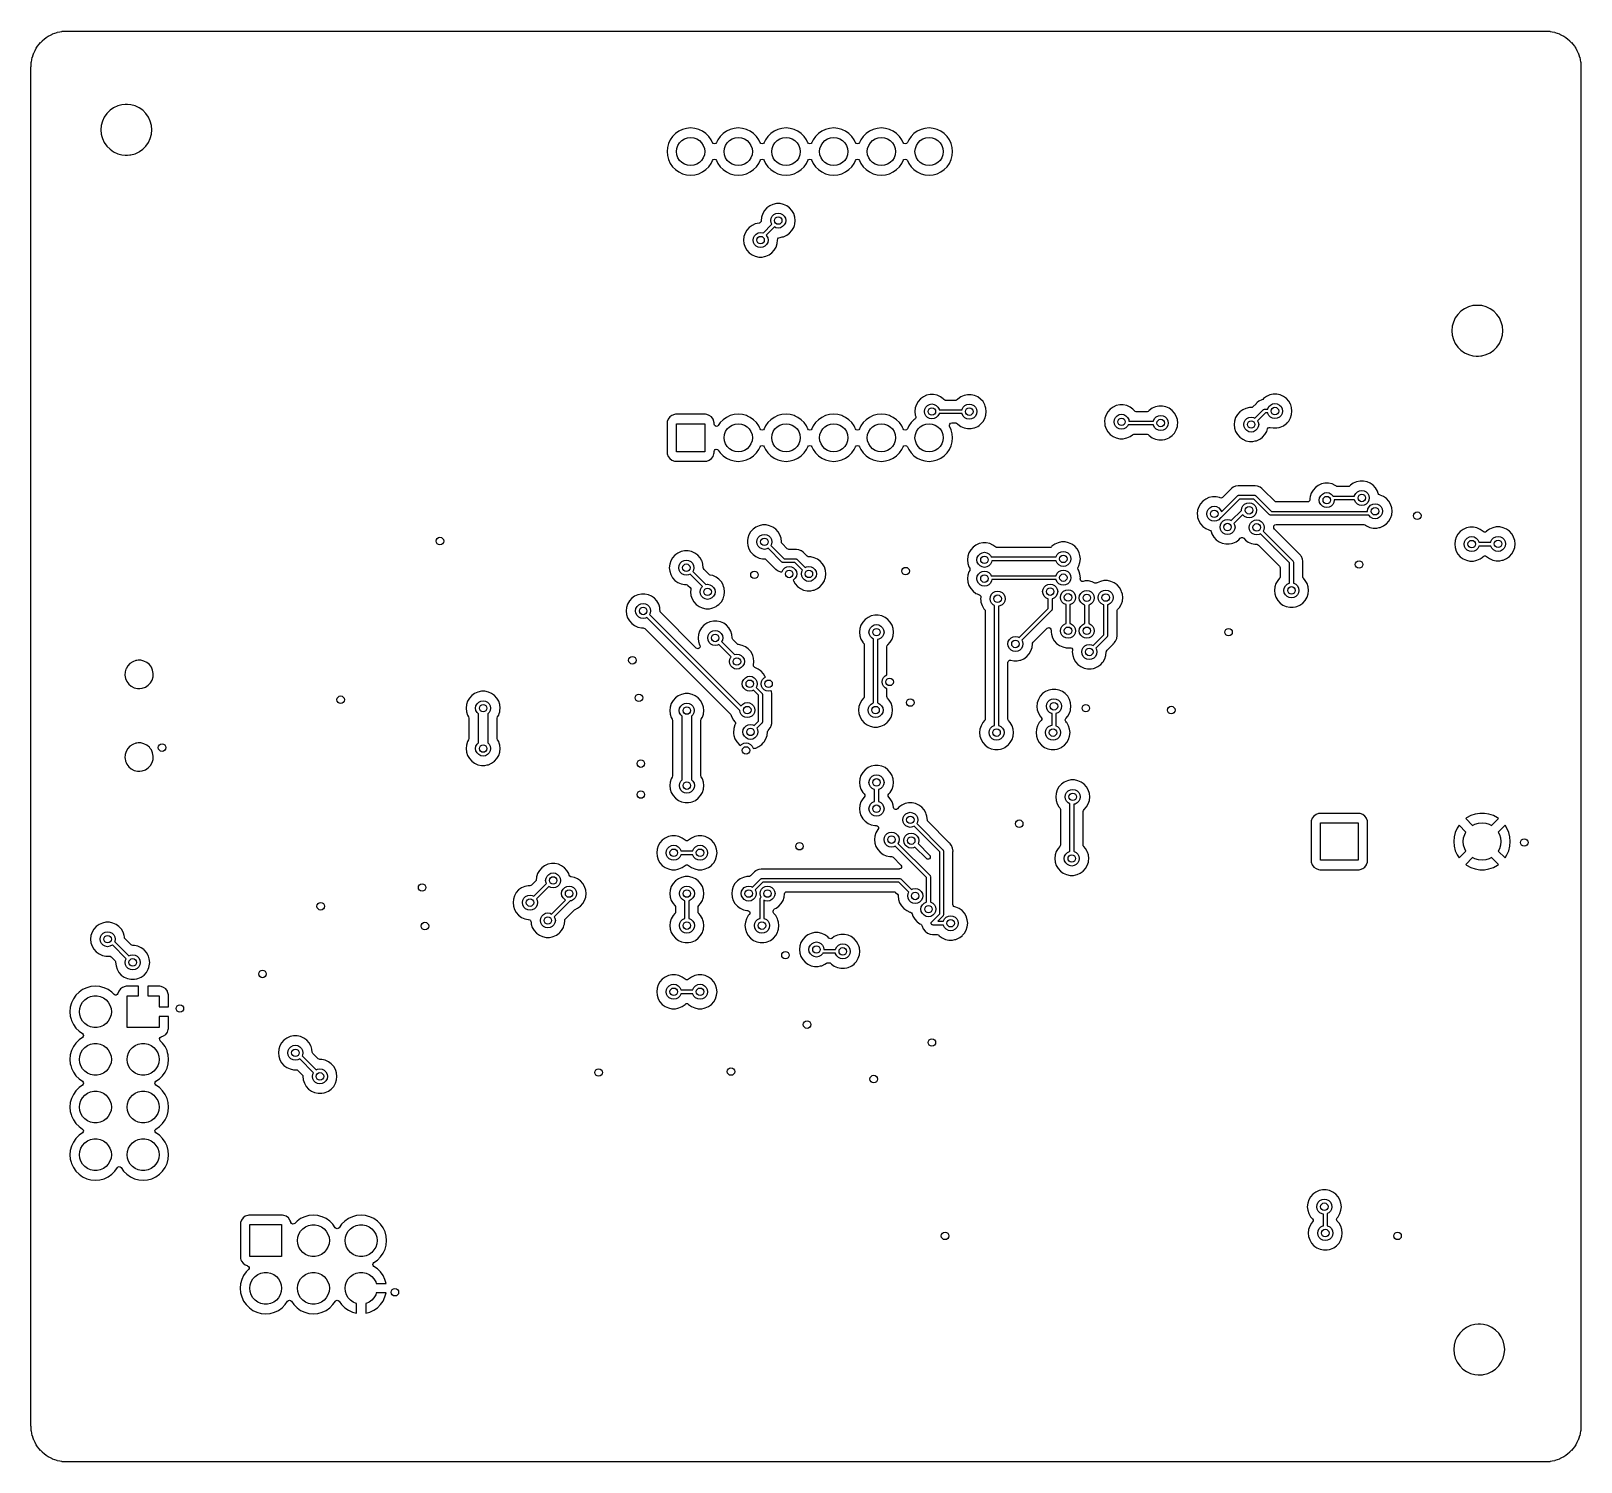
# Model space of a CAD drawing. Extents: x 5.05 to 8.3, y -4.1 to -1.1.
import ezdxf

# ---------------------------------------------------------------- set-up
doc = ezdxf.new("R2010")
doc.units = 0
doc.header["$MEASUREMENT"] = 0
doc.layers.add('BLACK', color=7, linetype='CONTINUOUS')

msp = doc.modelspace()

# ---------------------------------------------------------------- linework, layer by layer
at = {"layer": 'BLACK', "linetype": 'CONTINUOUS'}
for p, q in [((5.09544, -1.10618), (5.10018, -1.10442)), ((5.10018, -1.10442), (5.10031, -1.10437)), ((5.10031, -1.10437), (5.10461, -1.10291)), ((5.10461, -1.10291), (5.10514, -1.10276)), ((5.10514, -1.10276), (5.11031, -1.10164)), ((5.11031, -1.10164), (5.11038, -1.10162)), ((5.11038, -1.10162), (5.11461, -1.10078)), ((5.11461, -1.10078), (5.11521, -1.1007)), ((5.11521, -1.1007), (5.12171, -1.10024)), ((5.12171, -1.10024), (5.12484, -1.10003)), ((5.12171, -1.10024), (5.12171, -1.10024)), ((5.12484, -1.10003), (5.12516, -1.10002)), ((5.12516, -1.10002), (8.22484, -1.10002)), ((8.22484, -1.10002), (8.22516, -1.10003)), ((8.22516, -1.10003), (8.22829, -1.10024)), ((8.22829, -1.10024), (8.2283, -1.10024)), ((8.2283, -1.10024), (8.23479, -1.1007)), ((8.23479, -1.1007), (8.23539, -1.10078)), ((8.23539, -1.10078), (8.23962, -1.10162)), ((8.23962, -1.10162), (8.23969, -1.10164)), ((8.23969, -1.10164), (8.24486, -1.10276)), ((8.24486, -1.10276), (8.24539, -1.10291)), ((8.24539, -1.10291), (8.24969, -1.10437)), ((8.24969, -1.10437), (8.24982, -1.10442)), ((8.24982, -1.10442), (8.25456, -1.10618)), ((5.05852, -1.14066), (5.0609, -1.1363)), ((5.0609, -1.1363), (5.06112, -1.13593)), ((5.06112, -1.13593), (5.06372, -1.13204)), ((5.06372, -1.13204), (5.06387, -1.13183)), ((5.06387, -1.13183), (5.06682, -1.12789)), ((5.06682, -1.12789), (5.06705, -1.1276)), ((5.06705, -1.1276), (5.07015, -1.12407)), ((5.07015, -1.12407), (5.07036, -1.12384)), ((5.07036, -1.12384), (5.07384, -1.12036)), ((5.07384, -1.12036), (5.07407, -1.12015)), ((5.07407, -1.12015), (5.0776, -1.11705)), ((5.0776, -1.11705), (5.07789, -1.11682)), ((5.07789, -1.11682), (5.08183, -1.11387)), ((5.08183, -1.11387), (5.08204, -1.11372)), ((5.08204, -1.11372), (5.08593, -1.11112)), ((5.08593, -1.11112), (5.0863, -1.1109)), ((5.0863, -1.1109), (5.09066, -1.10852)), ((5.09066, -1.10852), (5.09083, -1.10843)), ((5.09083, -1.10843), (5.09499, -1.10638)), ((5.09499, -1.10638), (5.09544, -1.10618)), ((8.25456, -1.10618), (8.25501, -1.10638)), ((8.25501, -1.10638), (8.25917, -1.10843)), ((8.25917, -1.10843), (8.25934, -1.10852)), ((8.25934, -1.10852), (8.2637, -1.1109)), ((8.2637, -1.1109), (8.26407, -1.11112)), ((8.26407, -1.11112), (8.26796, -1.11372)), ((8.26796, -1.11372), (8.26817, -1.11387)), ((8.26817, -1.11387), (8.27211, -1.11682)), ((8.27211, -1.11682), (8.2724, -1.11706)), ((8.2724, -1.11706), (8.27593, -1.12015)), ((8.27593, -1.12015), (8.27616, -1.12037)), ((8.27616, -1.12037), (8.27963, -1.12384)), ((8.27963, -1.12384), (8.27985, -1.12407)), ((8.27985, -1.12407), (8.28294, -1.1276)), ((8.28294, -1.1276), (8.28318, -1.12789)), ((8.28318, -1.12789), (8.28613, -1.13183)), ((8.28613, -1.13183), (8.28628, -1.13204)), ((8.28628, -1.13204), (8.28708, -1.13323)), ((8.28708, -1.13323), (8.28888, -1.13593)), ((8.28888, -1.13593), (8.2891, -1.1363)), ((8.2891, -1.1363), (8.29148, -1.14066)), ((5.05024, -1.17171), (5.0507, -1.16521)), ((5.0507, -1.16521), (5.05078, -1.16461)), ((5.05078, -1.16461), (5.05162, -1.16038)), ((5.05162, -1.16038), (5.05164, -1.16031)), ((5.05164, -1.16031), (5.05276, -1.15514)), ((5.05276, -1.15514), (5.05291, -1.15461)), ((5.05291, -1.15461), (5.05437, -1.15031)), ((5.05437, -1.15031), (5.05442, -1.15018)), ((5.05442, -1.15018), (5.05618, -1.14544)), ((5.05618, -1.14544), (5.05638, -1.14499)), ((5.05638, -1.14499), (5.05843, -1.14083)), ((5.05843, -1.14083), (5.05852, -1.14066)), ((8.29148, -1.14066), (8.29157, -1.14084)), ((8.29157, -1.14084), (8.29362, -1.14499)), ((8.29362, -1.14499), (8.29382, -1.14544)), ((8.29382, -1.14544), (8.29558, -1.15017)), ((8.29558, -1.15017), (8.29563, -1.15031)), ((8.29563, -1.15031), (8.29709, -1.15461)), ((8.29709, -1.15461), (8.29724, -1.15514)), ((8.29724, -1.15514), (8.29836, -1.1603)), ((8.29836, -1.1603), (8.29838, -1.16039)), ((8.29838, -1.16039), (8.29922, -1.16461)), ((8.29922, -1.16461), (8.2993, -1.16521)), ((8.2993, -1.16521), (8.29976, -1.1717)), ((5.05002, -1.17516), (5.05003, -1.17484)), ((5.05002, -1.30709), (5.05002, -1.17516)), ((5.05003, -1.1748), (5.05024, -1.17171)), ((5.05003, -1.17484), (5.05003, -1.1748)), ((8.29976, -1.1717), (8.29977, -1.17172)), ((8.29977, -1.17172), (8.29997, -1.17484)), ((8.29997, -1.17484), (8.29998, -1.17516)), ((8.29998, -1.17516), (8.29998, -4.02484)), ((5.21569, -1.2662), (5.20911, -1.27278)), ((5.22331, -1.26086), (5.21569, -1.2662)), ((5.23175, -1.25693), (5.22331, -1.26086)), ((5.24073, -1.25453), (5.23175, -1.25693)), ((5.24768, -1.25392), (5.24073, -1.25453)), ((5.25232, -1.25392), (5.24768, -1.25392)), ((5.24768, -1.25392), (5.24768, -1.25392)), ((5.25927, -1.25453), (5.25232, -1.25392)), ((5.25232, -1.25392), (5.25232, -1.25392)), ((5.26825, -1.25693), (5.25927, -1.25453)), ((5.27669, -1.26086), (5.26825, -1.25693)), ((5.26825, -1.25693), (5.26825, -1.25693)), ((5.28431, -1.2662), (5.27669, -1.26086)), ((5.29089, -1.27278), (5.28431, -1.2662)), ((5.19744, -1.29782), (5.19663, -1.30709)), ((5.19985, -1.28883), (5.19744, -1.29782)), ((5.20378, -1.2804), (5.19985, -1.28883)), ((5.20911, -1.27278), (5.20378, -1.2804)), ((5.29622, -1.2804), (5.29089, -1.27278)), ((5.30015, -1.28883), (5.29622, -1.2804)), ((5.30256, -1.29782), (5.30015, -1.28883)), ((5.30337, -1.30709), (5.30256, -1.29782)), ((5.05002, -1.53842), (5.05002, -1.30709)), ((5.19663, -1.30709), (5.19744, -1.31635)), ((5.19744, -1.31635), (5.19868, -1.32099)), ((5.19868, -1.32099), (5.19985, -1.32534)), ((5.19985, -1.32534), (5.20378, -1.33377)), ((5.29622, -1.33377), (5.30015, -1.32534)), ((5.30015, -1.32534), (5.30256, -1.31635)), ((5.30256, -1.31635), (5.30337, -1.30709)), ((6.39027, -1.32805), (6.38663, -1.33585)), ((6.39521, -1.32099), (6.39027, -1.32805)), ((6.4013, -1.3149), (6.39521, -1.32099)), ((6.40836, -1.30996), (6.4013, -1.3149)), ((6.41617, -1.30632), (6.40836, -1.30996)), ((6.40999, -1.33435), (6.41466, -1.32967)), ((6.41466, -1.32967), (6.42026, -1.32615)), ((6.42449, -1.30409), (6.41617, -1.30632)), ((6.42026, -1.32615), (6.4265, -1.32397)), ((6.43307, -1.30334), (6.42449, -1.30409)), ((6.4265, -1.32397), (6.43307, -1.32323)), ((6.44165, -1.30409), (6.43307, -1.30334)), ((6.43307, -1.32323), (6.43964, -1.32397)), ((6.43964, -1.32397), (6.44588, -1.32615)), ((6.44997, -1.30632), (6.44165, -1.30409)), ((6.44588, -1.32615), (6.45148, -1.32967)), ((6.45163, -1.30709), (6.44997, -1.30632)), ((6.45148, -1.32967), (6.45616, -1.33435)), ((6.45778, -1.30996), (6.45163, -1.30709)), ((6.46484, -1.3149), (6.45778, -1.30996)), ((6.47093, -1.32099), (6.46484, -1.3149)), ((6.47587, -1.32805), (6.47093, -1.32099)), ((6.47808, -1.33278), (6.47587, -1.32805)), ((6.49027, -1.32805), (6.4875, -1.334)), ((6.49521, -1.32099), (6.49027, -1.32805)), ((6.5013, -1.3149), (6.49521, -1.32099)), ((6.50836, -1.30996), (6.5013, -1.3149)), ((6.51617, -1.30632), (6.50836, -1.30996)), ((6.50999, -1.33435), (6.51466, -1.32967)), ((6.51466, -1.32967), (6.52026, -1.32615)), ((6.52449, -1.30409), (6.51617, -1.30632)), ((6.52026, -1.32615), (6.5265, -1.32397)), ((6.53307, -1.30334), (6.52449, -1.30409)), ((6.5265, -1.32397), (6.53307, -1.32323)), ((6.54165, -1.30409), (6.53307, -1.30334)), ((6.53307, -1.32323), (6.53964, -1.32397)), ((6.53964, -1.32397), (6.54588, -1.32615)), ((6.54997, -1.30632), (6.54165, -1.30409)), ((6.54588, -1.32615), (6.55148, -1.32967)), ((6.55163, -1.30709), (6.54997, -1.30632)), ((6.55148, -1.32967), (6.55616, -1.33435)), ((6.55778, -1.30996), (6.55163, -1.30709)), ((6.56484, -1.3149), (6.55778, -1.30996)), ((6.57093, -1.32099), (6.56484, -1.3149)), ((6.57587, -1.32805), (6.57093, -1.32099)), ((6.57808, -1.33278), (6.57587, -1.32805)), ((6.59027, -1.32805), (6.5875, -1.334)), ((6.59521, -1.32099), (6.59027, -1.32805)), ((6.6013, -1.3149), (6.59521, -1.32099)), ((6.60836, -1.30996), (6.6013, -1.3149)), ((6.61617, -1.30632), (6.60836, -1.30996)), ((6.60999, -1.33435), (6.61466, -1.32967)), ((6.61466, -1.32967), (6.62026, -1.32615)), ((6.62449, -1.30409), (6.61617, -1.30632)), ((6.62026, -1.32615), (6.6265, -1.32397)), ((6.63307, -1.30334), (6.62449, -1.30409)), ((6.6265, -1.32397), (6.63307, -1.32323)), ((6.64165, -1.30409), (6.63307, -1.30334)), ((6.63307, -1.32323), (6.63964, -1.32397)), ((6.63964, -1.32397), (6.64588, -1.32615)), ((6.64997, -1.30632), (6.64165, -1.30409)), ((6.64588, -1.32615), (6.65148, -1.32967)), ((6.65163, -1.30709), (6.64997, -1.30632)), ((6.65148, -1.32967), (6.65616, -1.33435)), ((6.65778, -1.30996), (6.65163, -1.30709)), ((6.66484, -1.3149), (6.65778, -1.30996)), ((6.67093, -1.32099), (6.66484, -1.3149)), ((6.67587, -1.32805), (6.67093, -1.32099)), ((6.67808, -1.33278), (6.67587, -1.32805)), ((6.69027, -1.32805), (6.6875, -1.334)), ((6.69521, -1.32099), (6.69027, -1.32805)), ((6.7013, -1.3149), (6.69521, -1.32099)), ((6.70836, -1.30996), (6.7013, -1.3149)), ((6.71617, -1.30632), (6.70836, -1.30996)), ((6.70999, -1.33435), (6.71466, -1.32967)), ((6.71466, -1.32967), (6.72026, -1.32615)), ((6.72449, -1.30409), (6.71617, -1.30632)), ((6.72026, -1.32615), (6.7265, -1.32397)), ((6.73307, -1.30334), (6.72449, -1.30409)), ((6.7265, -1.32397), (6.73307, -1.32323)), ((6.74165, -1.30409), (6.73307, -1.30334)), ((6.73307, -1.32323), (6.73964, -1.32397)), ((6.73964, -1.32397), (6.74588, -1.32615)), ((6.74997, -1.30632), (6.74165, -1.30409)), ((6.74588, -1.32615), (6.75148, -1.32967)), ((6.75163, -1.30709), (6.74997, -1.30632)), ((6.75148, -1.32967), (6.75616, -1.33435)), ((6.75778, -1.30996), (6.75163, -1.30709)), ((6.76484, -1.3149), (6.75778, -1.30996)), ((6.77093, -1.32099), (6.76484, -1.3149)), ((6.77587, -1.32805), (6.77093, -1.32099)), ((6.77808, -1.33278), (6.77587, -1.32805)), ((6.79027, -1.32805), (6.7875, -1.334)), ((6.79521, -1.32099), (6.79027, -1.32805)), ((6.8013, -1.3149), (6.79521, -1.32099)), ((6.80836, -1.30996), (6.8013, -1.3149)), ((6.81617, -1.30632), (6.80836, -1.30996)), ((6.80999, -1.33435), (6.81466, -1.32967)), ((6.81466, -1.32967), (6.82026, -1.32615)), ((6.82449, -1.30409), (6.81617, -1.30632)), ((6.82026, -1.32615), (6.8265, -1.32397)), ((6.83307, -1.30334), (6.82449, -1.30409)), ((6.8265, -1.32397), (6.83307, -1.32323)), ((6.84165, -1.30409), (6.83307, -1.30334)), ((6.83307, -1.32323), (6.83964, -1.32397)), ((6.83964, -1.32397), (6.84588, -1.32615)), ((6.84997, -1.30632), (6.84165, -1.30409)), ((6.84588, -1.32615), (6.85148, -1.32967)), ((6.85163, -1.30709), (6.84997, -1.30632)), ((6.85148, -1.32967), (6.85616, -1.33435)), ((6.85778, -1.30996), (6.85163, -1.30709)), ((6.86484, -1.3149), (6.85778, -1.30996)), ((6.87093, -1.32099), (6.86484, -1.3149)), ((6.87587, -1.32805), (6.87093, -1.32099)), ((6.87808, -1.33278), (6.87587, -1.32805)), ((6.89027, -1.32805), (6.8875, -1.334)), ((6.89521, -1.32099), (6.89027, -1.32805)), ((6.9013, -1.3149), (6.89521, -1.32099)), ((6.90836, -1.30996), (6.9013, -1.3149)), ((6.91617, -1.30632), (6.90836, -1.30996)), ((6.90999, -1.33435), (6.91466, -1.32967)), ((6.91466, -1.32967), (6.92026, -1.32615)), ((6.92449, -1.30409), (6.91617, -1.30632)), ((6.92026, -1.32615), (6.9265, -1.32397)), ((6.93307, -1.30334), (6.92449, -1.30409)), ((6.9265, -1.32397), (6.93307, -1.32323)), ((6.94165, -1.30409), (6.93307, -1.30334)), ((6.93307, -1.32323), (6.93964, -1.32397)), ((6.93964, -1.32397), (6.94588, -1.32615)), ((6.94997, -1.30632), (6.94165, -1.30409)), ((6.94588, -1.32615), (6.95148, -1.32967)), ((6.95163, -1.30709), (6.94997, -1.30632)), ((6.95148, -1.32967), (6.95616, -1.33435)), ((6.95778, -1.30996), (6.95163, -1.30709)), ((6.96484, -1.3149), (6.95778, -1.30996)), ((6.97093, -1.32099), (6.96484, -1.3149)), ((6.97587, -1.32805), (6.97093, -1.32099)), ((6.97951, -1.33585), (6.97587, -1.32805)), ((5.20378, -1.33377), (5.20911, -1.34139)), ((5.20911, -1.34139), (5.21569, -1.34797)), ((5.21569, -1.34797), (5.22331, -1.35331)), ((5.22331, -1.35331), (5.23175, -1.35724)), ((5.23175, -1.35724), (5.24073, -1.35965)), ((5.24073, -1.35965), (5.24768, -1.36026)), ((5.24768, -1.36026), (5.24768, -1.36026)), ((5.24768, -1.36026), (5.25232, -1.36026)), ((5.25232, -1.36026), (5.25695, -1.35985)), ((5.25232, -1.36026), (5.25232, -1.36026)), ((5.25695, -1.35985), (5.25927, -1.35965)), ((5.25927, -1.35965), (5.26825, -1.35724)), ((5.26825, -1.35724), (5.27669, -1.35331)), ((5.27669, -1.35331), (5.27748, -1.35276)), ((5.27748, -1.35276), (5.28431, -1.34797)), ((5.28431, -1.34797), (5.29089, -1.34139)), ((5.29089, -1.34139), (5.29622, -1.33377)), ((6.3844, -1.34417), (6.38365, -1.35276)), ((6.38365, -1.35276), (6.3844, -1.36134)), ((6.38663, -1.33585), (6.3844, -1.34417)), ((6.3844, -1.36134), (6.3844, -1.36134)), ((6.3844, -1.36134), (6.38663, -1.36966)), ((6.40354, -1.35276), (6.40428, -1.34619)), ((6.40428, -1.35933), (6.40354, -1.35276)), ((6.40428, -1.34619), (6.40647, -1.33994)), ((6.40647, -1.36557), (6.40428, -1.35933)), ((6.40647, -1.33994), (6.40999, -1.33435)), ((6.45616, -1.33435), (6.45967, -1.33994)), ((6.45967, -1.33994), (6.46186, -1.34619)), ((6.46186, -1.35933), (6.45967, -1.36557)), ((6.46186, -1.34619), (6.4626, -1.35276)), ((6.4626, -1.35276), (6.46186, -1.35933)), ((6.47865, -1.334), (6.47808, -1.33278)), ((6.48045, -1.33605), (6.47865, -1.334)), ((6.48307, -1.33682), (6.48045, -1.33605)), ((6.48569, -1.33605), (6.48307, -1.33682)), ((6.4875, -1.334), (6.48569, -1.33605)), ((6.50354, -1.35276), (6.50428, -1.34619)), ((6.50428, -1.35933), (6.50354, -1.35276)), ((6.50428, -1.34619), (6.50647, -1.33994)), ((6.50647, -1.36557), (6.50428, -1.35933)), ((6.50647, -1.33994), (6.50999, -1.33435)), ((6.55616, -1.33435), (6.55967, -1.33994)), ((6.55967, -1.33994), (6.56186, -1.34619)), ((6.56186, -1.35933), (6.55967, -1.36557)), ((6.56186, -1.34619), (6.5626, -1.35276)), ((6.5626, -1.35276), (6.56186, -1.35933)), ((6.57865, -1.334), (6.57808, -1.33278)), ((6.58045, -1.33605), (6.57865, -1.334)), ((6.58307, -1.33682), (6.58045, -1.33605)), ((6.58569, -1.33605), (6.58307, -1.33682)), ((6.5875, -1.334), (6.58569, -1.33605)), ((6.60354, -1.35276), (6.60428, -1.34619)), ((6.60428, -1.35933), (6.60354, -1.35276)), ((6.60428, -1.34619), (6.60647, -1.33994)), ((6.60647, -1.36557), (6.60428, -1.35933)), ((6.60647, -1.33994), (6.60999, -1.33435)), ((6.65616, -1.33435), (6.65967, -1.33994)), ((6.65967, -1.33994), (6.66186, -1.34619)), ((6.66186, -1.35933), (6.65967, -1.36557)), ((6.66186, -1.34619), (6.6626, -1.35276)), ((6.6626, -1.35276), (6.66186, -1.35933)), ((6.67865, -1.334), (6.67808, -1.33278)), ((6.68045, -1.33605), (6.67865, -1.334)), ((6.68307, -1.33682), (6.68045, -1.33605)), ((6.68569, -1.33605), (6.68307, -1.33682)), ((6.6875, -1.334), (6.68569, -1.33605)), ((6.70354, -1.35276), (6.70428, -1.34619)), ((6.70428, -1.35933), (6.70354, -1.35276)), ((6.70428, -1.34619), (6.70647, -1.33994)), ((6.70647, -1.36557), (6.70428, -1.35933)), ((6.70647, -1.33994), (6.70999, -1.33435)), ((6.75616, -1.33435), (6.75967, -1.33994)), ((6.75967, -1.33994), (6.76186, -1.34619)), ((6.76186, -1.35933), (6.75967, -1.36557)), ((6.76186, -1.34619), (6.7626, -1.35276)), ((6.7626, -1.35276), (6.76186, -1.35933)), ((6.77865, -1.334), (6.77808, -1.33278)), ((6.78045, -1.33605), (6.77865, -1.334)), ((6.78307, -1.33682), (6.78045, -1.33605)), ((6.78569, -1.33605), (6.78307, -1.33682)), ((6.7875, -1.334), (6.78569, -1.33605)), ((6.80354, -1.35276), (6.80428, -1.34619)), ((6.80428, -1.35933), (6.80354, -1.35276)), ((6.80428, -1.34619), (6.80647, -1.33994)), ((6.80647, -1.36557), (6.80428, -1.35933)), ((6.80647, -1.33994), (6.80999, -1.33435)), ((6.85616, -1.33435), (6.85967, -1.33994)), ((6.85967, -1.33994), (6.86186, -1.34619)), ((6.86186, -1.35933), (6.85967, -1.36557)), ((6.86186, -1.34619), (6.8626, -1.35276)), ((6.8626, -1.35276), (6.86186, -1.35933)), ((6.87865, -1.334), (6.87808, -1.33278)), ((6.88045, -1.33605), (6.87865, -1.334)), ((6.88307, -1.33682), (6.88045, -1.33605)), ((6.88569, -1.33605), (6.88307, -1.33682)), ((6.8875, -1.334), (6.88569, -1.33605)), ((6.90354, -1.35276), (6.90428, -1.34619)), ((6.90428, -1.35933), (6.90354, -1.35276)), ((6.90428, -1.34619), (6.90647, -1.33994)), ((6.90647, -1.36557), (6.90428, -1.35933)), ((6.90647, -1.33994), (6.90999, -1.33435)), ((6.95616, -1.33435), (6.95967, -1.33994)), ((6.95967, -1.33994), (6.96186, -1.34619)), ((6.96186, -1.35933), (6.95967, -1.36557)), ((6.96186, -1.34619), (6.9626, -1.35276)), ((6.9626, -1.35276), (6.96186, -1.35933)), ((6.98174, -1.34417), (6.97951, -1.33585)), ((6.97951, -1.36966), (6.98174, -1.36134)), ((6.98249, -1.35276), (6.98174, -1.34417)), ((6.98174, -1.36134), (6.98249, -1.35276)), ((6.38663, -1.36966), (6.39027, -1.37747)), ((6.39027, -1.37747), (6.39521, -1.38452)), ((6.39521, -1.38452), (6.4013, -1.39061)), ((6.4013, -1.39061), (6.40836, -1.39556)), ((6.40999, -1.37117), (6.40647, -1.36557)), ((6.40836, -1.39556), (6.41617, -1.3992)), ((6.41466, -1.37584), (6.40999, -1.37117)), ((6.42026, -1.37936), (6.41466, -1.37584)), ((6.4265, -1.38154), (6.42026, -1.37936)), ((6.43307, -1.38228), (6.4265, -1.38154)), ((6.43964, -1.38154), (6.43307, -1.38228)), ((6.44588, -1.37936), (6.43964, -1.38154)), ((6.45148, -1.37584), (6.44588, -1.37936)), ((6.44997, -1.3992), (6.45778, -1.39556)), ((6.45616, -1.37117), (6.45148, -1.37584)), ((6.45967, -1.36557), (6.45616, -1.37117)), ((6.45778, -1.39556), (6.46484, -1.39061)), ((6.46484, -1.39061), (6.47093, -1.38452)), ((6.47093, -1.38452), (6.47587, -1.37747)), ((6.47587, -1.37747), (6.47865, -1.37151)), ((6.47865, -1.37151), (6.48045, -1.36946)), ((6.48045, -1.36946), (6.48307, -1.36869)), ((6.48307, -1.36869), (6.48569, -1.36946)), ((6.48569, -1.36946), (6.4875, -1.37151)), ((6.4875, -1.37151), (6.49027, -1.37747)), ((6.49027, -1.37747), (6.49521, -1.38452)), ((6.49521, -1.38452), (6.5013, -1.39061)), ((6.5013, -1.39061), (6.50836, -1.39556)), ((6.50999, -1.37117), (6.50647, -1.36557)), ((6.50836, -1.39556), (6.51617, -1.3992)), ((6.51466, -1.37584), (6.50999, -1.37117)), ((6.52026, -1.37936), (6.51466, -1.37584)), ((6.5265, -1.38154), (6.52026, -1.37936)), ((6.53307, -1.38228), (6.5265, -1.38154)), ((6.53964, -1.38154), (6.53307, -1.38228)), ((6.54588, -1.37936), (6.53964, -1.38154)), ((6.55148, -1.37584), (6.54588, -1.37936)), ((6.54997, -1.3992), (6.55778, -1.39556)), ((6.55616, -1.37117), (6.55148, -1.37584)), ((6.55967, -1.36557), (6.55616, -1.37117)), ((6.55778, -1.39556), (6.56484, -1.39061)), ((6.56484, -1.39061), (6.57093, -1.38452)), ((6.57093, -1.38452), (6.57587, -1.37747)), ((6.57587, -1.37747), (6.57865, -1.37151)), ((6.57865, -1.37151), (6.58045, -1.36946)), ((6.58045, -1.36946), (6.58307, -1.36869)), ((6.58307, -1.36869), (6.58569, -1.36946)), ((6.58569, -1.36946), (6.5875, -1.37151)), ((6.5875, -1.37151), (6.59027, -1.37747)), ((6.59027, -1.37747), (6.59521, -1.38452)), ((6.59521, -1.38452), (6.6013, -1.39061)), ((6.6013, -1.39061), (6.60836, -1.39556)), ((6.60999, -1.37117), (6.60647, -1.36557)), ((6.60836, -1.39556), (6.61617, -1.3992)), ((6.61466, -1.37584), (6.60999, -1.37117)), ((6.62026, -1.37936), (6.61466, -1.37584)), ((6.6265, -1.38154), (6.62026, -1.37936)), ((6.63307, -1.38228), (6.6265, -1.38154)), ((6.63964, -1.38154), (6.63307, -1.38228)), ((6.64588, -1.37936), (6.63964, -1.38154)), ((6.65148, -1.37584), (6.64588, -1.37936)), ((6.64997, -1.3992), (6.65778, -1.39556)), ((6.65616, -1.37117), (6.65148, -1.37584)), ((6.65967, -1.36557), (6.65616, -1.37117)), ((6.65778, -1.39556), (6.66484, -1.39061)), ((6.66484, -1.39061), (6.67093, -1.38452)), ((6.67093, -1.38452), (6.67587, -1.37747)), ((6.67587, -1.37747), (6.67865, -1.37151)), ((6.67865, -1.37151), (6.68045, -1.36946)), ((6.68045, -1.36946), (6.68307, -1.36869)), ((6.68307, -1.36869), (6.68569, -1.36946)), ((6.68569, -1.36946), (6.6875, -1.37151)), ((6.6875, -1.37151), (6.69027, -1.37747)), ((6.69027, -1.37747), (6.69521, -1.38452)), ((6.69521, -1.38452), (6.7013, -1.39061)), ((6.7013, -1.39061), (6.70836, -1.39556)), ((6.70999, -1.37117), (6.70647, -1.36557)), ((6.70836, -1.39556), (6.71617, -1.3992)), ((6.71466, -1.37584), (6.70999, -1.37117)), ((6.72026, -1.37936), (6.71466, -1.37584)), ((6.7265, -1.38154), (6.72026, -1.37936)), ((6.73307, -1.38228), (6.7265, -1.38154)), ((6.73964, -1.38154), (6.73307, -1.38228)), ((6.74588, -1.37936), (6.73964, -1.38154)), ((6.75148, -1.37584), (6.74588, -1.37936)), ((6.74997, -1.3992), (6.75778, -1.39556)), ((6.75616, -1.37117), (6.75148, -1.37584)), ((6.75967, -1.36557), (6.75616, -1.37117)), ((6.75778, -1.39556), (6.76484, -1.39061)), ((6.76484, -1.39061), (6.77093, -1.38452)), ((6.77093, -1.38452), (6.77587, -1.37747)), ((6.77587, -1.37747), (6.77865, -1.37151)), ((6.77865, -1.37151), (6.78045, -1.36946)), ((6.78045, -1.36946), (6.78307, -1.36869)), ((6.78307, -1.36869), (6.78569, -1.36946)), ((6.78569, -1.36946), (6.7875, -1.37151)), ((6.7875, -1.37151), (6.79027, -1.37747)), ((6.79027, -1.37747), (6.79521, -1.38452)), ((6.79521, -1.38452), (6.8013, -1.39061)), ((6.8013, -1.39061), (6.80836, -1.39556)), ((6.80999, -1.37117), (6.80647, -1.36557)), ((6.80836, -1.39556), (6.81617, -1.3992)), ((6.81466, -1.37584), (6.80999, -1.37117)), ((6.82026, -1.37936), (6.81466, -1.37584)), ((6.8265, -1.38154), (6.82026, -1.37936)), ((6.83307, -1.38228), (6.8265, -1.38154)), ((6.83964, -1.38154), (6.83307, -1.38228)), ((6.84588, -1.37936), (6.83964, -1.38154)), ((6.85148, -1.37584), (6.84588, -1.37936)), ((6.84997, -1.3992), (6.85778, -1.39556)), ((6.85616, -1.37117), (6.85148, -1.37584)), ((6.85967, -1.36557), (6.85616, -1.37117)), ((6.85778, -1.39556), (6.86484, -1.39061)), ((6.86484, -1.39061), (6.87093, -1.38452)), ((6.87093, -1.38452), (6.87587, -1.37747)), ((6.87587, -1.37747), (6.87865, -1.37151)), ((6.87865, -1.37151), (6.88045, -1.36946)), ((6.88045, -1.36946), (6.88307, -1.36869)), ((6.88307, -1.36869), (6.88569, -1.36946)), ((6.88569, -1.36946), (6.8875, -1.37151)), ((6.8875, -1.37151), (6.89027, -1.37747)), ((6.89027, -1.37747), (6.89521, -1.38452)), ((6.89521, -1.38452), (6.9013, -1.39061)), ((6.9013, -1.39061), (6.90836, -1.39556)), ((6.90999, -1.37117), (6.90647, -1.36557)), ((6.90836, -1.39556), (6.91617, -1.3992)), ((6.91466, -1.37584), (6.90999, -1.37117)), ((6.92026, -1.37936), (6.91466, -1.37584)), ((6.9265, -1.38154), (6.92026, -1.37936)), ((6.93307, -1.38228), (6.9265, -1.38154)), ((6.93964, -1.38154), (6.93307, -1.38228)), ((6.94588, -1.37936), (6.93964, -1.38154)), ((6.95148, -1.37584), (6.94588, -1.37936)), ((6.94997, -1.3992), (6.95778, -1.39556)), ((6.95616, -1.37117), (6.95148, -1.37584)), ((6.95967, -1.36557), (6.95616, -1.37117)), ((6.95778, -1.39556), (6.96484, -1.39061)), ((6.96484, -1.39061), (6.97093, -1.38452)), ((6.97093, -1.38452), (6.97587, -1.37747)), ((6.97587, -1.37747), (6.97951, -1.36966)), ((6.41617, -1.3992), (6.42449, -1.40143)), ((6.42449, -1.40143), (6.43307, -1.40218)), ((6.43307, -1.40218), (6.44165, -1.40143)), ((6.44165, -1.40143), (6.44997, -1.3992)), ((6.51617, -1.3992), (6.52449, -1.40143)), ((6.52449, -1.40143), (6.53307, -1.40218)), ((6.53307, -1.40218), (6.54165, -1.40143)), ((6.54165, -1.40143), (6.54997, -1.3992)), ((6.61617, -1.3992), (6.62449, -1.40143)), ((6.62449, -1.40143), (6.63307, -1.40218)), ((6.63307, -1.40218), (6.64165, -1.40143)), ((6.64165, -1.40143), (6.64997, -1.3992)), ((6.71617, -1.3992), (6.72449, -1.40143)), ((6.72449, -1.40143), (6.73307, -1.40218)), ((6.73307, -1.40218), (6.74165, -1.40143)), ((6.74165, -1.40143), (6.74997, -1.3992)), ((6.81617, -1.3992), (6.82449, -1.40143)), ((6.82449, -1.40143), (6.83307, -1.40218)), ((6.83307, -1.40218), (6.84165, -1.40143)), ((6.84165, -1.40143), (6.84997, -1.3992)), ((6.91617, -1.3992), (6.92449, -1.40143)), ((6.92449, -1.40143), (6.93307, -1.40218)), ((6.93307, -1.40218), (6.94165, -1.40143)), ((6.94165, -1.40143), (6.94997, -1.3992)), ((6.61304, -1.46196), (6.60575, -1.46351)), ((6.62049, -1.46196), (6.61304, -1.46196)), ((6.61304, -1.46196), (6.61304, -1.46196)), ((6.62778, -1.46351), (6.62049, -1.46196)), ((6.62049, -1.46196), (6.62049, -1.46196)), ((6.58189, -1.49), (6.58106, -1.49792)), ((6.5842, -1.48291), (6.58189, -1.49)), ((6.58792, -1.47646), (6.5842, -1.48291)), ((6.59291, -1.47092), (6.58792, -1.47646)), ((6.59894, -1.46654), (6.59291, -1.47092)), ((6.60575, -1.46351), (6.59894, -1.46654)), ((6.60101, -1.49741), (6.60178, -1.49254)), ((6.60178, -1.49254), (6.60402, -1.48815)), ((6.60402, -1.48815), (6.60751, -1.48467)), ((6.60751, -1.48467), (6.6119, -1.48243)), ((6.6119, -1.48243), (6.61676, -1.48166)), ((6.61676, -1.48166), (6.62163, -1.48243)), ((6.62163, -1.48243), (6.62602, -1.48467)), ((6.62602, -1.48467), (6.6295, -1.48815)), ((6.63459, -1.46654), (6.62778, -1.46351)), ((6.6295, -1.48815), (6.63174, -1.49254)), ((6.63174, -1.49254), (6.63251, -1.49741)), ((6.64062, -1.47092), (6.63459, -1.46654)), ((6.6456, -1.47646), (6.64062, -1.47092)), ((6.64933, -1.48291), (6.6456, -1.47646)), ((6.65163, -1.49), (6.64933, -1.48291)), ((6.64933, -1.48291), (6.64933, -1.48291)), ((6.65241, -1.49741), (6.65163, -1.49)), ((6.54713, -1.52392), (6.54483, -1.531)), ((6.55085, -1.51746), (6.54713, -1.52392)), ((6.55584, -1.51192), (6.55085, -1.51746)), ((6.56187, -1.50754), (6.55584, -1.51192)), ((6.56868, -1.50451), (6.56187, -1.50754)), ((6.56695, -1.52916), (6.57044, -1.52568)), ((6.57647, -1.50286), (6.56868, -1.50451)), ((6.57044, -1.52568), (6.57483, -1.52344)), ((6.57483, -1.52344), (6.57969, -1.52267)), ((6.57753, -1.50259), (6.57646, -1.5028)), ((6.57646, -1.5028), (6.57647, -1.50286)), ((6.57912, -1.50153), (6.57753, -1.50259)), ((6.57967, -1.50098), (6.57912, -1.50153)), ((6.58082, -1.49916), (6.57967, -1.50098)), ((6.57969, -1.52267), (6.58456, -1.52344)), ((6.58097, -1.49791), (6.58082, -1.49916)), ((6.58106, -1.49792), (6.58097, -1.49791)), ((6.58456, -1.52344), (6.5849, -1.52361)), ((6.5849, -1.52361), (6.60329, -1.50523)), ((6.60894, -1.51089), (6.59155, -1.52828)), ((6.60178, -1.50228), (6.60101, -1.49741)), ((6.60329, -1.50523), (6.60178, -1.50228)), ((6.6119, -1.51239), (6.60894, -1.51089)), ((6.61676, -1.51316), (6.6119, -1.51239)), ((6.62163, -1.51239), (6.61676, -1.51316)), ((6.62602, -1.51015), (6.62163, -1.51239)), ((6.6295, -1.50667), (6.62602, -1.51015)), ((6.63174, -1.50228), (6.6295, -1.50667)), ((6.63251, -1.49741), (6.63174, -1.50228)), ((6.63459, -1.52828), (6.64062, -1.5239)), ((6.64062, -1.5239), (6.6456, -1.51836)), ((6.6456, -1.51836), (6.64933, -1.51191)), ((6.64933, -1.51191), (6.65075, -1.50754)), ((6.65075, -1.50754), (6.65163, -1.50482)), ((6.65163, -1.50482), (6.65241, -1.49741)), ((5.05002, -1.72835), (5.05002, -1.53842)), ((6.54483, -1.531), (6.54405, -1.53842)), ((6.54405, -1.53842), (6.54483, -1.54583)), ((6.54483, -1.54583), (6.54713, -1.55291)), ((6.54713, -1.55291), (6.55085, -1.55937)), ((6.55085, -1.55937), (6.55584, -1.56491)), ((6.56395, -1.53842), (6.56472, -1.53355)), ((6.56472, -1.54328), (6.56395, -1.53842)), ((6.56472, -1.53355), (6.56695, -1.52916)), ((6.56695, -1.54767), (6.56472, -1.54328)), ((6.57044, -1.55116), (6.56695, -1.54767)), ((6.57483, -1.55339), (6.57044, -1.55116)), ((6.57969, -1.55416), (6.57483, -1.55339)), ((6.58456, -1.55339), (6.57969, -1.55416)), ((6.58895, -1.55116), (6.58456, -1.55339)), ((6.59244, -1.54767), (6.58895, -1.55116)), ((6.59155, -1.52828), (6.59244, -1.52916)), ((6.59244, -1.52916), (6.59467, -1.53355)), ((6.59467, -1.54328), (6.59244, -1.54767)), ((6.59467, -1.53355), (6.59544, -1.53842)), ((6.59544, -1.53842), (6.59467, -1.54328)), ((6.60355, -1.56491), (6.60853, -1.55937)), ((6.60853, -1.55937), (6.61226, -1.55291)), ((6.61226, -1.55291), (6.61456, -1.54583)), ((6.61456, -1.54583), (6.61534, -1.53842)), ((6.61533, -1.53826), (6.61579, -1.53561)), ((6.61534, -1.53842), (6.61533, -1.53826)), ((6.61579, -1.53561), (6.61759, -1.53361)), ((6.61759, -1.53361), (6.62018, -1.53286)), ((6.62018, -1.53286), (6.62049, -1.53286)), ((6.62049, -1.53286), (6.62535, -1.53183)), ((6.62535, -1.53183), (6.62778, -1.53131)), ((6.62778, -1.53131), (6.63459, -1.52828)), ((6.63459, -1.52828), (6.63459, -1.52828)), ((6.55584, -1.56491), (6.56187, -1.56929)), ((6.56187, -1.56929), (6.56868, -1.57232)), ((6.56868, -1.57232), (6.57597, -1.57387)), ((6.57597, -1.57387), (6.57597, -1.57387)), ((6.57597, -1.57387), (6.58342, -1.57387)), ((6.58342, -1.57387), (6.58828, -1.57284)), ((6.58342, -1.57387), (6.58342, -1.57387)), ((6.58828, -1.57284), (6.59071, -1.57232)), ((6.59071, -1.57232), (6.59752, -1.56929)), ((6.59752, -1.56929), (6.60355, -1.56491)), ((8.04837, -1.68746), (8.04179, -1.69404)), ((8.05599, -1.68212), (8.04837, -1.68746)), ((8.06442, -1.67819), (8.05599, -1.68212)), ((8.07341, -1.67578), (8.06442, -1.67819)), ((8.08036, -1.67518), (8.07341, -1.67578)), ((8.085, -1.67518), (8.08036, -1.67518)), ((8.08036, -1.67518), (8.08036, -1.67518)), ((8.09195, -1.67578), (8.085, -1.67518)), ((8.085, -1.67518), (8.085, -1.67518)), ((8.10093, -1.67819), (8.09195, -1.67578)), ((8.10936, -1.68212), (8.10093, -1.67819)), ((8.10093, -1.67819), (8.10093, -1.67819)), ((8.11698, -1.68746), (8.10936, -1.68212)), ((8.12356, -1.69404), (8.11698, -1.68746)), ((8.03012, -1.71908), (8.0293, -1.72835)), ((8.03252, -1.71009), (8.03012, -1.71908)), ((8.03646, -1.70166), (8.03252, -1.71009)), ((8.04179, -1.69404), (8.03646, -1.70166)), ((8.1289, -1.70166), (8.12356, -1.69404)), ((8.13283, -1.71009), (8.1289, -1.70166)), ((8.13524, -1.71908), (8.13283, -1.71009)), ((8.13605, -1.72835), (8.13524, -1.71908)), ((5.05002, -1.98417), (5.05002, -1.72835)), ((8.0293, -1.72835), (8.03012, -1.73761)), ((8.03012, -1.73761), (8.03252, -1.7466)), ((8.03252, -1.7466), (8.03252, -1.7466)), ((8.03252, -1.7466), (8.03646, -1.75503)), ((8.1289, -1.75503), (8.13283, -1.7466)), ((8.13283, -1.7466), (8.13524, -1.73761)), ((8.13524, -1.73761), (8.13605, -1.72835)), ((8.03646, -1.75503), (8.04179, -1.76265)), ((8.04179, -1.76265), (8.04837, -1.76923)), ((8.04837, -1.76923), (8.05599, -1.77457)), ((8.05599, -1.77457), (8.06442, -1.7785)), ((8.06442, -1.7785), (8.07341, -1.78091)), ((8.07341, -1.78091), (8.08036, -1.78152)), ((8.08036, -1.78152), (8.08036, -1.78152)), ((8.08036, -1.78152), (8.085, -1.78152)), ((8.085, -1.78152), (8.08963, -1.78111)), ((8.085, -1.78152), (8.085, -1.78152)), ((8.08963, -1.78111), (8.09195, -1.78091)), ((8.09195, -1.78091), (8.10093, -1.7785)), ((8.10093, -1.7785), (8.10936, -1.77457)), ((8.10936, -1.77457), (8.11698, -1.76923)), ((8.11698, -1.76923), (8.12356, -1.76265)), ((8.12356, -1.76265), (8.1289, -1.75503)), ((6.90638, -1.88317), (6.90408, -1.89026)), ((6.91011, -1.87671), (6.90638, -1.88317)), ((6.91509, -1.87118), (6.91011, -1.87671)), ((6.92112, -1.8668), (6.91509, -1.87118)), ((6.92793, -1.86376), (6.92112, -1.8668)), ((6.92621, -1.88841), (6.92969, -1.88493)), ((6.93522, -1.86221), (6.92793, -1.86376)), ((6.92969, -1.88493), (6.93408, -1.88269)), ((6.93408, -1.88269), (6.93895, -1.88192)), ((6.94267, -1.86221), (6.93522, -1.86221)), ((6.93522, -1.86221), (6.93522, -1.86221)), ((6.93895, -1.88192), (6.94381, -1.88269)), ((6.94996, -1.86376), (6.94267, -1.86221)), ((6.94267, -1.86221), (6.94267, -1.86221)), ((6.94381, -1.88269), (6.9482, -1.88493)), ((6.9482, -1.88493), (6.95169, -1.88841)), ((6.95677, -1.8668), (6.94996, -1.86376)), ((6.9628, -1.87118), (6.95677, -1.8668)), ((6.96416, -1.87268), (6.9628, -1.87118)), ((6.9628, -1.87118), (6.9628, -1.87118)), ((6.9628, -1.87118), (6.9628, -1.87118)), ((6.9658, -1.87388), (6.96416, -1.87268)), ((6.96778, -1.8743), (6.9658, -1.87388)), ((6.98882, -1.8743), (6.96778, -1.8743)), ((6.9908, -1.87388), (6.98882, -1.8743)), ((6.99244, -1.87268), (6.9908, -1.87388)), ((6.9935, -1.87151), (6.99244, -1.87268)), ((6.99953, -1.86713), (6.9935, -1.87151)), ((7.00634, -1.8641), (6.99953, -1.86713)), ((7.01363, -1.86255), (7.00634, -1.8641)), ((7.0081, -1.88526), (7.01249, -1.88302)), ((7.01249, -1.88302), (7.01735, -1.88225)), ((7.02108, -1.86255), (7.01363, -1.86255)), ((7.01363, -1.86255), (7.01363, -1.86255)), ((7.01735, -1.88225), (7.02222, -1.88302)), ((7.02837, -1.8641), (7.02108, -1.86255)), ((7.02108, -1.86255), (7.02108, -1.86255)), ((7.02222, -1.88302), (7.02661, -1.88526)), ((7.03518, -1.86713), (7.02837, -1.8641)), ((7.04121, -1.87151), (7.03518, -1.86713)), ((7.04619, -1.87705), (7.04121, -1.87151)), ((7.04992, -1.8835), (7.04619, -1.87705)), ((7.05085, -1.88637), (7.04992, -1.8835)), ((7.33289, -1.88384), (7.3256, -1.88539)), ((7.34034, -1.88384), (7.33289, -1.88384)), ((7.33289, -1.88384), (7.33289, -1.88384)), ((7.34763, -1.88539), (7.34034, -1.88384)), ((7.34034, -1.88384), (7.34034, -1.88384)), ((7.61856, -1.88138), (7.61179, -1.88815)), ((7.61898, -1.8809), (7.61856, -1.88138)), ((7.61974, -1.87991), (7.61898, -1.8809)), ((7.62098, -1.87896), (7.61974, -1.87991)), ((7.62469, -1.87611), (7.62098, -1.87896)), ((7.62098, -1.87896), (7.62098, -1.87896)), ((7.63092, -1.87353), (7.62469, -1.87611)), ((7.63268, -1.87229), (7.63092, -1.87353)), ((7.63444, -1.87033), (7.63268, -1.87229)), ((7.64047, -1.86595), (7.63444, -1.87033)), ((7.64728, -1.86292), (7.64047, -1.86595)), ((7.64556, -1.88756), (7.64904, -1.88408)), ((7.65457, -1.86137), (7.64728, -1.86292)), ((7.64904, -1.88408), (7.65343, -1.88184)), ((7.65343, -1.88184), (7.6583, -1.88107)), ((7.66202, -1.86137), (7.65457, -1.86137)), ((7.65457, -1.86137), (7.65457, -1.86137)), ((7.6583, -1.88107), (7.66316, -1.88184)), ((7.66931, -1.86292), (7.66202, -1.86137)), ((7.66202, -1.86137), (7.66202, -1.86137)), ((7.66316, -1.88184), (7.66755, -1.88408)), ((7.66755, -1.88408), (7.67104, -1.88756)), ((7.67612, -1.86595), (7.66931, -1.86292)), ((7.68215, -1.87033), (7.67612, -1.86595)), ((7.68714, -1.87587), (7.68215, -1.87033)), ((7.69086, -1.88232), (7.68714, -1.87587)), ((7.69125, -1.8835), (7.69086, -1.88232)), ((7.69317, -1.88941), (7.69125, -1.8835)), ((6.38607, -1.91369), (6.38409, -1.919)), ((6.38947, -1.90915), (6.38607, -1.91369)), ((6.394, -1.90576), (6.38947, -1.90915)), ((6.39931, -1.90378), (6.394, -1.90576)), ((6.40166, -1.90352), (6.39931, -1.90378)), ((6.46448, -1.90352), (6.40166, -1.90352)), ((6.46683, -1.90378), (6.46448, -1.90352)), ((6.46448, -1.90352), (6.46448, -1.90352)), ((6.47214, -1.90576), (6.46683, -1.90378)), ((6.47668, -1.90915), (6.47214, -1.90576)), ((6.48007, -1.91369), (6.47668, -1.90915)), ((6.48205, -1.919), (6.48007, -1.91369)), ((6.5013, -1.9149), (6.49521, -1.92099)), ((6.50836, -1.90996), (6.5013, -1.9149)), ((6.51617, -1.90632), (6.50836, -1.90996)), ((6.52449, -1.90409), (6.51617, -1.90632)), ((6.53307, -1.90334), (6.52449, -1.90409)), ((6.54165, -1.90409), (6.53307, -1.90334)), ((6.54997, -1.90632), (6.54165, -1.90409)), ((6.55214, -1.90733), (6.54997, -1.90632)), ((6.55778, -1.90996), (6.55214, -1.90733)), ((6.56484, -1.9149), (6.55778, -1.90996)), ((6.57093, -1.92099), (6.56484, -1.9149)), ((6.6013, -1.9149), (6.59521, -1.92099)), ((6.60836, -1.90996), (6.6013, -1.9149)), ((6.61617, -1.90632), (6.60836, -1.90996)), ((6.62449, -1.90409), (6.61617, -1.90632)), ((6.63307, -1.90334), (6.62449, -1.90409)), ((6.64165, -1.90409), (6.63307, -1.90334)), ((6.64997, -1.90632), (6.64165, -1.90409)), ((6.65214, -1.90733), (6.64997, -1.90632)), ((6.65778, -1.90996), (6.65214, -1.90733)), ((6.66484, -1.9149), (6.65778, -1.90996)), ((6.67093, -1.92099), (6.66484, -1.9149)), ((6.7013, -1.9149), (6.69521, -1.92099)), ((6.70836, -1.90996), (6.7013, -1.9149)), ((6.71617, -1.90632), (6.70836, -1.90996)), ((6.72449, -1.90409), (6.71617, -1.90632)), ((6.73307, -1.90334), (6.72449, -1.90409)), ((6.74165, -1.90409), (6.73307, -1.90334)), ((6.74997, -1.90632), (6.74165, -1.90409)), ((6.75214, -1.90733), (6.74997, -1.90632)), ((6.75778, -1.90996), (6.75214, -1.90733)), ((6.76484, -1.9149), (6.75778, -1.90996)), ((6.77093, -1.92099), (6.76484, -1.9149)), ((6.8013, -1.9149), (6.79521, -1.92099)), ((6.80836, -1.90996), (6.8013, -1.9149)), ((6.81617, -1.90632), (6.80836, -1.90996)), ((6.82449, -1.90409), (6.81617, -1.90632)), ((6.83307, -1.90334), (6.82449, -1.90409)), ((6.84165, -1.90409), (6.83307, -1.90334)), ((6.84997, -1.90632), (6.84165, -1.90409)), ((6.85214, -1.90733), (6.84997, -1.90632)), ((6.85778, -1.90996), (6.85214, -1.90733)), ((6.86484, -1.9149), (6.85778, -1.90996)), ((6.87093, -1.92099), (6.86484, -1.9149)), ((6.9013, -1.9149), (6.89521, -1.92099)), ((6.9032, -1.91357), (6.9013, -1.9149)), ((6.9046, -1.91206), (6.9032, -1.91357)), ((6.90408, -1.89026), (6.9033, -1.89767)), ((6.9033, -1.89767), (6.90408, -1.90508)), ((6.90408, -1.90508), (6.90505, -1.90806)), ((6.90526, -1.91011), (6.9046, -1.91206)), ((6.90505, -1.90806), (6.90526, -1.91011)), ((6.9232, -1.89767), (6.92397, -1.8928)), ((6.92397, -1.90253), (6.9232, -1.89767)), ((6.92397, -1.8928), (6.92621, -1.88841)), ((6.92621, -1.90692), (6.92397, -1.90253)), ((6.92969, -1.91041), (6.92621, -1.90692)), ((6.93408, -1.91264), (6.92969, -1.91041)), ((6.93895, -1.91342), (6.93408, -1.91264)), ((6.94381, -1.91264), (6.93895, -1.91342)), ((6.9482, -1.91041), (6.94381, -1.91264)), ((6.95169, -1.90692), (6.9482, -1.91041)), ((6.95169, -1.88841), (6.95392, -1.8928)), ((6.95392, -1.90253), (6.95169, -1.90692)), ((6.95392, -1.8928), (6.95411, -1.894)), ((6.95401, -1.902), (6.95392, -1.90253)), ((7.00224, -1.902), (6.95401, -1.902)), ((6.95411, -1.894), (7.00224, -1.894)), ((7.00224, -1.894), (7.00238, -1.89314)), ((7.00238, -1.90287), (7.00224, -1.902)), ((7.00238, -1.89314), (7.00461, -1.88875)), ((7.00461, -1.90726), (7.00238, -1.90287)), ((7.00461, -1.88875), (7.0081, -1.88526)), ((7.0081, -1.91074), (7.00461, -1.90726)), ((7.01249, -1.91298), (7.0081, -1.91074)), ((7.01735, -1.91375), (7.01249, -1.91298)), ((7.02222, -1.91298), (7.01735, -1.91375)), ((7.02661, -1.91074), (7.02222, -1.91298)), ((7.02661, -1.88526), (7.03009, -1.88875)), ((7.03009, -1.90726), (7.02661, -1.91074)), ((7.03009, -1.88875), (7.03233, -1.89314)), ((7.03233, -1.90287), (7.03009, -1.90726)), ((7.03233, -1.89314), (7.0331, -1.898)), ((7.0331, -1.898), (7.03233, -1.90287)), ((7.04619, -1.91896), (7.04992, -1.9125)), ((7.04992, -1.9125), (7.05006, -1.91206)), ((7.05006, -1.91206), (7.05222, -1.90541)), ((7.05222, -1.89059), (7.05085, -1.88637)), ((7.053, -1.898), (7.05222, -1.89059)), ((7.05222, -1.90541), (7.053, -1.898)), ((7.30175, -1.91188), (7.301, -1.919)), ((7.30405, -1.90479), (7.30175, -1.91188)), ((7.30777, -1.89834), (7.30405, -1.90479)), ((7.31276, -1.8928), (7.30777, -1.89834)), ((7.31879, -1.88842), (7.31276, -1.8928)), ((7.3256, -1.88539), (7.31879, -1.88842)), ((7.32087, -1.91929), (7.32164, -1.91442)), ((7.32164, -1.91442), (7.32387, -1.91003)), ((7.32387, -1.91003), (7.32736, -1.90655)), ((7.32736, -1.90655), (7.33175, -1.90431)), ((7.33175, -1.90431), (7.33661, -1.90354)), ((7.33661, -1.90354), (7.34148, -1.90431)), ((7.34148, -1.90431), (7.34587, -1.90655)), ((7.34587, -1.90655), (7.34935, -1.91003)), ((7.35444, -1.88842), (7.34763, -1.88539)), ((7.34935, -1.91003), (7.35159, -1.91442)), ((7.35159, -1.91442), (7.35213, -1.91782)), ((7.36047, -1.8928), (7.35444, -1.88842)), ((7.3638, -1.8965), (7.36047, -1.8928)), ((7.36545, -1.8977), (7.3638, -1.8965)), ((7.36743, -1.89812), (7.36545, -1.8977)), ((7.39019, -1.89812), (7.36743, -1.89812)), ((7.39218, -1.8977), (7.39019, -1.89812)), ((7.39382, -1.8965), (7.39218, -1.8977)), ((7.39487, -1.89533), (7.39382, -1.8965)), ((7.4009, -1.89095), (7.39487, -1.89533)), ((7.40771, -1.88792), (7.4009, -1.89095)), ((7.40361, -1.91782), (7.40375, -1.91696)), ((7.40375, -1.91696), (7.40599, -1.91257)), ((7.40599, -1.91257), (7.40947, -1.90908)), ((7.415, -1.88637), (7.40771, -1.88792)), ((7.40947, -1.90908), (7.41386, -1.90685)), ((7.41386, -1.90685), (7.41873, -1.90608)), ((7.42245, -1.88637), (7.415, -1.88637)), ((7.415, -1.88637), (7.415, -1.88637)), ((7.41873, -1.90608), (7.42359, -1.90685)), ((7.42974, -1.88792), (7.42245, -1.88637)), ((7.42245, -1.88637), (7.42245, -1.88637)), ((7.42359, -1.90685), (7.42798, -1.90908)), ((7.42798, -1.90908), (7.43147, -1.91257)), ((7.43655, -1.89095), (7.42974, -1.88792)), ((7.43147, -1.91257), (7.4337, -1.91696)), ((7.4337, -1.91696), (7.43447, -1.92182)), ((7.44258, -1.89533), (7.43655, -1.89095)), ((7.44757, -1.90087), (7.44258, -1.89533)), ((7.45129, -1.90733), (7.44757, -1.90087)), ((7.4536, -1.91441), (7.45129, -1.90733)), ((7.45129, -1.90733), (7.45129, -1.90733)), ((7.45437, -1.92182), (7.4536, -1.91441)), ((7.57587, -1.91053), (7.57357, -1.91762)), ((7.57959, -1.90408), (7.57587, -1.91053)), ((7.58458, -1.89854), (7.57959, -1.90408)), ((7.59061, -1.89416), (7.58458, -1.89854)), ((7.59742, -1.89113), (7.59061, -1.89416)), ((7.59346, -1.92016), (7.59569, -1.91577)), ((7.59569, -1.91577), (7.59918, -1.91229)), ((7.60471, -1.88958), (7.59742, -1.89113)), ((7.59918, -1.91229), (7.60357, -1.91005)), ((7.60357, -1.91005), (7.60843, -1.90928)), ((7.60834, -1.88958), (7.60471, -1.88958)), ((7.61021, -1.88921), (7.60834, -1.88958)), ((7.60843, -1.90928), (7.6133, -1.91005)), ((7.61179, -1.88815), (7.61021, -1.88921)), ((7.6133, -1.91005), (7.61625, -1.91156)), ((7.61625, -1.91156), (7.63382, -1.89399)), ((7.6383, -1.90082), (7.62191, -1.91721)), ((7.62191, -1.91721), (7.62341, -1.92016)), ((7.63382, -1.89399), (7.6341, -1.89385)), ((7.6341, -1.89385), (7.63429, -1.89358)), ((7.63429, -1.89358), (7.63518, -1.8933)), ((7.63518, -1.8933), (7.63602, -1.89287)), ((7.63602, -1.89287), (7.63634, -1.89292)), ((7.63634, -1.89292), (7.63664, -1.89282)), ((7.63664, -1.89282), (7.64318, -1.89282)), ((7.64318, -1.90082), (7.6383, -1.90082)), ((7.64318, -1.89282), (7.64332, -1.89195)), ((7.64332, -1.90169), (7.64318, -1.90082)), ((7.64332, -1.89195), (7.64556, -1.88756)), ((7.64556, -1.90608), (7.64332, -1.90169)), ((7.64904, -1.90956), (7.64556, -1.90608)), ((7.65343, -1.9118), (7.64904, -1.90956)), ((7.6583, -1.91257), (7.65343, -1.9118)), ((7.66316, -1.9118), (7.6583, -1.91257)), ((7.66755, -1.90956), (7.66316, -1.9118)), ((7.67104, -1.90608), (7.66755, -1.90956)), ((7.67104, -1.88756), (7.67327, -1.89195)), ((7.67327, -1.90169), (7.67104, -1.90608)), ((7.67327, -1.89195), (7.67405, -1.89682)), ((7.67405, -1.89682), (7.67327, -1.90169)), ((7.68714, -1.91777), (7.69086, -1.91132)), ((7.69086, -1.91132), (7.69317, -1.90423)), ((7.69395, -1.89682), (7.69317, -1.88941)), ((7.69317, -1.90423), (7.69395, -1.89682)), ((6.38409, -1.919), (6.38384, -1.92134)), ((6.38384, -1.92134), (6.38384, -1.98417)), ((6.40354, -1.98228), (6.40354, -1.92323)), ((6.40354, -1.92323), (6.4626, -1.92323)), ((6.4626, -1.92323), (6.4626, -1.98228)), ((6.48208, -1.91929), (6.48205, -1.919)), ((6.4823, -1.92134), (6.48208, -1.91929)), ((6.4823, -1.92394), (6.4823, -1.92134)), ((6.48292, -1.92631), (6.4823, -1.92394)), ((6.4846, -1.92808), (6.48292, -1.92631)), ((6.48693, -1.92882), (6.4846, -1.92808)), ((6.48933, -1.92833), (6.48693, -1.92882)), ((6.49118, -1.92674), (6.48933, -1.92833)), ((6.49521, -1.92099), (6.49118, -1.92674)), ((6.50354, -1.95276), (6.50428, -1.94619)), ((6.50428, -1.94619), (6.50647, -1.93994)), ((6.50647, -1.93994), (6.50999, -1.93435)), ((6.50999, -1.93435), (6.51466, -1.92967)), ((6.51466, -1.92967), (6.52026, -1.92615)), ((6.52026, -1.92615), (6.5265, -1.92397)), ((6.5265, -1.92397), (6.53307, -1.92323)), ((6.53307, -1.92323), (6.53964, -1.92397)), ((6.53964, -1.92397), (6.54588, -1.92615)), ((6.54588, -1.92615), (6.55148, -1.92967)), ((6.55148, -1.92967), (6.55616, -1.93435)), ((6.55616, -1.93435), (6.55967, -1.93994)), ((6.55967, -1.93994), (6.56186, -1.94619)), ((6.56186, -1.94619), (6.5626, -1.95276)), ((6.57587, -1.92805), (6.57093, -1.92099)), ((6.57723, -1.93096), (6.57587, -1.92805)), ((6.57865, -1.934), (6.57723, -1.93096)), ((6.58045, -1.93605), (6.57865, -1.934)), ((6.58307, -1.93682), (6.58045, -1.93605)), ((6.58569, -1.93605), (6.58307, -1.93682)), ((6.5875, -1.934), (6.58569, -1.93605)), ((6.59027, -1.92805), (6.5875, -1.934)), ((6.59521, -1.92099), (6.59027, -1.92805)), ((6.60354, -1.95276), (6.60428, -1.94619)), ((6.60428, -1.94619), (6.60647, -1.93994)), ((6.60647, -1.93994), (6.60999, -1.93435)), ((6.60999, -1.93435), (6.61466, -1.92967)), ((6.61466, -1.92967), (6.62026, -1.92615)), ((6.62026, -1.92615), (6.6265, -1.92397)), ((6.6265, -1.92397), (6.63307, -1.92323)), ((6.63307, -1.92323), (6.63964, -1.92397)), ((6.63964, -1.92397), (6.64588, -1.92615)), ((6.64588, -1.92615), (6.65148, -1.92967)), ((6.65148, -1.92967), (6.65616, -1.93435)), ((6.65616, -1.93435), (6.65967, -1.93994)), ((6.65967, -1.93994), (6.66186, -1.94619)), ((6.66186, -1.94619), (6.6626, -1.95276)), ((6.67587, -1.92805), (6.67093, -1.92099)), ((6.67723, -1.93096), (6.67587, -1.92805)), ((6.67865, -1.934), (6.67723, -1.93096)), ((6.68045, -1.93605), (6.67865, -1.934)), ((6.68307, -1.93682), (6.68045, -1.93605)), ((6.68569, -1.93605), (6.68307, -1.93682)), ((6.6875, -1.934), (6.68569, -1.93605)), ((6.69027, -1.92805), (6.6875, -1.934)), ((6.69521, -1.92099), (6.69027, -1.92805)), ((6.70354, -1.95276), (6.70428, -1.94619)), ((6.70428, -1.94619), (6.70647, -1.93994)), ((6.70647, -1.93994), (6.70999, -1.93435)), ((6.70999, -1.93435), (6.71466, -1.92967)), ((6.71466, -1.92967), (6.72026, -1.92615)), ((6.72026, -1.92615), (6.7265, -1.92397)), ((6.7265, -1.92397), (6.73307, -1.92323)), ((6.73307, -1.92323), (6.73964, -1.92397)), ((6.73964, -1.92397), (6.74588, -1.92615)), ((6.74588, -1.92615), (6.75148, -1.92967)), ((6.75148, -1.92967), (6.75616, -1.93435)), ((6.75616, -1.93435), (6.75967, -1.93994)), ((6.75967, -1.93994), (6.76186, -1.94619)), ((6.76186, -1.94619), (6.7626, -1.95276)), ((6.77587, -1.92805), (6.77093, -1.92099)), ((6.77723, -1.93096), (6.77587, -1.92805)), ((6.77865, -1.934), (6.77723, -1.93096)), ((6.78045, -1.93605), (6.77865, -1.934)), ((6.78307, -1.93682), (6.78045, -1.93605)), ((6.78569, -1.93605), (6.78307, -1.93682)), ((6.7875, -1.934), (6.78569, -1.93605)), ((6.79027, -1.92805), (6.7875, -1.934)), ((6.79521, -1.92099), (6.79027, -1.92805)), ((6.80354, -1.95276), (6.80428, -1.94619)), ((6.80428, -1.94619), (6.80647, -1.93994)), ((6.80647, -1.93994), (6.80999, -1.93435)), ((6.80999, -1.93435), (6.81466, -1.92967)), ((6.81466, -1.92967), (6.82026, -1.92615)), ((6.82026, -1.92615), (6.8265, -1.92397)), ((6.8265, -1.92397), (6.83307, -1.92323)), ((6.83307, -1.92323), (6.83964, -1.92397)), ((6.83964, -1.92397), (6.84588, -1.92615)), ((6.84588, -1.92615), (6.85148, -1.92967)), ((6.85148, -1.92967), (6.85616, -1.93435)), ((6.85616, -1.93435), (6.85967, -1.93994)), ((6.85967, -1.93994), (6.86186, -1.94619)), ((6.86186, -1.94619), (6.8626, -1.95276)), ((6.87587, -1.92805), (6.87093, -1.92099)), ((6.87723, -1.93096), (6.87587, -1.92805)), ((6.87865, -1.934), (6.87723, -1.93096)), ((6.88045, -1.93605), (6.87865, -1.934)), ((6.88307, -1.93682), (6.88045, -1.93605)), ((6.88569, -1.93605), (6.88307, -1.93682)), ((6.8875, -1.934), (6.88569, -1.93605)), ((6.89027, -1.92805), (6.8875, -1.934)), ((6.89521, -1.92099), (6.89027, -1.92805)), ((6.90354, -1.95276), (6.90428, -1.94619)), ((6.90428, -1.94619), (6.90647, -1.93994)), ((6.90647, -1.93994), (6.90999, -1.93435)), ((6.90999, -1.93435), (6.91466, -1.92967)), ((6.91466, -1.92967), (6.92026, -1.92615)), ((6.92026, -1.92615), (6.9265, -1.92397)), ((6.9265, -1.92397), (6.93307, -1.92323)), ((6.93307, -1.92323), (6.93964, -1.92397)), ((6.93964, -1.92397), (6.94588, -1.92615)), ((6.94588, -1.92615), (6.95148, -1.92967)), ((6.95148, -1.92967), (6.95616, -1.93435)), ((6.95616, -1.93435), (6.95967, -1.93994)), ((6.95967, -1.93994), (6.96186, -1.94619)), ((6.96186, -1.94619), (6.9626, -1.95276)), ((6.97571, -1.92627), (6.97646, -1.92397)), ((6.97615, -1.92865), (6.97571, -1.92627)), ((6.97951, -1.93585), (6.97615, -1.92865)), ((6.97646, -1.92397), (6.97823, -1.92231)), ((6.97823, -1.92231), (6.98058, -1.92171)), ((6.98174, -1.94417), (6.97951, -1.93585)), ((6.98058, -1.92171), (6.98882, -1.92171)), ((6.98249, -1.95276), (6.98174, -1.94417)), ((6.98882, -1.92171), (6.9908, -1.92213)), ((6.9908, -1.92213), (6.99244, -1.92332)), ((6.99244, -1.92332), (6.9935, -1.92449)), ((6.9935, -1.92449), (6.99953, -1.92887)), ((6.99953, -1.92887), (7.00634, -1.93191)), ((7.00634, -1.93191), (7.01363, -1.93345)), ((7.01363, -1.93345), (7.01363, -1.93345)), ((7.01363, -1.93345), (7.02108, -1.93345)), ((7.02108, -1.93345), (7.02688, -1.93222)), ((7.02108, -1.93345), (7.02108, -1.93345)), ((7.02688, -1.93222), (7.02837, -1.93191)), ((7.02837, -1.93191), (7.03518, -1.92887)), ((7.03518, -1.92887), (7.03811, -1.92674)), ((7.03811, -1.92674), (7.04121, -1.92449)), ((7.04121, -1.92449), (7.04589, -1.91929)), ((7.04589, -1.91929), (7.04619, -1.91896)), ((7.301, -1.919), (7.30097, -1.91929)), ((7.30097, -1.91929), (7.30126, -1.92213)), ((7.30126, -1.92213), (7.30175, -1.9267)), ((7.30175, -1.9267), (7.30405, -1.93379)), ((7.30405, -1.93379), (7.30777, -1.94024)), ((7.30777, -1.94024), (7.31276, -1.94578)), ((7.31276, -1.94578), (7.31879, -1.95016)), ((7.32164, -1.92416), (7.32087, -1.91929)), ((7.32387, -1.92855), (7.32164, -1.92416)), ((7.32736, -1.93203), (7.32387, -1.92855)), ((7.33175, -1.93427), (7.32736, -1.93203)), ((7.33661, -1.93504), (7.33175, -1.93427)), ((7.34148, -1.93427), (7.33661, -1.93504)), ((7.34587, -1.93203), (7.34148, -1.93427)), ((7.34935, -1.92855), (7.34587, -1.93203)), ((7.35074, -1.92582), (7.34935, -1.92855)), ((7.40361, -1.92582), (7.35074, -1.92582)), ((7.35213, -1.91782), (7.40361, -1.91782)), ((7.35444, -1.95016), (7.35953, -1.94646)), ((7.35953, -1.94646), (7.36089, -1.94577)), ((7.36089, -1.94577), (7.3624, -1.94553)), ((7.3624, -1.94553), (7.39019, -1.94553)), ((7.39019, -1.94553), (7.39218, -1.94595)), ((7.39218, -1.94595), (7.39382, -1.94714)), ((7.39382, -1.94714), (7.39487, -1.94832)), ((7.39487, -1.94832), (7.4009, -1.9527)), ((7.40375, -1.92669), (7.40361, -1.92582)), ((7.40599, -1.93108), (7.40375, -1.92669)), ((7.40947, -1.93457), (7.40599, -1.93108)), ((7.41386, -1.9368), (7.40947, -1.93457)), ((7.41873, -1.93757), (7.41386, -1.9368)), ((7.42359, -1.9368), (7.41873, -1.93757)), ((7.42798, -1.93457), (7.42359, -1.9368)), ((7.43147, -1.93108), (7.42798, -1.93457)), ((7.4337, -1.92669), (7.43147, -1.93108)), ((7.43447, -1.92182), (7.4337, -1.92669)), ((7.43817, -1.95152), (7.44258, -1.94832)), ((7.44258, -1.94832), (7.44425, -1.94646)), ((7.44425, -1.94646), (7.44757, -1.94278)), ((7.44757, -1.94278), (7.45129, -1.93632)), ((7.45129, -1.93632), (7.4536, -1.92924)), ((7.4536, -1.92924), (7.45404, -1.92503)), ((7.45404, -1.92503), (7.45437, -1.92182)), ((7.57357, -1.91762), (7.57279, -1.92503)), ((7.57279, -1.92503), (7.57357, -1.93244)), ((7.57357, -1.93244), (7.57587, -1.93953)), ((7.57587, -1.93953), (7.57959, -1.94598)), ((7.57959, -1.94598), (7.58458, -1.95152)), ((7.59269, -1.92503), (7.59346, -1.92016)), ((7.59346, -1.9299), (7.59269, -1.92503)), ((7.59569, -1.93429), (7.59346, -1.9299)), ((7.59918, -1.93777), (7.59569, -1.93429)), ((7.60357, -1.94001), (7.59918, -1.93777)), ((7.60843, -1.94078), (7.60357, -1.94001)), ((7.6133, -1.94001), (7.60843, -1.94078)), ((7.61769, -1.93777), (7.6133, -1.94001)), ((7.62118, -1.93429), (7.61769, -1.93777)), ((7.62341, -1.9299), (7.62118, -1.93429)), ((7.62341, -1.92016), (7.62418, -1.92503)), ((7.62418, -1.92503), (7.62341, -1.9299)), ((7.63229, -1.95152), (7.63727, -1.94598)), ((7.63727, -1.94598), (7.641, -1.93953)), ((7.641, -1.93953), (7.64272, -1.93422)), ((7.64272, -1.93422), (7.64398, -1.93222)), ((7.64398, -1.93222), (7.64602, -1.93104)), ((7.64602, -1.93104), (7.64838, -1.93096)), ((7.64838, -1.93096), (7.65457, -1.93227)), ((7.65457, -1.93227), (7.65457, -1.93227)), ((7.65457, -1.93227), (7.66202, -1.93227)), ((7.66202, -1.93227), (7.66688, -1.93124)), ((7.66202, -1.93227), (7.66202, -1.93227)), ((7.66688, -1.93124), (7.66931, -1.93072)), ((7.66931, -1.93072), (7.67612, -1.92769)), ((7.67612, -1.92769), (7.68052, -1.92449)), ((7.68052, -1.92449), (7.68215, -1.92331)), ((7.68215, -1.92331), (7.68392, -1.92134)), ((7.68392, -1.92134), (7.68714, -1.91777)), ((6.4626, -1.98228), (6.40354, -1.98228)), ((6.4823, -1.98157), (6.48292, -1.9792)), ((6.4823, -1.98417), (6.4823, -1.98157)), ((6.48292, -1.9792), (6.4846, -1.97743)), ((6.4846, -1.97743), (6.48693, -1.97669)), ((6.48693, -1.97669), (6.48933, -1.97718)), ((6.48933, -1.97718), (6.49118, -1.97877)), ((6.49118, -1.97877), (6.49521, -1.98452)), ((6.50428, -1.95933), (6.50354, -1.95276)), ((6.50647, -1.96557), (6.50428, -1.95933)), ((6.50999, -1.97117), (6.50647, -1.96557)), ((6.51466, -1.97584), (6.50999, -1.97117)), ((6.52026, -1.97936), (6.51466, -1.97584)), ((6.5265, -1.98154), (6.52026, -1.97936)), ((6.53307, -1.98228), (6.5265, -1.98154)), ((6.53964, -1.98154), (6.53307, -1.98228)), ((6.54588, -1.97936), (6.53964, -1.98154)), ((6.55148, -1.97584), (6.54588, -1.97936)), ((6.55616, -1.97117), (6.55148, -1.97584)), ((6.55967, -1.96557), (6.55616, -1.97117)), ((6.56186, -1.95933), (6.55967, -1.96557)), ((6.5626, -1.95276), (6.56186, -1.95933)), ((6.57093, -1.98452), (6.57587, -1.97747)), ((6.57587, -1.97747), (6.57865, -1.97151)), ((6.57865, -1.97151), (6.58045, -1.96946)), ((6.58045, -1.96946), (6.58307, -1.96869)), ((6.58307, -1.96869), (6.58569, -1.96946)), ((6.58569, -1.96946), (6.5875, -1.97151)), ((6.5875, -1.97151), (6.59027, -1.97747)), ((6.59027, -1.97747), (6.59521, -1.98452)), ((6.60428, -1.95933), (6.60354, -1.95276)), ((6.60647, -1.96557), (6.60428, -1.95933)), ((6.60999, -1.97117), (6.60647, -1.96557)), ((6.61466, -1.97584), (6.60999, -1.97117)), ((6.62026, -1.97936), (6.61466, -1.97584)), ((6.6265, -1.98154), (6.62026, -1.97936)), ((6.63307, -1.98228), (6.6265, -1.98154)), ((6.63964, -1.98154), (6.63307, -1.98228)), ((6.64588, -1.97936), (6.63964, -1.98154)), ((6.65148, -1.97584), (6.64588, -1.97936)), ((6.65616, -1.97117), (6.65148, -1.97584)), ((6.65967, -1.96557), (6.65616, -1.97117)), ((6.66186, -1.95933), (6.65967, -1.96557)), ((6.6626, -1.95276), (6.66186, -1.95933)), ((6.67093, -1.98452), (6.67587, -1.97747)), ((6.67587, -1.97747), (6.67865, -1.97151)), ((6.67865, -1.97151), (6.68045, -1.96946)), ((6.68045, -1.96946), (6.68307, -1.96869)), ((6.68307, -1.96869), (6.68569, -1.96946)), ((6.68569, -1.96946), (6.6875, -1.97151)), ((6.6875, -1.97151), (6.69027, -1.97747)), ((6.69027, -1.97747), (6.69521, -1.98452)), ((6.70428, -1.95933), (6.70354, -1.95276)), ((6.70647, -1.96557), (6.70428, -1.95933)), ((6.70999, -1.97117), (6.70647, -1.96557)), ((6.71466, -1.97584), (6.70999, -1.97117)), ((6.72026, -1.97936), (6.71466, -1.97584)), ((6.7265, -1.98154), (6.72026, -1.97936)), ((6.73307, -1.98228), (6.7265, -1.98154)), ((6.73964, -1.98154), (6.73307, -1.98228)), ((6.74588, -1.97936), (6.73964, -1.98154)), ((6.75148, -1.97584), (6.74588, -1.97936)), ((6.75616, -1.97117), (6.75148, -1.97584)), ((6.75967, -1.96557), (6.75616, -1.97117)), ((6.76186, -1.95933), (6.75967, -1.96557)), ((6.7626, -1.95276), (6.76186, -1.95933)), ((6.77093, -1.98452), (6.77587, -1.97747)), ((6.77587, -1.97747), (6.77865, -1.97151)), ((6.77865, -1.97151), (6.78045, -1.96946)), ((6.78045, -1.96946), (6.78307, -1.96869)), ((6.78307, -1.96869), (6.78569, -1.96946)), ((6.78569, -1.96946), (6.7875, -1.97151)), ((6.7875, -1.97151), (6.79027, -1.97747)), ((6.79027, -1.97747), (6.79521, -1.98452)), ((6.80428, -1.95933), (6.80354, -1.95276)), ((6.80647, -1.96557), (6.80428, -1.95933)), ((6.80999, -1.97117), (6.80647, -1.96557)), ((6.81466, -1.97584), (6.80999, -1.97117)), ((6.82026, -1.97936), (6.81466, -1.97584)), ((6.8265, -1.98154), (6.82026, -1.97936)), ((6.83307, -1.98228), (6.8265, -1.98154)), ((6.83964, -1.98154), (6.83307, -1.98228)), ((6.84588, -1.97936), (6.83964, -1.98154)), ((6.85148, -1.97584), (6.84588, -1.97936)), ((6.85616, -1.97117), (6.85148, -1.97584)), ((6.85967, -1.96557), (6.85616, -1.97117)), ((6.86186, -1.95933), (6.85967, -1.96557)), ((6.8626, -1.95276), (6.86186, -1.95933)), ((6.87093, -1.98452), (6.87587, -1.97747)), ((6.87587, -1.97747), (6.87865, -1.97151)), ((6.87865, -1.97151), (6.88045, -1.96946)), ((6.88045, -1.96946), (6.88307, -1.96869)), ((6.88307, -1.96869), (6.88569, -1.96946)), ((6.88569, -1.96946), (6.8875, -1.97151)), ((6.8875, -1.97151), (6.89027, -1.97747)), ((6.89027, -1.97747), (6.89521, -1.98452)), ((6.90428, -1.95933), (6.90354, -1.95276)), ((6.90647, -1.96557), (6.90428, -1.95933)), ((6.90999, -1.97117), (6.90647, -1.96557)), ((6.91466, -1.97584), (6.90999, -1.97117)), ((6.92026, -1.97936), (6.91466, -1.97584)), ((6.9265, -1.98154), (6.92026, -1.97936)), ((6.93307, -1.98228), (6.9265, -1.98154)), ((6.93964, -1.98154), (6.93307, -1.98228)), ((6.94588, -1.97936), (6.93964, -1.98154)), ((6.95148, -1.97584), (6.94588, -1.97936)), ((6.95616, -1.97117), (6.95148, -1.97584)), ((6.95967, -1.96557), (6.95616, -1.97117)), ((6.96186, -1.95933), (6.95967, -1.96557)), ((6.9626, -1.95276), (6.96186, -1.95933)), ((6.97093, -1.98452), (6.97587, -1.97747)), ((6.97587, -1.97747), (6.97951, -1.96966)), ((6.97951, -1.96966), (6.98174, -1.96134)), ((6.98174, -1.96134), (6.98249, -1.95276)), ((7.31879, -1.95016), (7.3256, -1.95319)), ((7.3256, -1.95319), (7.33289, -1.95474)), ((7.33289, -1.95474), (7.33289, -1.95474)), ((7.33289, -1.95474), (7.34034, -1.95474)), ((7.34034, -1.95474), (7.3452, -1.95371)), ((7.34034, -1.95474), (7.34034, -1.95474)), ((7.3452, -1.95371), (7.34763, -1.95319)), ((7.34763, -1.95319), (7.35444, -1.95016)), ((7.35444, -1.95016), (7.35444, -1.95016)), ((7.4009, -1.9527), (7.40771, -1.95573)), ((7.40771, -1.95573), (7.415, -1.95728)), ((7.415, -1.95728), (7.415, -1.95728)), ((7.415, -1.95728), (7.42245, -1.95728)), ((7.42245, -1.95728), (7.42731, -1.95624)), ((7.42245, -1.95728), (7.42245, -1.95728)), ((7.42731, -1.95624), (7.42974, -1.95573)), ((7.42974, -1.95573), (7.43655, -1.9527)), ((7.43655, -1.9527), (7.43817, -1.95152)), ((7.58458, -1.95152), (7.59061, -1.9559)), ((7.59061, -1.9559), (7.59742, -1.95893)), ((7.59742, -1.95893), (7.60471, -1.96048)), ((7.60471, -1.96048), (7.60471, -1.96048)), ((7.60471, -1.96048), (7.61216, -1.96048)), ((7.61216, -1.96048), (7.61702, -1.95945)), ((7.61216, -1.96048), (7.61216, -1.96048)), ((7.61702, -1.95945), (7.61945, -1.95893)), ((7.61945, -1.95893), (7.62626, -1.9559)), ((7.62626, -1.9559), (7.62785, -1.95474)), ((7.62785, -1.95474), (7.63229, -1.95152)), ((5.05002, -2.11217), (5.05002, -1.98417)), ((6.38384, -1.98417), (6.38388, -1.98452)), ((6.38388, -1.98452), (6.38409, -1.98652)), ((6.38409, -1.98652), (6.38607, -1.99182)), ((6.38607, -1.99182), (6.38947, -1.99636)), ((6.38947, -1.99636), (6.394, -1.99976)), ((6.394, -1.99976), (6.39931, -2.00174)), ((6.39931, -2.00174), (6.40166, -2.00199)), ((6.40166, -2.00199), (6.46448, -2.00199)), ((6.46448, -2.00199), (6.46683, -2.00174)), ((6.46683, -2.00174), (6.47214, -1.99976)), ((6.47214, -1.99976), (6.47668, -1.99636)), ((6.47668, -1.99636), (6.48007, -1.99182)), ((6.48007, -1.99182), (6.48205, -1.98652)), ((6.48205, -1.98652), (6.4823, -1.98417)), ((6.49521, -1.98452), (6.5013, -1.99061)), ((6.5013, -1.99061), (6.50836, -1.99556)), ((6.50836, -1.99556), (6.51617, -1.9992)), ((6.51617, -1.9992), (6.52449, -2.00143)), ((6.52449, -2.00143), (6.53307, -2.00218)), ((6.53307, -2.00218), (6.54165, -2.00143)), ((6.54165, -2.00143), (6.54997, -1.9992)), ((6.54997, -1.9992), (6.55778, -1.99556)), ((6.55778, -1.99556), (6.56484, -1.99061)), ((6.56484, -1.99061), (6.57093, -1.98452)), ((6.59521, -1.98452), (6.6013, -1.99061)), ((6.6013, -1.99061), (6.60836, -1.99556)), ((6.60836, -1.99556), (6.61617, -1.9992)), ((6.61617, -1.9992), (6.62449, -2.00143)), ((6.62449, -2.00143), (6.63307, -2.00218)), ((6.63307, -2.00218), (6.64165, -2.00143)), ((6.64165, -2.00143), (6.64997, -1.9992)), ((6.64997, -1.9992), (6.65778, -1.99556)), ((6.65778, -1.99556), (6.66484, -1.99061)), ((6.66484, -1.99061), (6.67093, -1.98452)), ((6.69521, -1.98452), (6.7013, -1.99061)), ((6.7013, -1.99061), (6.70836, -1.99556)), ((6.70836, -1.99556), (6.71617, -1.9992)), ((6.71617, -1.9992), (6.72449, -2.00143)), ((6.72449, -2.00143), (6.73307, -2.00218)), ((6.73307, -2.00218), (6.74165, -2.00143)), ((6.74165, -2.00143), (6.74997, -1.9992)), ((6.74997, -1.9992), (6.75778, -1.99556)), ((6.75778, -1.99556), (6.76484, -1.99061)), ((6.76484, -1.99061), (6.77093, -1.98452)), ((6.79521, -1.98452), (6.8013, -1.99061)), ((6.8013, -1.99061), (6.80836, -1.99556)), ((6.80836, -1.99556), (6.81617, -1.9992)), ((6.81617, -1.9992), (6.82449, -2.00143)), ((6.82449, -2.00143), (6.83307, -2.00218)), ((6.83307, -2.00218), (6.84165, -2.00143)), ((6.84165, -2.00143), (6.84997, -1.9992)), ((6.84997, -1.9992), (6.85778, -1.99556)), ((6.85778, -1.99556), (6.86484, -1.99061)), ((6.86484, -1.99061), (6.87093, -1.98452)), ((6.89521, -1.98452), (6.9013, -1.99061)), ((6.9013, -1.99061), (6.90836, -1.99556)), ((6.90836, -1.99556), (6.91617, -1.9992)), ((6.91617, -1.9992), (6.92449, -2.00143)), ((6.92449, -2.00143), (6.93307, -2.00218)), ((6.93307, -2.00218), (6.94165, -2.00143)), ((6.94165, -2.00143), (6.94997, -1.9992)), ((6.94997, -1.9992), (6.95778, -1.99556)), ((6.95778, -1.99556), (6.96484, -1.99061)), ((6.96484, -1.99061), (6.97093, -1.98452)), ((7.82937, -2.045), (7.82256, -2.04804)), ((7.83666, -2.04345), (7.82937, -2.045)), ((7.84411, -2.04345), (7.83666, -2.04345)), ((7.83666, -2.04345), (7.83666, -2.04345)), ((7.8514, -2.045), (7.84411, -2.04345)), ((7.84411, -2.04345), (7.84411, -2.04345)), ((7.85821, -2.04804), (7.8514, -2.045)), ((7.51998, -2.07827), (7.51318, -2.0813)), ((7.52727, -2.07672), (7.51998, -2.07827)), ((7.53473, -2.07672), (7.52727, -2.07672)), ((7.52727, -2.07672), (7.52727, -2.07672)), ((7.54202, -2.07827), (7.53473, -2.07672)), ((7.53473, -2.07672), (7.53473, -2.07672)), ((7.54307, -2.07873), (7.54202, -2.07827)), ((7.54497, -2.07916), (7.54307, -2.07873)), ((7.54688, -2.0788), (7.54497, -2.07916)), ((7.54609, -2.10801), (7.57973, -2.07437)), ((7.54851, -2.07773), (7.54688, -2.0788)), ((7.56447, -2.06176), (7.54851, -2.07773)), ((7.56489, -2.06128), (7.56447, -2.06176)), ((7.56565, -2.06029), (7.56489, -2.06128)), ((7.56702, -2.05924), (7.56565, -2.06029)), ((7.5706, -2.05649), (7.56702, -2.05924)), ((7.56702, -2.05924), (7.56702, -2.05924)), ((7.57532, -2.05454), (7.5706, -2.05649)), ((7.57582, -2.05418), (7.57532, -2.05454)), ((7.58132, -2.05345), (7.57582, -2.05418)), ((7.57973, -2.07437), (7.58002, -2.07422)), ((7.58002, -2.07422), (7.58021, -2.07396)), ((7.58021, -2.07396), (7.5811, -2.07367)), ((7.5811, -2.07367), (7.58193, -2.07325)), ((7.58256, -2.05329), (7.58132, -2.05345)), ((7.58132, -2.05345), (7.58132, -2.05345)), ((7.58193, -2.07325), (7.58225, -2.0733)), ((7.58225, -2.0733), (7.58256, -2.0732)), ((7.58379, -2.05345), (7.58256, -2.05329)), ((7.58256, -2.0732), (7.61537, -2.0732)), ((7.58443, -2.05349), (7.58379, -2.05345)), ((7.6135, -2.05349), (7.58443, -2.05349)), ((7.61413, -2.05345), (7.6135, -2.05349)), ((7.61537, -2.05329), (7.61413, -2.05345)), ((7.61661, -2.05345), (7.61537, -2.05329)), ((7.61537, -2.0732), (7.61568, -2.0733)), ((7.61568, -2.0733), (7.616, -2.07325)), ((7.616, -2.07325), (7.61683, -2.07367)), ((7.62158, -2.05411), (7.61661, -2.05345)), ((7.61661, -2.05345), (7.61661, -2.05345)), ((7.61683, -2.07367), (7.61772, -2.07396)), ((7.61772, -2.07396), (7.61791, -2.07422)), ((7.61791, -2.07422), (7.6182, -2.07437)), ((7.6182, -2.07437), (7.65094, -2.10712)), ((7.62171, -2.05417), (7.62158, -2.05411)), ((7.62732, -2.05649), (7.62171, -2.05417)), ((7.63103, -2.05934), (7.62732, -2.05649)), ((7.63228, -2.06029), (7.63103, -2.05934)), ((7.63103, -2.05934), (7.63103, -2.05934)), ((7.63304, -2.06128), (7.63228, -2.06029)), ((7.63346, -2.06176), (7.63304, -2.06128)), ((7.65768, -2.08598), (7.63346, -2.06176)), ((7.73203, -2.07608), (7.73159, -2.08024)), ((7.73433, -2.06899), (7.73203, -2.07608)), ((7.73203, -2.07608), (7.73203, -2.07608)), ((7.73203, -2.07608), (7.73203, -2.07608)), ((7.73806, -2.06254), (7.73433, -2.06899)), ((7.74305, -2.057), (7.73806, -2.06254)), ((7.74908, -2.05262), (7.74305, -2.057)), ((7.75588, -2.04959), (7.74908, -2.05262)), ((7.75115, -2.08349), (7.75192, -2.07863)), ((7.75192, -2.07863), (7.75416, -2.07424)), ((7.75416, -2.07424), (7.75764, -2.07075)), ((7.76317, -2.04804), (7.75588, -2.04959)), ((7.75764, -2.07075), (7.76203, -2.06852)), ((7.76203, -2.06852), (7.7669, -2.06775)), ((7.77063, -2.04804), (7.76317, -2.04804)), ((7.76317, -2.04804), (7.76317, -2.04804)), ((7.7669, -2.06775), (7.77177, -2.06852)), ((7.77792, -2.04959), (7.77063, -2.04804)), ((7.77063, -2.04804), (7.77063, -2.04804)), ((7.77177, -2.06852), (7.77616, -2.07075)), ((7.77616, -2.07075), (7.77964, -2.07424)), ((7.78472, -2.05262), (7.77792, -2.04959)), ((7.77964, -2.07424), (7.77998, -2.07491)), ((7.77998, -2.07491), (7.82527, -2.07491)), ((7.78605, -2.05359), (7.78472, -2.05262)), ((7.78699, -2.05427), (7.78605, -2.05359)), ((7.78835, -2.05496), (7.78699, -2.05427)), ((7.78986, -2.0552), (7.78835, -2.05496)), ((7.81185, -2.0552), (7.78986, -2.0552)), ((7.81383, -2.05478), (7.81185, -2.0552)), ((7.81548, -2.05359), (7.81383, -2.05478)), ((7.81653, -2.05242), (7.81548, -2.05359)), ((7.82256, -2.04804), (7.81653, -2.05242)), ((7.82527, -2.07491), (7.82541, -2.07404)), ((7.82541, -2.07404), (7.82764, -2.06965)), ((7.82764, -2.06965), (7.83113, -2.06617)), ((7.83113, -2.06617), (7.83552, -2.06393)), ((7.83552, -2.06393), (7.84038, -2.06316)), ((7.84038, -2.06316), (7.84525, -2.06393)), ((7.84525, -2.06393), (7.84964, -2.06617)), ((7.84964, -2.06617), (7.85312, -2.06965)), ((7.85312, -2.06965), (7.85536, -2.07404)), ((7.85536, -2.07404), (7.85613, -2.07891)), ((7.85613, -2.07891), (7.85536, -2.08377)), ((7.86424, -2.05242), (7.85821, -2.04804)), ((7.86922, -2.05795), (7.86424, -2.05242)), ((7.87295, -2.06441), (7.86922, -2.05795)), ((7.87455, -2.06934), (7.87295, -2.06441)), ((7.87593, -2.07146), (7.87455, -2.06934)), ((7.87818, -2.07261), (7.87593, -2.07146)), ((7.87922, -2.07283), (7.87818, -2.07261)), ((7.88603, -2.07586), (7.87922, -2.07283)), ((7.89206, -2.08024), (7.88603, -2.07586)), ((5.05002, -2.17096), (5.05002, -2.11217)), ((7.49613, -2.10476), (7.49535, -2.11217)), ((7.49535, -2.11217), (7.49574, -2.11588)), ((7.49535, -2.11217), (7.49535, -2.11217)), ((7.49843, -2.09767), (7.49613, -2.10476)), ((7.50216, -2.09122), (7.49843, -2.09767)), ((7.50715, -2.08568), (7.50216, -2.09122)), ((7.51318, -2.0813), (7.50715, -2.08568)), ((7.51525, -2.11217), (7.51602, -2.1073)), ((7.51602, -2.11704), (7.51525, -2.11217)), ((7.51602, -2.1073), (7.51826, -2.10291)), ((7.51826, -2.10291), (7.52174, -2.09943)), ((7.52174, -2.09943), (7.52613, -2.09719)), ((7.52613, -2.09719), (7.531, -2.09642)), ((7.531, -2.09642), (7.53587, -2.09719)), ((7.53587, -2.09719), (7.54026, -2.09943)), ((7.54026, -2.09943), (7.54374, -2.10291)), ((7.54374, -2.10291), (7.54598, -2.1073)), ((7.58421, -2.0812), (7.5453, -2.12011)), ((7.54598, -2.1073), (7.54609, -2.10801)), ((7.56664, -2.12652), (7.5882, -2.10496)), ((7.61371, -2.0812), (7.58421, -2.0812)), ((7.58818, -2.10482), (7.58895, -2.09995)), ((7.5882, -2.10496), (7.58818, -2.10482)), ((7.58895, -2.09995), (7.59119, -2.09556)), ((7.59119, -2.09556), (7.59467, -2.09208)), ((7.59467, -2.09208), (7.59906, -2.08984)), ((7.59906, -2.08984), (7.60393, -2.08907)), ((7.60393, -2.08907), (7.6088, -2.08984)), ((7.6088, -2.08984), (7.61319, -2.09208)), ((7.61319, -2.09208), (7.61667, -2.09556)), ((7.64646, -2.11394), (7.61371, -2.0812)), ((7.61667, -2.09556), (7.61891, -2.09995)), ((7.61891, -2.10969), (7.61667, -2.11408)), ((7.61891, -2.09995), (7.61968, -2.10482)), ((7.61968, -2.10482), (7.61891, -2.10969)), ((7.65094, -2.10712), (7.85252, -2.10712)), ((7.65926, -2.08704), (7.65768, -2.08598)), ((7.66113, -2.08741), (7.65926, -2.08704)), ((7.72644, -2.08741), (7.66113, -2.08741)), ((7.72874, -2.08684), (7.72644, -2.08741)), ((7.73049, -2.08526), (7.72874, -2.08684)), ((7.7313, -2.08304), (7.73049, -2.08526)), ((7.73159, -2.08024), (7.7313, -2.08304)), ((7.75192, -2.08836), (7.75115, -2.08349)), ((7.75416, -2.09275), (7.75192, -2.08836)), ((7.75764, -2.09623), (7.75416, -2.09275)), ((7.76203, -2.09847), (7.75764, -2.09623)), ((7.7669, -2.09924), (7.76203, -2.09847)), ((7.77177, -2.09847), (7.7669, -2.09924)), ((7.77616, -2.09623), (7.77177, -2.09847)), ((7.77964, -2.09275), (7.77616, -2.09623)), ((7.78188, -2.08836), (7.77964, -2.09275)), ((7.78265, -2.08349), (7.78188, -2.08836)), ((7.82527, -2.08291), (7.78255, -2.08291)), ((7.78255, -2.08291), (7.78265, -2.08349)), ((7.82541, -2.08377), (7.82527, -2.08291)), ((7.82764, -2.08816), (7.82541, -2.08377)), ((7.83113, -2.09165), (7.82764, -2.08816)), ((7.83552, -2.09388), (7.83113, -2.09165)), ((7.84038, -2.09466), (7.83552, -2.09388)), ((7.84525, -2.09388), (7.84038, -2.09466)), ((7.84964, -2.09165), (7.84525, -2.09388)), ((7.85312, -2.08816), (7.84964, -2.09165)), ((7.85246, -2.10673), (7.85323, -2.10187)), ((7.85252, -2.10712), (7.85246, -2.10673)), ((7.85536, -2.08377), (7.85312, -2.08816)), ((7.85323, -2.10187), (7.85547, -2.09748)), ((7.85547, -2.09748), (7.85895, -2.09399)), ((7.85895, -2.09399), (7.86334, -2.09176)), ((7.86334, -2.09176), (7.86821, -2.09098)), ((7.86821, -2.09098), (7.87308, -2.09176)), ((7.87308, -2.09176), (7.87747, -2.09399)), ((7.87747, -2.09399), (7.88095, -2.09748)), ((7.88095, -2.09748), (7.88319, -2.10187)), ((7.88319, -2.1116), (7.88095, -2.11599)), ((7.88319, -2.10187), (7.88396, -2.10673)), ((7.88396, -2.10673), (7.88319, -2.1116)), ((7.89705, -2.08578), (7.89206, -2.08024)), ((7.90078, -2.09223), (7.89705, -2.08578)), ((7.90308, -2.09932), (7.90078, -2.09223)), ((7.90078, -2.09223), (7.90078, -2.09223)), ((7.90386, -2.10673), (7.90308, -2.09932)), ((7.90308, -2.11414), (7.90386, -2.10673)), ((6.56392, -2.14447), (6.55893, -2.15001)), ((6.56995, -2.14009), (6.56392, -2.14447)), ((6.57676, -2.13706), (6.56995, -2.14009)), ((6.58404, -2.13551), (6.57676, -2.13706)), ((6.5915, -2.13551), (6.58404, -2.13551)), ((6.58404, -2.13551), (6.58404, -2.13551)), ((6.59879, -2.13706), (6.5915, -2.13551)), ((6.5915, -2.13551), (6.5915, -2.13551)), ((6.6056, -2.14009), (6.59879, -2.13706)), ((6.61162, -2.14447), (6.6056, -2.14009)), ((6.61661, -2.15001), (6.61162, -2.14447)), ((7.49574, -2.11588), (7.49613, -2.11958)), ((7.49613, -2.11958), (7.49843, -2.12667)), ((7.49843, -2.12667), (7.50216, -2.13312)), ((7.50216, -2.13312), (7.50715, -2.13866)), ((7.50715, -2.13866), (7.51318, -2.14304)), ((7.51318, -2.14304), (7.51998, -2.14607)), ((7.51826, -2.12143), (7.51602, -2.11704)), ((7.52174, -2.12491), (7.51826, -2.12143)), ((7.52613, -2.12715), (7.52174, -2.12491)), ((7.531, -2.12792), (7.52613, -2.12715)), ((7.53587, -2.12715), (7.531, -2.12792)), ((7.54026, -2.12491), (7.53587, -2.12715)), ((7.54374, -2.12143), (7.54026, -2.12491)), ((7.54308, -2.13999), (7.54385, -2.13513)), ((7.54385, -2.14486), (7.54308, -2.13999)), ((7.54401, -2.12089), (7.54374, -2.12143)), ((7.54385, -2.13513), (7.54608, -2.13074)), ((7.54608, -2.14925), (7.54385, -2.14486)), ((7.54429, -2.12084), (7.54401, -2.12089)), ((7.54474, -2.1204), (7.54429, -2.12084)), ((7.5453, -2.12011), (7.54474, -2.1204)), ((7.54608, -2.13074), (7.54957, -2.12725)), ((7.54957, -2.12725), (7.55396, -2.12502)), ((7.55396, -2.12502), (7.55882, -2.12425)), ((7.55882, -2.12425), (7.56369, -2.12502)), ((7.56369, -2.12502), (7.56664, -2.12652)), ((7.5738, -2.14486), (7.57156, -2.14925)), ((7.59092, -2.11355), (7.5723, -2.13218)), ((7.5723, -2.13218), (7.5738, -2.13513)), ((7.5738, -2.13513), (7.57457, -2.13999)), ((7.57457, -2.13999), (7.5738, -2.14486)), ((7.59119, -2.11408), (7.59092, -2.11355)), ((7.59467, -2.11756), (7.59119, -2.11408)), ((7.59906, -2.1198), (7.59467, -2.11756)), ((7.60393, -2.12057), (7.59906, -2.1198)), ((7.6088, -2.1198), (7.60393, -2.12057)), ((7.60433, -2.1407), (7.6051, -2.13584)), ((7.6051, -2.14557), (7.60433, -2.1407)), ((7.6051, -2.13584), (7.60734, -2.13145)), ((7.60734, -2.13145), (7.61082, -2.12796)), ((7.61319, -2.11756), (7.6088, -2.1198)), ((7.61082, -2.12796), (7.61521, -2.12573)), ((7.61667, -2.11408), (7.61319, -2.11756)), ((7.61521, -2.12573), (7.62008, -2.12496)), ((7.62008, -2.12496), (7.62495, -2.12573)), ((7.62495, -2.12573), (7.62934, -2.12796)), ((7.62934, -2.12796), (7.63282, -2.13145)), ((7.63282, -2.13145), (7.63506, -2.13584)), ((7.63506, -2.13584), (7.63583, -2.1407)), ((7.63583, -2.1407), (7.63506, -2.14557)), ((7.64675, -2.11409), (7.64646, -2.11394)), ((7.64694, -2.11435), (7.64675, -2.11409)), ((7.64783, -2.11464), (7.64694, -2.11435)), ((7.64866, -2.11507), (7.64783, -2.11464)), ((7.64898, -2.11502), (7.64866, -2.11507)), ((7.64929, -2.11512), (7.64898, -2.11502)), ((7.85502, -2.11512), (7.64929, -2.11512)), ((7.65568, -2.14021), (7.65614, -2.13756)), ((7.65573, -2.1407), (7.65568, -2.14021)), ((7.65578, -2.14122), (7.65573, -2.1407)), ((7.65573, -2.1407), (7.65573, -2.1407)), ((7.65587, -2.14121), (7.65578, -2.14122)), ((7.65602, -2.14245), (7.65587, -2.14121)), ((7.65717, -2.14427), (7.65602, -2.14245)), ((7.65614, -2.13756), (7.65794, -2.13556)), ((7.68863, -2.17573), (7.65717, -2.14427)), ((7.65794, -2.13556), (7.66053, -2.13482)), ((7.66053, -2.13482), (7.84497, -2.13482)), ((7.84497, -2.13482), (7.84648, -2.13506)), ((7.84648, -2.13506), (7.84784, -2.13575)), ((7.84784, -2.13575), (7.85038, -2.1376)), ((7.85038, -2.1376), (7.85719, -2.14064)), ((7.85547, -2.11599), (7.85502, -2.11512)), ((7.85895, -2.11947), (7.85547, -2.11599)), ((7.85719, -2.14064), (7.86448, -2.14219)), ((7.86334, -2.12171), (7.85895, -2.11947)), ((7.86821, -2.12248), (7.86334, -2.12171)), ((7.86448, -2.14219), (7.86448, -2.14219)), ((7.86448, -2.14219), (7.87194, -2.14219)), ((7.87308, -2.12171), (7.86821, -2.12248)), ((7.87194, -2.14219), (7.87679, -2.14115)), ((7.87194, -2.14219), (7.87194, -2.14219)), ((7.87747, -2.11947), (7.87308, -2.12171)), ((7.87679, -2.14115), (7.87922, -2.14064)), ((7.88095, -2.11599), (7.87747, -2.11947)), ((7.87922, -2.14064), (7.88603, -2.1376)), ((7.88603, -2.1376), (7.88891, -2.13551)), ((7.88891, -2.13551), (7.89206, -2.13322)), ((7.89206, -2.13322), (7.89705, -2.12769)), ((7.89705, -2.12769), (7.90078, -2.12123)), ((7.90078, -2.12123), (7.90131, -2.11958)), ((7.90131, -2.11958), (7.90308, -2.11414)), ((8.053, -2.14486), (8.04697, -2.14924)), ((8.05981, -2.14183), (8.053, -2.14486)), ((8.0671, -2.14028), (8.05981, -2.14183)), ((8.07455, -2.14028), (8.0671, -2.14028)), ((8.0671, -2.14028), (8.0671, -2.14028)), ((8.08184, -2.14183), (8.07455, -2.14028)), ((8.07455, -2.14028), (8.07455, -2.14028)), ((8.08865, -2.14486), (8.08184, -2.14183)), ((8.09509, -2.14954), (8.08865, -2.14486)), ((8.1082, -2.14432), (8.10217, -2.14871)), ((8.11501, -2.14129), (8.1082, -2.14432)), ((8.1223, -2.13974), (8.11501, -2.14129)), ((8.12975, -2.13974), (8.1223, -2.13974)), ((8.1223, -2.13974), (8.1223, -2.13974)), ((8.13704, -2.14129), (8.12975, -2.13974)), ((8.12975, -2.13974), (8.12975, -2.13974)), ((8.14385, -2.14432), (8.13704, -2.14129)), ((8.14988, -2.14871), (8.14385, -2.14432)), ((5.05002, -2.22526), (5.05002, -2.17096)), ((6.5524, -2.16832), (6.55212, -2.17096)), ((6.55212, -2.17096), (6.55231, -2.17271)), ((6.55231, -2.17271), (6.5529, -2.17838)), ((6.5529, -2.16355), (6.5524, -2.16832)), ((6.5552, -2.15647), (6.5529, -2.16355)), ((6.55893, -2.15001), (6.5552, -2.15647)), ((6.57202, -2.17096), (6.57279, -2.1661)), ((6.57279, -2.17583), (6.57202, -2.17096)), ((6.57279, -2.1661), (6.57503, -2.16171)), ((6.57503, -2.18022), (6.57279, -2.17583)), ((6.57503, -2.16171), (6.57851, -2.15822)), ((6.57851, -2.15822), (6.5829, -2.15599)), ((6.5829, -2.15599), (6.58777, -2.15522)), ((6.58777, -2.15522), (6.59264, -2.15599)), ((6.59264, -2.15599), (6.59703, -2.15822)), ((6.59703, -2.15822), (6.60051, -2.16171)), ((6.60051, -2.16171), (6.60275, -2.1661)), ((6.60275, -2.17583), (6.60124, -2.17878)), ((6.60275, -2.1661), (6.60352, -2.17096)), ((6.60352, -2.17096), (6.60275, -2.17583)), ((6.62034, -2.15647), (6.61661, -2.15001)), ((6.62264, -2.16355), (6.62034, -2.15647)), ((6.62034, -2.15647), (6.62034, -2.15647)), ((6.62341, -2.17087), (6.62264, -2.16355)), ((6.62347, -2.17147), (6.62341, -2.17087)), ((6.62357, -2.17147), (6.62347, -2.17147)), ((6.62371, -2.17271), (6.62357, -2.17147)), ((6.62486, -2.17453), (6.62371, -2.17271)), ((6.63576, -2.18543), (6.62486, -2.17453)), ((7.03815, -2.17476), (7.03135, -2.17779)), ((7.04544, -2.17321), (7.03815, -2.17476)), ((7.0529, -2.17321), (7.04544, -2.17321)), ((7.04544, -2.17321), (7.04544, -2.17321)), ((7.06019, -2.17476), (7.0529, -2.17321)), ((7.0529, -2.17321), (7.0529, -2.17321)), ((7.06699, -2.17779), (7.06019, -2.17476)), ((7.19675, -2.17584), (7.19072, -2.18022)), ((7.20356, -2.17281), (7.19675, -2.17584)), ((7.21085, -2.17126), (7.20356, -2.17281)), ((7.2183, -2.17126), (7.21085, -2.17126)), ((7.21085, -2.17126), (7.21085, -2.17126)), ((7.22559, -2.17281), (7.2183, -2.17126)), ((7.2183, -2.17126), (7.2183, -2.17126)), ((7.2324, -2.17584), (7.22559, -2.17281)), ((7.23843, -2.18022), (7.2324, -2.17584)), ((7.51998, -2.14607), (7.51998, -2.14607)), ((7.51998, -2.14607), (7.51998, -2.14607)), ((7.51998, -2.14607), (7.52103, -2.14629)), ((7.52103, -2.14629), (7.52328, -2.14744)), ((7.52328, -2.14744), (7.52466, -2.14956)), ((7.52466, -2.14956), (7.52626, -2.15449)), ((7.52626, -2.15449), (7.52998, -2.16095)), ((7.52998, -2.16095), (7.53497, -2.16649)), ((7.53497, -2.16649), (7.541, -2.17087)), ((7.541, -2.17087), (7.54781, -2.1739)), ((7.54957, -2.15273), (7.54608, -2.14925)), ((7.54781, -2.1739), (7.5551, -2.17545)), ((7.55396, -2.15497), (7.54957, -2.15273)), ((7.55882, -2.15574), (7.55396, -2.15497)), ((7.5551, -2.17545), (7.5551, -2.17545)), ((7.5551, -2.17545), (7.56255, -2.17545)), ((7.56369, -2.15497), (7.55882, -2.15574)), ((7.56255, -2.17545), (7.56741, -2.17441)), ((7.56255, -2.17545), (7.56255, -2.17545)), ((7.56808, -2.15273), (7.56369, -2.15497)), ((7.56741, -2.17441), (7.56984, -2.1739)), ((7.57156, -2.14925), (7.56808, -2.15273)), ((7.56984, -2.1739), (7.57665, -2.17087)), ((7.57665, -2.17087), (7.58268, -2.16649)), ((7.58268, -2.16649), (7.5855, -2.16335)), ((7.5855, -2.16335), (7.58779, -2.16192)), ((7.58779, -2.16192), (7.59048, -2.16192)), ((7.59048, -2.16192), (7.59276, -2.16335)), ((7.59276, -2.16335), (7.59623, -2.1672)), ((7.59623, -2.1672), (7.60225, -2.17158)), ((7.60225, -2.17158), (7.60906, -2.17461)), ((7.60734, -2.14996), (7.6051, -2.14557)), ((7.61082, -2.15345), (7.60734, -2.14996)), ((7.60906, -2.17461), (7.61635, -2.17616)), ((7.61521, -2.15568), (7.61082, -2.15345)), ((7.62008, -2.15645), (7.61521, -2.15568)), ((7.61635, -2.17616), (7.61635, -2.17616)), ((7.61635, -2.17616), (7.61999, -2.17616)), ((7.61999, -2.17616), (7.62185, -2.17653)), ((7.62495, -2.15568), (7.62008, -2.15645)), ((7.62185, -2.17653), (7.62344, -2.17759)), ((7.6279, -2.15418), (7.62495, -2.15568)), ((7.68891, -2.2152), (7.6279, -2.15418)), ((7.63506, -2.14557), (7.63355, -2.14852)), ((7.63355, -2.14852), (7.69574, -2.21071)), ((7.70835, -2.19545), (7.68863, -2.17573)), ((8.03595, -2.16832), (8.03517, -2.17573)), ((8.03517, -2.17573), (8.03595, -2.18314)), ((8.03826, -2.16123), (8.03595, -2.16832)), ((8.04198, -2.15478), (8.03826, -2.16123)), ((8.04697, -2.14924), (8.04198, -2.15478)), ((8.05507, -2.17573), (8.05585, -2.17086)), ((8.05585, -2.18059), (8.05507, -2.17573)), ((8.05585, -2.17086), (8.05808, -2.16647)), ((8.05808, -2.16647), (8.06157, -2.16299)), ((8.06157, -2.16299), (8.06596, -2.16075)), ((8.06596, -2.16075), (8.07082, -2.15998)), ((8.07082, -2.15998), (8.07569, -2.16075)), ((8.07569, -2.16075), (8.08008, -2.16299)), ((8.08008, -2.16299), (8.08356, -2.16647)), ((8.08356, -2.16647), (8.0858, -2.17086)), ((8.0858, -2.17086), (8.08594, -2.17173)), ((8.08594, -2.17173), (8.11083, -2.17173)), ((8.09514, -2.14947), (8.09509, -2.14954)), ((8.09684, -2.15053), (8.09514, -2.14947)), ((8.09953, -2.15053), (8.09684, -2.15053)), ((8.10181, -2.14911), (8.09953, -2.15053)), ((8.10217, -2.14871), (8.10181, -2.14911)), ((8.11083, -2.17173), (8.11105, -2.17033)), ((8.11105, -2.17033), (8.11329, -2.16594)), ((8.11329, -2.16594), (8.11677, -2.16246)), ((8.11677, -2.16246), (8.12116, -2.16022)), ((8.12116, -2.16022), (8.12603, -2.15945)), ((8.12603, -2.15945), (8.13089, -2.16022)), ((8.13089, -2.16022), (8.13528, -2.16246)), ((8.13528, -2.16246), (8.13877, -2.16594)), ((8.13877, -2.16594), (8.141, -2.17033)), ((8.141, -2.17033), (8.14178, -2.1752)), ((8.14178, -2.1752), (8.141, -2.18006)), ((8.15487, -2.15424), (8.14988, -2.14871)), ((8.15859, -2.1607), (8.15487, -2.15424)), ((8.15877, -2.16123), (8.15859, -2.1607)), ((8.1609, -2.16779), (8.15877, -2.16123)), ((8.16168, -2.1752), (8.1609, -2.16779)), ((8.1609, -2.18261), (8.16168, -2.1752)), ((6.39523, -2.2043), (6.39151, -2.21076)), ((6.40022, -2.19876), (6.39523, -2.2043)), ((6.40625, -2.19438), (6.40022, -2.19876)), ((6.41306, -2.19135), (6.40625, -2.19438)), ((6.42035, -2.1898), (6.41306, -2.19135)), ((6.41921, -2.21028), (6.42407, -2.20951)), ((6.4278, -2.1898), (6.42035, -2.1898)), ((6.42035, -2.1898), (6.42035, -2.1898)), ((6.42407, -2.20951), (6.42894, -2.21028)), ((6.43509, -2.19135), (6.4278, -2.1898)), ((6.4278, -2.1898), (6.4278, -2.1898)), ((6.4419, -2.19438), (6.43509, -2.19135)), ((6.44793, -2.19876), (6.4419, -2.19438)), ((6.45291, -2.2043), (6.44793, -2.19876)), ((6.45664, -2.21076), (6.45291, -2.2043)), ((6.5529, -2.17838), (6.5552, -2.18546)), ((6.5552, -2.18546), (6.55893, -2.19192)), ((6.55893, -2.19192), (6.56392, -2.19746)), ((6.56392, -2.19746), (6.56995, -2.20184)), ((6.56995, -2.20184), (6.57676, -2.20487)), ((6.57851, -2.1837), (6.57503, -2.18022)), ((6.57676, -2.20487), (6.58404, -2.20642)), ((6.5829, -2.18594), (6.57851, -2.1837)), ((6.58777, -2.18671), (6.5829, -2.18594)), ((6.58404, -2.20642), (6.58404, -2.20642)), ((6.58404, -2.20642), (6.58768, -2.20642)), ((6.58768, -2.20642), (6.58955, -2.20679)), ((6.59264, -2.18594), (6.58777, -2.18671)), ((6.58955, -2.20679), (6.59113, -2.20785)), ((6.59113, -2.20785), (6.60929, -2.226)), ((6.59559, -2.18444), (6.59264, -2.18594)), ((6.62455, -2.2134), (6.59559, -2.18444)), ((6.60124, -2.17878), (6.62903, -2.20657)), ((6.62903, -2.20657), (6.6535, -2.20657)), ((6.63735, -2.18649), (6.63576, -2.18543)), ((6.63921, -2.18686), (6.63735, -2.18649)), ((6.65163, -2.18686), (6.63921, -2.18686)), ((6.65226, -2.18682), (6.65163, -2.18686)), ((6.6535, -2.18666), (6.65226, -2.18682)), ((6.65474, -2.18682), (6.6535, -2.18666)), ((6.6535, -2.20657), (6.65381, -2.20667)), ((6.65381, -2.20667), (6.65413, -2.20662)), ((6.65413, -2.20662), (6.65496, -2.20704)), ((6.65971, -2.18747), (6.65474, -2.18682)), ((6.65474, -2.18682), (6.65474, -2.18682)), ((6.65496, -2.20704), (6.65585, -2.20733)), ((6.65585, -2.20733), (6.65604, -2.20759)), ((6.65604, -2.20759), (6.65633, -2.20774)), ((6.65633, -2.20774), (6.67329, -2.2247)), ((6.65984, -2.18753), (6.65971, -2.18747)), ((6.66506, -2.1897), (6.65984, -2.18753)), ((6.66545, -2.18986), (6.66506, -2.1897)), ((6.66916, -2.19271), (6.66545, -2.18986)), ((6.67041, -2.19366), (6.66916, -2.19271)), ((6.66916, -2.19271), (6.66916, -2.19271)), ((6.67117, -2.19465), (6.67041, -2.19366)), ((6.67159, -2.19513), (6.67117, -2.19465)), ((6.67774, -2.20129), (6.67159, -2.19513)), ((6.67933, -2.20234), (6.67774, -2.20129)), ((6.6812, -2.20272), (6.67933, -2.20234)), ((6.68483, -2.20272), (6.6812, -2.20272)), ((6.69212, -2.20427), (6.68483, -2.20272)), ((6.68483, -2.20272), (6.68483, -2.20272)), ((6.69893, -2.2073), (6.69212, -2.20427)), ((6.70496, -2.21168), (6.69893, -2.2073)), ((7.0143, -2.20125), (7.01352, -2.20866)), ((7.01352, -2.20866), (7.0143, -2.21607)), ((7.0166, -2.19416), (7.0143, -2.20125)), ((7.02033, -2.18771), (7.0166, -2.19416)), ((7.02532, -2.18217), (7.02033, -2.18771)), ((7.03135, -2.17779), (7.02532, -2.18217)), ((7.03342, -2.20866), (7.03419, -2.20379)), ((7.03419, -2.21353), (7.03342, -2.20866)), ((7.03419, -2.20379), (7.03643, -2.1994)), ((7.03643, -2.1994), (7.03991, -2.19592)), ((7.03991, -2.19592), (7.0443, -2.19368)), ((7.0443, -2.19368), (7.04917, -2.19291)), ((7.04917, -2.19291), (7.05404, -2.19368)), ((7.05404, -2.19368), (7.05843, -2.19592)), ((7.05843, -2.19592), (7.06191, -2.1994)), ((7.06191, -2.1994), (7.06359, -2.20271)), ((7.06359, -2.20271), (7.19946, -2.20271)), ((7.07289, -2.18208), (7.06699, -2.17779)), ((7.07425, -2.18277), (7.07289, -2.18208)), ((7.07576, -2.18301), (7.07425, -2.18277)), ((7.18604, -2.18301), (7.07576, -2.18301)), ((7.18802, -2.18259), (7.18604, -2.18301)), ((7.18967, -2.18139), (7.18802, -2.18259)), ((7.19072, -2.18022), (7.18967, -2.18139)), ((7.19946, -2.20271), (7.1996, -2.20185)), ((7.1996, -2.20185), (7.20183, -2.19746)), ((7.20183, -2.19746), (7.20532, -2.19397)), ((7.20532, -2.19397), (7.20971, -2.19174)), ((7.20971, -2.19174), (7.21458, -2.19096)), ((7.21458, -2.19096), (7.21944, -2.19174)), ((7.21944, -2.19174), (7.22383, -2.19397)), ((7.22383, -2.19397), (7.22732, -2.19746)), ((7.22732, -2.19746), (7.22955, -2.20185)), ((7.22955, -2.20185), (7.23032, -2.20671)), ((7.23032, -2.20671), (7.22955, -2.21158)), ((7.24342, -2.18576), (7.23843, -2.18022)), ((7.24714, -2.19221), (7.24342, -2.18576)), ((7.24761, -2.19366), (7.24714, -2.19221)), ((7.24944, -2.1993), (7.24761, -2.19366)), ((7.25022, -2.20671), (7.24944, -2.1993)), ((7.24944, -2.21412), (7.25022, -2.20671)), ((7.62344, -2.17759), (7.66778, -2.22193)), ((7.70883, -2.19587), (7.70835, -2.19545)), ((7.70982, -2.19663), (7.70883, -2.19587)), ((7.71058, -2.19762), (7.70982, -2.19663)), ((7.7115, -2.19882), (7.71058, -2.19762)), ((7.71058, -2.19762), (7.71058, -2.19762)), ((7.71271, -2.20039), (7.7115, -2.19882)), ((7.7115, -2.19882), (7.7115, -2.19882)), ((7.71362, -2.20158), (7.71271, -2.20039)), ((7.71601, -2.20735), (7.71362, -2.20158)), ((7.71657, -2.21165), (7.71601, -2.20735)), ((8.03595, -2.18314), (8.03826, -2.19023)), ((8.03826, -2.19023), (8.04198, -2.19668)), ((8.04198, -2.19668), (8.04697, -2.20222)), ((8.04697, -2.20222), (8.053, -2.2066)), ((8.053, -2.2066), (8.05981, -2.20963)), ((8.05808, -2.18498), (8.05585, -2.18059)), ((8.06157, -2.18847), (8.05808, -2.18498)), ((8.05981, -2.20963), (8.0671, -2.21118)), ((8.06596, -2.19071), (8.06157, -2.18847)), ((8.07082, -2.19148), (8.06596, -2.19071)), ((8.07569, -2.19071), (8.07082, -2.19148)), ((8.08008, -2.18847), (8.07569, -2.19071)), ((8.07941, -2.21015), (8.08184, -2.20963)), ((8.08356, -2.18498), (8.08008, -2.18847)), ((8.08184, -2.20963), (8.08865, -2.2066)), ((8.0858, -2.18059), (8.08356, -2.18498)), ((8.08594, -2.17973), (8.0858, -2.18059)), ((8.111, -2.17973), (8.08594, -2.17973)), ((8.08865, -2.2066), (8.09468, -2.20222)), ((8.09468, -2.20222), (8.09504, -2.20182)), ((8.09504, -2.20182), (8.09732, -2.20039)), ((8.09732, -2.20039), (8.10001, -2.20039)), ((8.10001, -2.20039), (8.10171, -2.20146)), ((8.10171, -2.20146), (8.10176, -2.20139)), ((8.10176, -2.20139), (8.1082, -2.20607)), ((8.1082, -2.20607), (8.11501, -2.2091)), ((8.11105, -2.18006), (8.111, -2.17973)), ((8.11329, -2.18445), (8.11105, -2.18006)), ((8.11677, -2.18794), (8.11329, -2.18445)), ((8.11501, -2.2091), (8.1223, -2.21065)), ((8.12116, -2.19017), (8.11677, -2.18794)), ((8.12603, -2.19094), (8.12116, -2.19017)), ((8.13089, -2.19017), (8.12603, -2.19094)), ((8.12975, -2.21065), (8.13461, -2.20962)), ((8.13528, -2.18794), (8.13089, -2.19017)), ((8.13461, -2.20962), (8.13704, -2.2091)), ((8.13877, -2.18445), (8.13528, -2.18794)), ((8.13704, -2.2091), (8.14385, -2.20607)), ((8.141, -2.18006), (8.13877, -2.18445)), ((8.14385, -2.20607), (8.14988, -2.20169)), ((8.14385, -2.20607), (8.14385, -2.20607)), ((8.14988, -2.20169), (8.14997, -2.20158)), ((8.14997, -2.20158), (8.15487, -2.19615)), ((8.15487, -2.19615), (8.15859, -2.1897)), ((8.15859, -2.1897), (8.1609, -2.18261)), ((5.05002, -2.31581), (5.05002, -2.22526)), ((6.38921, -2.21784), (6.38843, -2.22526)), ((6.38843, -2.22526), (6.38921, -2.23267)), ((6.39151, -2.21076), (6.38921, -2.21784)), ((6.38921, -2.23267), (6.39151, -2.23975)), ((6.39151, -2.23975), (6.39523, -2.24621)), ((6.40833, -2.22526), (6.4091, -2.22039)), ((6.4091, -2.23012), (6.40833, -2.22526)), ((6.4091, -2.22039), (6.41133, -2.216)), ((6.41133, -2.23451), (6.4091, -2.23012)), ((6.41133, -2.216), (6.41482, -2.21251)), ((6.41482, -2.238), (6.41133, -2.23451)), ((6.41482, -2.21251), (6.41921, -2.21028)), ((6.41921, -2.24023), (6.41482, -2.238)), ((6.42407, -2.241), (6.41921, -2.24023)), ((6.42894, -2.24023), (6.42407, -2.241)), ((6.42894, -2.21028), (6.43333, -2.21251)), ((6.43189, -2.23873), (6.42894, -2.24023)), ((6.45777, -2.26461), (6.43189, -2.23873)), ((6.43333, -2.21251), (6.43681, -2.216)), ((6.43681, -2.216), (6.43905, -2.22039)), ((6.43905, -2.23012), (6.43755, -2.23307)), ((6.43755, -2.23307), (6.46503, -2.26055)), ((6.43905, -2.22039), (6.43982, -2.22526)), ((6.43982, -2.22526), (6.43905, -2.23012)), ((6.45694, -2.21168), (6.45664, -2.21076)), ((6.45894, -2.21784), (6.45694, -2.21168)), ((6.45972, -2.22526), (6.45894, -2.21784)), ((6.45978, -2.22577), (6.45972, -2.22526)), ((6.45987, -2.22576), (6.45978, -2.22577)), ((6.46002, -2.227), (6.45987, -2.22576)), ((6.46117, -2.22882), (6.46002, -2.227)), ((6.47166, -2.23932), (6.46117, -2.22882)), ((6.47279, -2.24016), (6.47166, -2.23932)), ((6.4741, -2.24064), (6.47279, -2.24016)), ((6.47966, -2.24183), (6.4741, -2.24064)), ((6.48647, -2.24486), (6.47966, -2.24183)), ((6.60929, -2.226), (6.60971, -2.22648)), ((6.60971, -2.22648), (6.61047, -2.22747)), ((6.61047, -2.22747), (6.61047, -2.22747)), ((6.61047, -2.22747), (6.61146, -2.22823)), ((6.61146, -2.22823), (6.61146, -2.22823)), ((6.61146, -2.22823), (6.61171, -2.22843)), ((6.61171, -2.22843), (6.61171, -2.22843)), ((6.61171, -2.22843), (6.61542, -2.23127)), ((6.61542, -2.23127), (6.61694, -2.2319)), ((6.61694, -2.2319), (6.62119, -2.23366)), ((6.62119, -2.23366), (6.62466, -2.23412)), ((6.62483, -2.21354), (6.62455, -2.2134)), ((6.62466, -2.23412), (6.62479, -2.23332)), ((6.62479, -2.23332), (6.62702, -2.22893)), ((6.62502, -2.2138), (6.62483, -2.21354)), ((6.62591, -2.21409), (6.62502, -2.2138)), ((6.62675, -2.21452), (6.62591, -2.21409)), ((6.62707, -2.21447), (6.62675, -2.21452)), ((6.62702, -2.22893), (6.63051, -2.22545)), ((6.62737, -2.21457), (6.62707, -2.21447)), ((6.65184, -2.21457), (6.62737, -2.21457)), ((6.63051, -2.22545), (6.6349, -2.22321)), ((6.6349, -2.22321), (6.63976, -2.22244)), ((6.63976, -2.22244), (6.64463, -2.22321)), ((6.64463, -2.22321), (6.64902, -2.22545)), ((6.64902, -2.22545), (6.6525, -2.22893)), ((6.66763, -2.23035), (6.65184, -2.21457)), ((6.6525, -2.22893), (6.65474, -2.23332)), ((6.65474, -2.23332), (6.65551, -2.23819)), ((6.65551, -2.23819), (6.65474, -2.24306)), ((6.66535, -2.23817), (6.66613, -2.2333)), ((6.66613, -2.24304), (6.66535, -2.23817)), ((6.66613, -2.2333), (6.66763, -2.23035)), ((6.67329, -2.2247), (6.67624, -2.22319)), ((6.67624, -2.22319), (6.6811, -2.22242)), ((6.6811, -2.22242), (6.68597, -2.22319)), ((6.68597, -2.22319), (6.69036, -2.22543)), ((6.69036, -2.22543), (6.69384, -2.22891)), ((6.69384, -2.22891), (6.69608, -2.2333)), ((6.69608, -2.2333), (6.69685, -2.23817)), ((6.69685, -2.23817), (6.69608, -2.24304)), ((6.70994, -2.21722), (6.70496, -2.21168)), ((6.71367, -2.22367), (6.70994, -2.21722)), ((6.71597, -2.23076), (6.71367, -2.22367)), ((6.71367, -2.22367), (6.71367, -2.22367)), ((6.71675, -2.23817), (6.71597, -2.23076)), ((6.71597, -2.24558), (6.71675, -2.23817)), ((7.0143, -2.24062), (7.01352, -2.24803)), ((7.0143, -2.21607), (7.0166, -2.22316)), ((7.0166, -2.23353), (7.0143, -2.24062)), ((7.0166, -2.22316), (7.01819, -2.22591)), ((7.01819, -2.23079), (7.0166, -2.23353)), ((7.01819, -2.22591), (7.01884, -2.22835)), ((7.01884, -2.22835), (7.01819, -2.23079)), ((7.03643, -2.21792), (7.03419, -2.21353)), ((7.03419, -2.24317), (7.03643, -2.23878)), ((7.03991, -2.2214), (7.03643, -2.21792)), ((7.03643, -2.23878), (7.03991, -2.23529)), ((7.0443, -2.22364), (7.03991, -2.2214)), ((7.03991, -2.23529), (7.0443, -2.23305)), ((7.04917, -2.22441), (7.0443, -2.22364)), ((7.0443, -2.23305), (7.04917, -2.23228)), ((7.05404, -2.22364), (7.04917, -2.22441)), ((7.04917, -2.23228), (7.05404, -2.23305)), ((7.05843, -2.2214), (7.05404, -2.22364)), ((7.05404, -2.23305), (7.05843, -2.23529)), ((7.06191, -2.21792), (7.05843, -2.2214)), ((7.05843, -2.23529), (7.06191, -2.23878)), ((7.06415, -2.21353), (7.06191, -2.21792)), ((7.06191, -2.23878), (7.06359, -2.24206)), ((7.06359, -2.24206), (7.19946, -2.24206)), ((7.06459, -2.21071), (7.06415, -2.21353)), ((7.19946, -2.21071), (7.06459, -2.21071)), ((7.1996, -2.21158), (7.19946, -2.21071)), ((7.19946, -2.24206), (7.1996, -2.2412)), ((7.20183, -2.21597), (7.1996, -2.21158)), ((7.1996, -2.2412), (7.20183, -2.23681)), ((7.20532, -2.21945), (7.20183, -2.21597)), ((7.20183, -2.23681), (7.20532, -2.23332)), ((7.20971, -2.22169), (7.20532, -2.21945)), ((7.20532, -2.23332), (7.20971, -2.23109)), ((7.21458, -2.22246), (7.20971, -2.22169)), ((7.20971, -2.23109), (7.21458, -2.23031)), ((7.21944, -2.22169), (7.21458, -2.22246)), ((7.21458, -2.23031), (7.21944, -2.23109)), ((7.22383, -2.21945), (7.21944, -2.22169)), ((7.21944, -2.23109), (7.22383, -2.23332)), ((7.22732, -2.21597), (7.22383, -2.21945)), ((7.22383, -2.23332), (7.22732, -2.23681)), ((7.22955, -2.21158), (7.22732, -2.21597)), ((7.22732, -2.23681), (7.22955, -2.2412)), ((7.22955, -2.2412), (7.23032, -2.24606)), ((7.24491, -2.22639), (7.24556, -2.22395)), ((7.24556, -2.22883), (7.24491, -2.22639)), ((7.24556, -2.22395), (7.24714, -2.22121)), ((7.24697, -2.23127), (7.24556, -2.22883)), ((7.24714, -2.23156), (7.24697, -2.23127)), ((7.24714, -2.22121), (7.24944, -2.21412)), ((7.24782, -2.23366), (7.24714, -2.23156)), ((7.24944, -2.23865), (7.24782, -2.23366)), ((7.25022, -2.24606), (7.24944, -2.23865)), ((7.66778, -2.22193), (7.66884, -2.22351)), ((7.66884, -2.22351), (7.66921, -2.22538)), ((7.66921, -2.22538), (7.66921, -2.24415)), ((7.68891, -2.25757), (7.68891, -2.2152)), ((7.69574, -2.21071), (7.69589, -2.211)), ((7.69589, -2.211), (7.69615, -2.21119)), ((7.69615, -2.21119), (7.69644, -2.21208)), ((7.69644, -2.21208), (7.69686, -2.21291)), ((7.69686, -2.21291), (7.69681, -2.21323)), ((7.69681, -2.21323), (7.69691, -2.21354)), ((7.69691, -2.21354), (7.69691, -2.25757)), ((7.71666, -2.2123), (7.71657, -2.21165)), ((7.71662, -2.21541), (7.71666, -2.21478)), ((7.71662, -2.24415), (7.71662, -2.21541)), ((7.71682, -2.21354), (7.71666, -2.2123)), ((7.71666, -2.2123), (7.71666, -2.2123)), ((7.71666, -2.21478), (7.71682, -2.21354)), ((8.0671, -2.21118), (8.0671, -2.21118)), ((8.0671, -2.21118), (8.07455, -2.21118)), ((8.07455, -2.21118), (8.07941, -2.21015)), ((8.07455, -2.21118), (8.07455, -2.21118)), ((8.1223, -2.21065), (8.1223, -2.21065)), ((8.1223, -2.21065), (8.12975, -2.21065)), ((8.12975, -2.21065), (8.12975, -2.21065)), ((6.39523, -2.24621), (6.40022, -2.25175)), ((6.40022, -2.25175), (6.40625, -2.25613)), ((6.40625, -2.25613), (6.41306, -2.25916)), ((6.41306, -2.25916), (6.42035, -2.26071)), ((6.42035, -2.26071), (6.42035, -2.26071)), ((6.42035, -2.26071), (6.42398, -2.26071)), ((6.42398, -2.26071), (6.42585, -2.26108)), ((6.42585, -2.26108), (6.42743, -2.26214)), ((6.42743, -2.26214), (6.43211, -2.26682)), ((6.43211, -2.26682), (6.43326, -2.26864)), ((6.43351, -2.27078), (6.43299, -2.27573)), ((6.43326, -2.26864), (6.43351, -2.27078)), ((6.45289, -2.27573), (6.45367, -2.27086)), ((6.45367, -2.27086), (6.4559, -2.26647)), ((6.4559, -2.26647), (6.45777, -2.26461)), ((6.46503, -2.26055), (6.46864, -2.25998)), ((6.46864, -2.25998), (6.47351, -2.26075)), ((6.47351, -2.26075), (6.4779, -2.26299)), ((6.4779, -2.26299), (6.48138, -2.26647)), ((6.48138, -2.26647), (6.48362, -2.27086)), ((6.48362, -2.27086), (6.48439, -2.27573)), ((6.4925, -2.24924), (6.48647, -2.24486)), ((6.49748, -2.25478), (6.4925, -2.24924)), ((6.50121, -2.26123), (6.49748, -2.25478)), ((6.50232, -2.26464), (6.50121, -2.26123)), ((6.50351, -2.26832), (6.50232, -2.26464)), ((6.50429, -2.27573), (6.50351, -2.26832)), ((6.64902, -2.25093), (6.64812, -2.25139)), ((6.64812, -2.25139), (6.64854, -2.25267)), ((6.64854, -2.25267), (6.65226, -2.25912)), ((6.6525, -2.24745), (6.64902, -2.25093)), ((6.65226, -2.25912), (6.65725, -2.26466)), ((6.65474, -2.24306), (6.6525, -2.24745)), ((6.65725, -2.26466), (6.66328, -2.26904)), ((6.66328, -2.26904), (6.67009, -2.27207)), ((6.66836, -2.24743), (6.66613, -2.24304)), ((6.67185, -2.25091), (6.66836, -2.24743)), ((6.67009, -2.27207), (6.67738, -2.27362)), ((6.67624, -2.25315), (6.67185, -2.25091)), ((6.6811, -2.25392), (6.67624, -2.25315)), ((6.67738, -2.27362), (6.67738, -2.27362)), ((6.67738, -2.27362), (6.68483, -2.27362)), ((6.68597, -2.25315), (6.6811, -2.25392)), ((6.68483, -2.27362), (6.69006, -2.27251)), ((6.68483, -2.27362), (6.68483, -2.27362)), ((6.69036, -2.25091), (6.68597, -2.25315)), ((6.69006, -2.27251), (6.69212, -2.27207)), ((6.69384, -2.24743), (6.69036, -2.25091)), ((6.69212, -2.27207), (6.69893, -2.26904)), ((6.69608, -2.24304), (6.69384, -2.24743)), ((6.69893, -2.26904), (6.70412, -2.26527)), ((6.70412, -2.26527), (6.70496, -2.26466)), ((6.70496, -2.26466), (6.70994, -2.25912)), ((6.70994, -2.25912), (6.71367, -2.25267)), ((6.71367, -2.25267), (6.71478, -2.24924)), ((6.71478, -2.24924), (6.71518, -2.24803)), ((6.71518, -2.24803), (6.71597, -2.24558)), ((7.01352, -2.24803), (7.0143, -2.25544)), ((7.0143, -2.25544), (7.0166, -2.26253)), ((7.0166, -2.26253), (7.02033, -2.26898)), ((7.02033, -2.26898), (7.02532, -2.27452)), ((7.02532, -2.27452), (7.03135, -2.2789)), ((7.03342, -2.24803), (7.03419, -2.24317)), ((7.03419, -2.2529), (7.03342, -2.24803)), ((7.03643, -2.25729), (7.03419, -2.2529)), ((7.03991, -2.26077), (7.03643, -2.25729)), ((7.0443, -2.26301), (7.03991, -2.26077)), ((7.04917, -2.26378), (7.0443, -2.26301)), ((7.05404, -2.26301), (7.04917, -2.26378)), ((7.05843, -2.26077), (7.05404, -2.26301)), ((7.06191, -2.25729), (7.05843, -2.26077)), ((7.06415, -2.2529), (7.06191, -2.25729)), ((7.0646, -2.25006), (7.06415, -2.2529)), ((7.19946, -2.25006), (7.0646, -2.25006)), ((7.07191, -2.27524), (7.07677, -2.27447)), ((7.07677, -2.27447), (7.08164, -2.27524)), ((7.17122, -2.27528), (7.172, -2.27041)), ((7.172, -2.27041), (7.17423, -2.26602)), ((7.17423, -2.26602), (7.17772, -2.26254)), ((7.17772, -2.26254), (7.18211, -2.2603)), ((7.18211, -2.2603), (7.18697, -2.25953)), ((7.18697, -2.25953), (7.19184, -2.2603)), ((7.19184, -2.2603), (7.19623, -2.26254)), ((7.19623, -2.26254), (7.19971, -2.26602)), ((7.1996, -2.25093), (7.19946, -2.25006)), ((7.20183, -2.25532), (7.1996, -2.25093)), ((7.19971, -2.26602), (7.20195, -2.27041)), ((7.20532, -2.2588), (7.20183, -2.25532)), ((7.20195, -2.27041), (7.20272, -2.27528)), ((7.20971, -2.26104), (7.20532, -2.2588)), ((7.21458, -2.26181), (7.20971, -2.26104)), ((7.21167, -2.27815), (7.21515, -2.27466)), ((7.21944, -2.26104), (7.21458, -2.26181)), ((7.21515, -2.27466), (7.21954, -2.27242)), ((7.22383, -2.2588), (7.21944, -2.26104)), ((7.21954, -2.27242), (7.22441, -2.27165)), ((7.22732, -2.25532), (7.22383, -2.2588)), ((7.22441, -2.27165), (7.22928, -2.27242)), ((7.22955, -2.25093), (7.22732, -2.25532)), ((7.22928, -2.27242), (7.23367, -2.27466)), ((7.23032, -2.24606), (7.22955, -2.25093)), ((7.23367, -2.27466), (7.23715, -2.27815)), ((7.24996, -2.24856), (7.25022, -2.24606)), ((7.25026, -2.25082), (7.24996, -2.24856)), ((7.25155, -2.2527), (7.25026, -2.25082)), ((7.25355, -2.25378), (7.25155, -2.2527)), ((7.25583, -2.25384), (7.25355, -2.25378)), ((7.25449, -2.27567), (7.25888, -2.27343)), ((7.26002, -2.25295), (7.25583, -2.25384)), ((7.25888, -2.27343), (7.26375, -2.27266)), ((7.26747, -2.25295), (7.26002, -2.25295)), ((7.26002, -2.25295), (7.26002, -2.25295)), ((7.26375, -2.27266), (7.26861, -2.27343)), ((7.27476, -2.2545), (7.26747, -2.25295)), ((7.26747, -2.25295), (7.26747, -2.25295)), ((7.26861, -2.27343), (7.273, -2.27567)), ((7.28094, -2.25725), (7.27476, -2.2545)), ((7.28343, -2.25765), (7.28094, -2.25725)), ((7.28515, -2.25699), (7.28343, -2.25765)), ((7.28518, -2.25706), (7.28515, -2.25699)), ((7.29245, -2.25382), (7.28518, -2.25706)), ((7.29974, -2.25227), (7.29245, -2.25382)), ((7.29421, -2.27498), (7.2986, -2.27274)), ((7.2986, -2.27274), (7.30347, -2.27197)), ((7.30719, -2.25227), (7.29974, -2.25227)), ((7.29974, -2.25227), (7.29974, -2.25227)), ((7.30347, -2.27197), (7.30833, -2.27274)), ((7.31448, -2.25382), (7.30719, -2.25227)), ((7.30719, -2.25227), (7.30719, -2.25227)), ((7.30833, -2.27274), (7.31272, -2.27498)), ((7.32129, -2.25685), (7.31448, -2.25382)), ((7.32732, -2.26123), (7.32129, -2.25685)), ((7.33231, -2.26677), (7.32732, -2.26123)), ((7.33603, -2.27322), (7.33231, -2.26677)), ((7.33685, -2.27573), (7.33603, -2.27322)), ((7.65804, -2.26527), (7.65727, -2.27268)), ((7.65727, -2.27268), (7.65804, -2.28009)), ((7.66035, -2.25818), (7.65804, -2.26527)), ((7.66407, -2.25173), (7.66035, -2.25818)), ((7.66795, -2.24742), (7.66407, -2.25173)), ((7.66888, -2.2459), (7.66795, -2.24742)), ((7.66921, -2.24415), (7.66888, -2.2459)), ((7.67717, -2.27268), (7.67794, -2.26781)), ((7.67794, -2.27755), (7.67717, -2.27268)), ((7.67794, -2.26781), (7.68017, -2.26342)), ((7.68017, -2.26342), (7.68366, -2.25994)), ((7.68366, -2.25994), (7.68805, -2.2577)), ((7.68805, -2.2577), (7.68891, -2.25757)), ((7.69691, -2.25757), (7.69778, -2.2577)), ((7.69778, -2.2577), (7.70217, -2.25994)), ((7.70217, -2.25994), (7.70565, -2.26342)), ((7.70565, -2.26342), (7.70789, -2.26781)), ((7.70789, -2.26781), (7.70866, -2.27268)), ((7.70866, -2.27268), (7.70789, -2.27755)), ((7.71694, -2.2459), (7.71662, -2.24415)), ((7.71787, -2.24742), (7.71694, -2.2459)), ((7.72175, -2.25173), (7.71787, -2.24742)), ((7.72548, -2.25818), (7.72175, -2.25173)), ((7.72778, -2.26527), (7.72548, -2.25818)), ((7.72548, -2.25818), (7.72548, -2.25818)), ((7.72856, -2.27268), (7.72778, -2.26527)), ((7.72778, -2.28009), (7.72856, -2.27268)), ((6.30096, -2.30131), (6.29865, -2.30839)), ((6.30468, -2.29485), (6.30096, -2.30131)), ((6.30967, -2.28931), (6.30468, -2.29485)), ((6.3157, -2.28493), (6.30967, -2.28931)), ((6.32251, -2.2819), (6.3157, -2.28493)), ((6.31855, -2.31094), (6.32078, -2.30655)), ((6.32078, -2.30655), (6.32427, -2.30307)), ((6.3298, -2.28035), (6.32251, -2.2819)), ((6.32427, -2.30307), (6.32866, -2.30083)), ((6.32866, -2.30083), (6.33352, -2.30006)), ((6.33725, -2.28035), (6.3298, -2.28035)), ((6.3298, -2.28035), (6.3298, -2.28035)), ((6.33352, -2.30006), (6.33839, -2.30083)), ((6.34454, -2.2819), (6.33725, -2.28035)), ((6.33725, -2.28035), (6.33725, -2.28035)), ((6.33839, -2.30083), (6.34278, -2.30307)), ((6.34278, -2.30307), (6.34626, -2.30655)), ((6.35135, -2.28493), (6.34454, -2.2819)), ((6.34626, -2.30655), (6.3485, -2.31094)), ((6.35738, -2.28931), (6.35135, -2.28493)), ((6.36236, -2.29485), (6.35738, -2.28931)), ((6.36609, -2.30131), (6.36236, -2.29485)), ((6.36682, -2.30355), (6.36609, -2.30131)), ((6.36839, -2.30839), (6.36682, -2.30355)), ((6.43299, -2.27573), (6.43377, -2.28314)), ((6.43377, -2.28314), (6.43608, -2.29023)), ((6.43608, -2.29023), (6.4398, -2.29668)), ((6.4398, -2.29668), (6.44479, -2.30222)), ((6.44479, -2.30222), (6.45082, -2.3066)), ((6.45082, -2.3066), (6.45763, -2.30963)), ((6.45367, -2.2806), (6.45289, -2.27573)), ((6.4559, -2.28499), (6.45367, -2.2806)), ((6.45939, -2.28847), (6.4559, -2.28499)), ((6.46378, -2.29071), (6.45939, -2.28847)), ((6.46864, -2.29148), (6.46378, -2.29071)), ((6.47351, -2.29071), (6.46864, -2.29148)), ((6.4779, -2.28847), (6.47351, -2.29071)), ((6.48138, -2.28499), (6.4779, -2.28847)), ((6.47966, -2.30963), (6.48647, -2.3066)), ((6.48362, -2.2806), (6.48138, -2.28499)), ((6.48439, -2.27573), (6.48362, -2.2806)), ((6.48647, -2.3066), (6.48906, -2.30472)), ((6.48906, -2.30472), (6.4925, -2.30222)), ((6.4925, -2.30222), (6.49748, -2.29668)), ((6.49748, -2.29668), (6.50121, -2.29023)), ((6.50121, -2.29023), (6.50293, -2.28493)), ((6.50293, -2.28493), (6.50351, -2.28314)), ((6.50351, -2.28314), (6.50429, -2.27573)), ((7.03135, -2.2789), (7.03367, -2.27994)), ((7.03367, -2.27994), (7.03815, -2.28193)), ((7.03815, -2.28193), (7.03815, -2.28193)), ((7.03815, -2.28193), (7.03858, -2.28213)), ((7.03858, -2.28213), (7.04022, -2.28332)), ((7.04022, -2.28332), (7.04124, -2.28508)), ((7.04145, -2.2871), (7.04112, -2.29022)), ((7.04112, -2.29022), (7.04151, -2.29392)), ((7.04124, -2.28508), (7.04145, -2.2871)), ((7.04151, -2.29392), (7.0419, -2.29763)), ((7.0419, -2.29763), (7.04421, -2.30472)), ((7.04421, -2.30472), (7.04793, -2.31117)), ((7.06102, -2.29022), (7.06179, -2.28535)), ((7.06179, -2.29508), (7.06102, -2.29022)), ((7.06179, -2.28535), (7.06403, -2.28096)), ((7.06403, -2.29947), (7.06179, -2.29508)), ((7.06403, -2.28096), (7.06752, -2.27748)), ((7.06752, -2.30296), (7.06403, -2.29947)), ((7.06752, -2.27748), (7.07191, -2.27524)), ((7.07054, -2.3045), (7.06752, -2.30296)), ((7.07054, -2.55579), (7.07054, -2.3045)), ((7.08164, -2.30519), (7.07854, -2.30568)), ((7.07854, -2.30568), (7.07854, -2.55579)), ((7.08164, -2.27524), (7.08603, -2.27748)), ((7.08603, -2.30296), (7.08164, -2.30519)), ((7.08603, -2.27748), (7.08951, -2.28096)), ((7.08951, -2.29947), (7.08603, -2.30296)), ((7.08951, -2.28096), (7.09175, -2.28535)), ((7.09175, -2.29508), (7.08951, -2.29947)), ((7.09175, -2.28535), (7.09252, -2.29022)), ((7.09252, -2.29022), (7.09175, -2.29508)), ((7.172, -2.28015), (7.17122, -2.27528)), ((7.17423, -2.28454), (7.172, -2.28015)), ((7.17772, -2.28802), (7.17423, -2.28454)), ((7.18211, -2.29026), (7.17772, -2.28802)), ((7.18297, -2.29039), (7.18211, -2.29026)), ((7.18297, -2.31057), (7.18297, -2.29039)), ((7.19184, -2.29026), (7.19097, -2.29039)), ((7.19097, -2.29039), (7.19097, -2.31222)), ((7.19623, -2.28802), (7.19184, -2.29026)), ((7.19971, -2.28454), (7.19623, -2.28802)), ((7.20195, -2.28015), (7.19971, -2.28454)), ((7.20272, -2.27528), (7.20195, -2.28015)), ((7.20866, -2.2874), (7.20943, -2.28254)), ((7.20943, -2.29227), (7.20866, -2.2874)), ((7.20943, -2.28254), (7.21167, -2.27815)), ((7.21167, -2.29666), (7.20943, -2.29227)), ((7.21515, -2.30014), (7.21167, -2.29666)), ((7.21954, -2.30238), (7.21515, -2.30014)), ((7.22041, -2.30252), (7.21954, -2.30238)), ((7.22041, -2.34231), (7.22041, -2.30252)), ((7.22928, -2.30238), (7.22841, -2.30252)), ((7.22841, -2.30252), (7.22841, -2.34231)), ((7.23367, -2.30014), (7.22928, -2.30238)), ((7.23715, -2.29666), (7.23367, -2.30014)), ((7.23715, -2.27815), (7.23939, -2.28254)), ((7.23939, -2.29227), (7.23715, -2.29666)), ((7.23939, -2.28254), (7.24016, -2.2874)), ((7.24016, -2.2874), (7.23939, -2.29227)), ((7.248, -2.28841), (7.24877, -2.28354)), ((7.24877, -2.29327), (7.248, -2.28841)), ((7.24877, -2.28354), (7.25101, -2.27915)), ((7.25101, -2.29766), (7.24877, -2.29327)), ((7.25101, -2.27915), (7.25449, -2.27567)), ((7.25449, -2.30115), (7.25101, -2.29766)), ((7.25888, -2.30338), (7.25449, -2.30115)), ((7.25975, -2.30352), (7.25888, -2.30338)), ((7.25975, -2.34231), (7.25975, -2.30352)), ((7.26861, -2.30338), (7.26775, -2.30352)), ((7.26775, -2.30352), (7.26775, -2.3423)), ((7.273, -2.30115), (7.26861, -2.30338)), ((7.273, -2.27567), (7.27649, -2.27915)), ((7.27649, -2.29766), (7.273, -2.30115)), ((7.27649, -2.27915), (7.27872, -2.28354)), ((7.27872, -2.29327), (7.27649, -2.29766)), ((7.27872, -2.28354), (7.2795, -2.28841)), ((7.2795, -2.28841), (7.27872, -2.29327)), ((7.28772, -2.28772), (7.28849, -2.28285)), ((7.28849, -2.29259), (7.28772, -2.28772)), ((7.28849, -2.28285), (7.29073, -2.27846)), ((7.29073, -2.29698), (7.28849, -2.29259)), ((7.29073, -2.27846), (7.29421, -2.27498)), ((7.29421, -2.30046), (7.29073, -2.29698)), ((7.2986, -2.3027), (7.29421, -2.30046)), ((7.29947, -2.30283), (7.2986, -2.3027)), ((7.29947, -2.36567), (7.29947, -2.30283)), ((7.30833, -2.3027), (7.30747, -2.30283)), ((7.30747, -2.30283), (7.30747, -2.36732)), ((7.31272, -2.30046), (7.30833, -2.3027)), ((7.31272, -2.27498), (7.31621, -2.27846)), ((7.31621, -2.29698), (7.31272, -2.30046)), ((7.31621, -2.27846), (7.31845, -2.28285)), ((7.31845, -2.29259), (7.31621, -2.29698)), ((7.31845, -2.28285), (7.31922, -2.28772)), ((7.31922, -2.28772), (7.31845, -2.29259)), ((7.33231, -2.30867), (7.33603, -2.30222)), ((7.33603, -2.30222), (7.33646, -2.30091)), ((7.33646, -2.30091), (7.33834, -2.29513)), ((7.33834, -2.28031), (7.33685, -2.27573)), ((7.33912, -2.28772), (7.33834, -2.28031)), ((7.33834, -2.29513), (7.33912, -2.28772)), ((7.65804, -2.28009), (7.66035, -2.28718)), ((7.66035, -2.28718), (7.66407, -2.29363)), ((7.66407, -2.29363), (7.66906, -2.29917)), ((7.66906, -2.29917), (7.67509, -2.30355)), ((7.67509, -2.30355), (7.6819, -2.30658)), ((7.68017, -2.28194), (7.67794, -2.27755)), ((7.68366, -2.28542), (7.68017, -2.28194)), ((7.6819, -2.30658), (7.68919, -2.30813)), ((7.68805, -2.28766), (7.68366, -2.28542)), ((7.69291, -2.28843), (7.68805, -2.28766)), ((7.69778, -2.28766), (7.69291, -2.28843)), ((7.69664, -2.30813), (7.7015, -2.3071)), ((7.70217, -2.28542), (7.69778, -2.28766)), ((7.7015, -2.3071), (7.70393, -2.30658)), ((7.70565, -2.28194), (7.70217, -2.28542)), ((7.70393, -2.30658), (7.71074, -2.30355)), ((7.70789, -2.27755), (7.70565, -2.28194)), ((7.71074, -2.30355), (7.71677, -2.29917)), ((7.71677, -2.29917), (7.72175, -2.29363)), ((7.72175, -2.29363), (7.72548, -2.28718)), ((7.72548, -2.28718), (7.72778, -2.28009)), ((5.05002, -2.45055), (5.05002, -2.31581)), ((6.29865, -2.30839), (6.29787, -2.31581)), ((6.29787, -2.31581), (6.29865, -2.32322)), ((6.29865, -2.32322), (6.30096, -2.33031)), ((6.30096, -2.33031), (6.30468, -2.33676)), ((6.30468, -2.33676), (6.30967, -2.3423)), ((6.31777, -2.31581), (6.31855, -2.31094)), ((6.31855, -2.32067), (6.31777, -2.31581)), ((6.32078, -2.32506), (6.31855, -2.32067)), ((6.32427, -2.32855), (6.32078, -2.32506)), ((6.32866, -2.33078), (6.32427, -2.32855)), ((6.33352, -2.33155), (6.32866, -2.33078)), ((6.33839, -2.33078), (6.33352, -2.33155)), ((6.34134, -2.32928), (6.33839, -2.33078)), ((6.53627, -2.52421), (6.34134, -2.32928)), ((6.3485, -2.32067), (6.347, -2.32362)), ((6.347, -2.32362), (6.53874, -2.51537)), ((6.3485, -2.31094), (6.34927, -2.31581)), ((6.34927, -2.31581), (6.3485, -2.32067)), ((6.36887, -2.31298), (6.36839, -2.30839)), ((6.36922, -2.31632), (6.36887, -2.31298)), ((6.36932, -2.31631), (6.36922, -2.31632)), ((6.36947, -2.31755), (6.36932, -2.31631)), ((6.37062, -2.31938), (6.36947, -2.31755)), ((6.44481, -2.39357), (6.37062, -2.31938)), ((6.45763, -2.30963), (6.46492, -2.31118)), ((6.46492, -2.31118), (6.46492, -2.31118)), ((6.46492, -2.31118), (6.47237, -2.31118)), ((6.47359, -2.3385), (6.46678, -2.34153)), ((6.47237, -2.31118), (6.47723, -2.31015)), ((6.47237, -2.31118), (6.47237, -2.31118)), ((6.48088, -2.33695), (6.47359, -2.3385)), ((6.47723, -2.31015), (6.47966, -2.30963)), ((6.48833, -2.33695), (6.48088, -2.33695)), ((6.48088, -2.33695), (6.48088, -2.33695)), ((6.49562, -2.3385), (6.48833, -2.33695)), ((6.48833, -2.33695), (6.48833, -2.33695)), ((6.50243, -2.34153), (6.49562, -2.3385)), ((6.79399, -2.33928), (6.79027, -2.34574)), ((6.79898, -2.33374), (6.79399, -2.33928)), ((6.80501, -2.32936), (6.79898, -2.33374)), ((6.81182, -2.32633), (6.80501, -2.32936)), ((6.81911, -2.32478), (6.81182, -2.32633)), ((6.82656, -2.32478), (6.81911, -2.32478)), ((6.81911, -2.32478), (6.81911, -2.32478)), ((6.83385, -2.32633), (6.82656, -2.32478)), ((6.82656, -2.32478), (6.82656, -2.32478)), ((6.84066, -2.32936), (6.83385, -2.32633)), ((6.84669, -2.33374), (6.84066, -2.32936)), ((6.85167, -2.33928), (6.84669, -2.33374)), ((6.8554, -2.34574), (6.85167, -2.33928)), ((7.04793, -2.31117), (7.04959, -2.31301)), ((7.04959, -2.31301), (7.05052, -2.31452)), ((7.05052, -2.31452), (7.05084, -2.31627)), ((7.05084, -2.31627), (7.05084, -2.54238)), ((7.12199, -2.37155), (7.18297, -2.31057)), ((7.1898, -2.31505), (7.12765, -2.37721)), ((7.18995, -2.31476), (7.1898, -2.31505)), ((7.19021, -2.31458), (7.18995, -2.31476)), ((7.1905, -2.31368), (7.19021, -2.31458)), ((7.19092, -2.31285), (7.1905, -2.31368)), ((7.19097, -2.31222), (7.19087, -2.31253)), ((7.19087, -2.31253), (7.19092, -2.31285)), ((7.32717, -2.31625), (7.3275, -2.3145)), ((7.32717, -2.36545), (7.32717, -2.31625)), ((7.3275, -2.3145), (7.32843, -2.31298)), ((7.32843, -2.31298), (7.33231, -2.30867)), ((7.68919, -2.30813), (7.68919, -2.30813)), ((7.68919, -2.30813), (7.69664, -2.30813)), ((7.69664, -2.30813), (7.69664, -2.30813)), ((6.30967, -2.3423), (6.3157, -2.34668)), ((6.3157, -2.34668), (6.32251, -2.34971)), ((6.32251, -2.34971), (6.3298, -2.35126)), ((6.3298, -2.35126), (6.3298, -2.35126)), ((6.3298, -2.35126), (6.33343, -2.35126)), ((6.33343, -2.35126), (6.3353, -2.35163)), ((6.3353, -2.35163), (6.33688, -2.35269)), ((6.33688, -2.35269), (6.51708, -2.53288)), ((6.44901, -2.37192), (6.44896, -2.3724)), ((6.44896, -2.3724), (6.44907, -2.37351)), ((6.44974, -2.36499), (6.44901, -2.37192)), ((6.45204, -2.3579), (6.44974, -2.36499)), ((6.45577, -2.35145), (6.45204, -2.3579)), ((6.46075, -2.34591), (6.45577, -2.35145)), ((6.46678, -2.34153), (6.46075, -2.34591)), ((6.46886, -2.3724), (6.46963, -2.36753)), ((6.46963, -2.37727), (6.46886, -2.3724)), ((6.46963, -2.36753), (6.47187, -2.36314)), ((6.47187, -2.36314), (6.47535, -2.35966)), ((6.47535, -2.35966), (6.47974, -2.35742)), ((6.47974, -2.35742), (6.48461, -2.35665)), ((6.48461, -2.35665), (6.48947, -2.35742)), ((6.48947, -2.35742), (6.49386, -2.35966)), ((6.49386, -2.35966), (6.49735, -2.36314)), ((6.49735, -2.36314), (6.49958, -2.36753)), ((6.49958, -2.36753), (6.50035, -2.3724)), ((6.50035, -2.3724), (6.49958, -2.37727)), ((6.50846, -2.34591), (6.50243, -2.34153)), ((6.51345, -2.35145), (6.50846, -2.34591)), ((6.51717, -2.3579), (6.51345, -2.35145)), ((6.51947, -2.36499), (6.51717, -2.3579)), ((6.51717, -2.3579), (6.51717, -2.3579)), ((6.52025, -2.3724), (6.51947, -2.36499)), ((6.52031, -2.37291), (6.52025, -2.3724)), ((6.78797, -2.35282), (6.78719, -2.36024)), ((6.78719, -2.36024), (6.78797, -2.36765)), ((6.79027, -2.34574), (6.78797, -2.35282)), ((6.78797, -2.36765), (6.79027, -2.37474)), ((6.80709, -2.36024), (6.80786, -2.35537)), ((6.80786, -2.3651), (6.80709, -2.36024)), ((6.80786, -2.35537), (6.81009, -2.35098)), ((6.81009, -2.36949), (6.80786, -2.3651)), ((6.81009, -2.35098), (6.81358, -2.3475)), ((6.81358, -2.37298), (6.81009, -2.36949)), ((6.81358, -2.3475), (6.81797, -2.34526)), ((6.81797, -2.34526), (6.82283, -2.34449)), ((6.82283, -2.34449), (6.8277, -2.34526)), ((6.8277, -2.34526), (6.83209, -2.3475)), ((6.83209, -2.3475), (6.83558, -2.35098)), ((6.83558, -2.36949), (6.83209, -2.37298)), ((6.83558, -2.35098), (6.83781, -2.35537)), ((6.83781, -2.3651), (6.83558, -2.36949)), ((6.83781, -2.35537), (6.83858, -2.36024)), ((6.83858, -2.36024), (6.83781, -2.3651)), ((6.8577, -2.35282), (6.8554, -2.34574)), ((6.8554, -2.34574), (6.8554, -2.34574)), ((6.8554, -2.37474), (6.8577, -2.36765)), ((6.85848, -2.36024), (6.8577, -2.35282)), ((6.8577, -2.36765), (6.85848, -2.36024)), ((7.10143, -2.37577), (7.10492, -2.37228)), ((7.10492, -2.37228), (7.10931, -2.37005)), ((7.10931, -2.37005), (7.11417, -2.36928)), ((7.11417, -2.36928), (7.11904, -2.37005)), ((7.11904, -2.37005), (7.12199, -2.37155)), ((7.15127, -2.38145), (7.18059, -2.35213)), ((7.18059, -2.35213), (7.18264, -2.3509)), ((7.18264, -2.3509), (7.18501, -2.35079)), ((7.18501, -2.35079), (7.18716, -2.35182)), ((7.18716, -2.35182), (7.18857, -2.35373)), ((7.18857, -2.35373), (7.1889, -2.35609)), ((7.1889, -2.35609), (7.18876, -2.35742)), ((7.18876, -2.35742), (7.18876, -2.35742)), ((7.18876, -2.35742), (7.18906, -2.36024)), ((7.18906, -2.36024), (7.18954, -2.36483)), ((7.18954, -2.36483), (7.19184, -2.37192)), ((7.19184, -2.37192), (7.19557, -2.37837)), ((7.20866, -2.35742), (7.20943, -2.35255)), ((7.20943, -2.36229), (7.20866, -2.35742)), ((7.20943, -2.35255), (7.21167, -2.34816)), ((7.21167, -2.36668), (7.20943, -2.36229)), ((7.21167, -2.34816), (7.21515, -2.34468)), ((7.21515, -2.37016), (7.21167, -2.36668)), ((7.21515, -2.34468), (7.21954, -2.34244)), ((7.21954, -2.3724), (7.21515, -2.37016)), ((7.21954, -2.34244), (7.22041, -2.34231)), ((7.22441, -2.37317), (7.21954, -2.3724)), ((7.22928, -2.3724), (7.22441, -2.37317)), ((7.22841, -2.34231), (7.22928, -2.34244)), ((7.22928, -2.34244), (7.23367, -2.34468)), ((7.23367, -2.37016), (7.22928, -2.3724)), ((7.23367, -2.34468), (7.23715, -2.34816)), ((7.23715, -2.36668), (7.23367, -2.37016)), ((7.23715, -2.34816), (7.23939, -2.35255)), ((7.23939, -2.36229), (7.23715, -2.36668)), ((7.23939, -2.35255), (7.24016, -2.35742)), ((7.24016, -2.35742), (7.23939, -2.36229)), ((7.24801, -2.35742), (7.24878, -2.35255)), ((7.24878, -2.36229), (7.24801, -2.35742)), ((7.24878, -2.35255), (7.25102, -2.34816)), ((7.25102, -2.36668), (7.24878, -2.36229)), ((7.25102, -2.34816), (7.2545, -2.34468)), ((7.2545, -2.37016), (7.25102, -2.36668)), ((7.2545, -2.34468), (7.25889, -2.34244)), ((7.25889, -2.3724), (7.2545, -2.37016)), ((7.25889, -2.34244), (7.25975, -2.34231)), ((7.26376, -2.37317), (7.25889, -2.3724)), ((7.26863, -2.3724), (7.26376, -2.37317)), ((7.26775, -2.3423), (7.26863, -2.34244)), ((7.26863, -2.34244), (7.27302, -2.34468)), ((7.27302, -2.37016), (7.26863, -2.3724)), ((7.27302, -2.34468), (7.2765, -2.34816)), ((7.2765, -2.36668), (7.27302, -2.37016)), ((7.2765, -2.34816), (7.27874, -2.35255)), ((7.27874, -2.36229), (7.2765, -2.36668)), ((7.27686, -2.38827), (7.29947, -2.36567)), ((7.27874, -2.35255), (7.27951, -2.35742)), ((7.27951, -2.35742), (7.27874, -2.36229)), ((7.3063, -2.37015), (7.28252, -2.39393)), ((7.30644, -2.36987), (7.3063, -2.37015)), ((7.3067, -2.36968), (7.30644, -2.36987)), ((7.30699, -2.36878), (7.3067, -2.36968)), ((7.30742, -2.36795), (7.30699, -2.36878)), ((7.30747, -2.36732), (7.30737, -2.36763)), ((7.30737, -2.36763), (7.30742, -2.36795)), ((7.32656, -2.37351), (7.32738, -2.36732)), ((7.32721, -2.36609), (7.32717, -2.36545)), ((7.32738, -2.36732), (7.32721, -2.36609)), ((6.44679, -2.39477), (6.44481, -2.39357)), ((6.44911, -2.39492), (6.44679, -2.39477)), ((6.44907, -2.37351), (6.44974, -2.37981)), ((6.45123, -2.39399), (6.44911, -2.39492)), ((6.44974, -2.37981), (6.45204, -2.3869)), ((6.45268, -2.39218), (6.45123, -2.39399)), ((6.45204, -2.3869), (6.45249, -2.38767)), ((6.45249, -2.38767), (6.45313, -2.3899)), ((6.45313, -2.3899), (6.45268, -2.39218)), ((6.47187, -2.38166), (6.46963, -2.37727)), ((6.47535, -2.38514), (6.47187, -2.38166)), ((6.47974, -2.38738), (6.47535, -2.38514)), ((6.48461, -2.38815), (6.47974, -2.38738)), ((6.48947, -2.38738), (6.48461, -2.38815)), ((6.49242, -2.38587), (6.48947, -2.38738)), ((6.5183, -2.41175), (6.49242, -2.38587)), ((6.49958, -2.37727), (6.49808, -2.38022)), ((6.49808, -2.38022), (6.52495, -2.40709)), ((6.5204, -2.3729), (6.52031, -2.37291)), ((6.52055, -2.37415), (6.5204, -2.3729)), ((6.5217, -2.37597), (6.52055, -2.37415)), ((6.53074, -2.38501), (6.5217, -2.37597)), ((6.53232, -2.38607), (6.53074, -2.38501)), ((6.53339, -2.38628), (6.53232, -2.38607)), ((6.53338, -2.38633), (6.53339, -2.38628)), ((6.54117, -2.38799), (6.53338, -2.38633)), ((6.54798, -2.39102), (6.54117, -2.38799)), ((6.55401, -2.3954), (6.54798, -2.39102)), ((6.559, -2.40094), (6.55401, -2.3954)), ((6.56272, -2.40739), (6.559, -2.40094)), ((6.79027, -2.37474), (6.79399, -2.38119)), ((6.79399, -2.38119), (6.79449, -2.38174)), ((6.79449, -2.38174), (6.79591, -2.38331)), ((6.79591, -2.38331), (6.79684, -2.38483)), ((6.79684, -2.38483), (6.79716, -2.38658)), ((6.79716, -2.38658), (6.79716, -2.4952)), ((6.81687, -2.37465), (6.81358, -2.37298)), ((6.81687, -2.50861), (6.81687, -2.37465)), ((6.8277, -2.37521), (6.82487, -2.37566)), ((6.82487, -2.37566), (6.82487, -2.50861)), ((6.83209, -2.37298), (6.8277, -2.37521)), ((6.84457, -2.39075), (6.8451, -2.38854)), ((6.84457, -2.45008), (6.84457, -2.39075)), ((6.8451, -2.38854), (6.84658, -2.3868)), ((6.84658, -2.3868), (6.84659, -2.3868)), ((6.84659, -2.3868), (6.84669, -2.38673)), ((6.84669, -2.38673), (6.85167, -2.38119)), ((6.85167, -2.38119), (6.8554, -2.37474)), ((7.09843, -2.38502), (7.0992, -2.38016)), ((7.0992, -2.38989), (7.09843, -2.38502)), ((7.0992, -2.38016), (7.10143, -2.37577)), ((7.10143, -2.39428), (7.0992, -2.38989)), ((7.10492, -2.39776), (7.10143, -2.39428)), ((7.10931, -2.4), (7.10492, -2.39776)), ((7.11417, -2.40077), (7.10931, -2.4)), ((7.11904, -2.4), (7.11417, -2.40077)), ((7.12343, -2.39776), (7.11904, -2.4)), ((7.12691, -2.39428), (7.12343, -2.39776)), ((7.12915, -2.38989), (7.12691, -2.39428)), ((7.12765, -2.37721), (7.12915, -2.38016)), ((7.12915, -2.38016), (7.12992, -2.38502)), ((7.12992, -2.38502), (7.12915, -2.38989)), ((7.14301, -2.40598), (7.14674, -2.39952)), ((7.14674, -2.39952), (7.14904, -2.39244)), ((7.14904, -2.39244), (7.14982, -2.38502)), ((7.14982, -2.38502), (7.14987, -2.38451)), ((7.14982, -2.38502), (7.14982, -2.38502)), ((7.14987, -2.38451), (7.14997, -2.38452)), ((7.14997, -2.38452), (7.15012, -2.38328)), ((7.15012, -2.38328), (7.15127, -2.38145)), ((7.19557, -2.37837), (7.20056, -2.38391)), ((7.20056, -2.38391), (7.20659, -2.38829)), ((7.20659, -2.38829), (7.21339, -2.39132)), ((7.21339, -2.39132), (7.22068, -2.39287)), ((7.22068, -2.39287), (7.22865, -2.39287)), ((7.22865, -2.39287), (7.22865, -2.39294)), ((7.22865, -2.39294), (7.23018, -2.39298)), ((7.23018, -2.39298), (7.23218, -2.39407)), ((7.23218, -2.39407), (7.23347, -2.39595)), ((7.23377, -2.39821), (7.2334, -2.40174)), ((7.2334, -2.40174), (7.23418, -2.40916)), ((7.23347, -2.39595), (7.23377, -2.39821)), ((7.2533, -2.40174), (7.25407, -2.39688)), ((7.25407, -2.40661), (7.2533, -2.40174)), ((7.25407, -2.39688), (7.25631, -2.39249)), ((7.25631, -2.39249), (7.25979, -2.389)), ((7.25979, -2.389), (7.26418, -2.38677)), ((7.26418, -2.38677), (7.26905, -2.386)), ((7.26905, -2.386), (7.27391, -2.38677)), ((7.27391, -2.38677), (7.27686, -2.38827)), ((7.28252, -2.39393), (7.28403, -2.39688)), ((7.28403, -2.39688), (7.2848, -2.40174)), ((7.2848, -2.40174), (7.28403, -2.40661)), ((7.30392, -2.40916), (7.3047, -2.40174)), ((7.3047, -2.40174), (7.30475, -2.40123)), ((7.3047, -2.40174), (7.3047, -2.40174)), ((7.30475, -2.40123), (7.30484, -2.40124)), ((7.30484, -2.40124), (7.30499, -2.4)), ((7.30499, -2.4), (7.30614, -2.39818)), ((7.30614, -2.39818), (7.31891, -2.38541)), ((7.31891, -2.38541), (7.31939, -2.38499)), ((7.31939, -2.38499), (7.32037, -2.38423)), ((7.32037, -2.38423), (7.32133, -2.38299)), ((7.32133, -2.38299), (7.32417, -2.37928)), ((7.32133, -2.38299), (7.32133, -2.38299)), ((7.32417, -2.37928), (7.32656, -2.37351)), ((5.24926, -2.43704), (5.24897, -2.438)), ((5.25271, -2.43105), (5.24926, -2.43704)), ((5.25745, -2.42603), (5.25271, -2.43105)), ((5.26322, -2.42223), (5.25745, -2.42603)), ((5.26971, -2.41987), (5.26322, -2.42223)), ((5.27164, -2.41965), (5.26971, -2.41987)), ((5.27485, -2.41927), (5.27164, -2.41965)), ((5.28003, -2.41927), (5.27485, -2.41927)), ((5.28675, -2.42086), (5.28003, -2.41927)), ((5.28003, -2.41927), (5.28003, -2.41927)), ((5.29292, -2.42396), (5.28675, -2.42086)), ((5.29821, -2.4284), (5.29292, -2.42396)), ((5.30234, -2.43394), (5.29821, -2.4284)), ((5.29821, -2.4284), (5.29821, -2.4284)), ((5.30507, -2.44029), (5.30234, -2.43394)), ((6.51441, -2.42189), (6.51518, -2.41702)), ((6.51518, -2.42676), (6.51441, -2.42189)), ((6.51518, -2.41702), (6.51742, -2.41263)), ((6.51742, -2.43115), (6.51518, -2.42676)), ((6.51742, -2.41263), (6.5183, -2.41175)), ((6.5209, -2.43463), (6.51742, -2.43115)), ((6.52529, -2.43687), (6.5209, -2.43463)), ((6.52495, -2.40709), (6.52529, -2.40691)), ((6.52529, -2.40691), (6.53016, -2.40614)), ((6.53016, -2.43764), (6.52529, -2.43687)), ((6.53016, -2.40614), (6.53502, -2.40691)), ((6.53502, -2.43687), (6.53016, -2.43764)), ((6.53502, -2.40691), (6.53941, -2.40915)), ((6.53941, -2.43463), (6.53502, -2.43687)), ((6.53941, -2.40915), (6.5429, -2.41263)), ((6.5429, -2.43115), (6.53941, -2.43463)), ((6.5429, -2.41263), (6.54514, -2.41702)), ((6.54514, -2.42676), (6.5429, -2.43115)), ((6.54514, -2.41702), (6.54591, -2.42189)), ((6.54591, -2.42189), (6.54514, -2.42676)), ((6.5633, -2.40916), (6.56272, -2.40739)), ((6.56503, -2.41448), (6.5633, -2.40916)), ((6.565, -2.42955), (6.56503, -2.4293)), ((6.56521, -2.43157), (6.565, -2.42955)), ((6.56581, -2.42189), (6.56503, -2.41448)), ((6.56503, -2.4293), (6.56581, -2.42189)), ((6.56503, -2.4293), (6.56503, -2.4293)), ((6.56623, -2.43332), (6.56521, -2.43157)), ((6.56787, -2.43452), (6.56623, -2.43332)), ((6.57491, -2.43765), (6.56787, -2.43452)), ((7.09825, -2.42391), (7.09873, -2.42181)), ((7.09825, -2.54238), (7.09825, -2.42391)), ((7.09873, -2.42181), (7.10006, -2.42012)), ((7.10006, -2.42012), (7.10199, -2.41917)), ((7.10199, -2.41917), (7.10415, -2.41914)), ((7.10415, -2.41914), (7.11045, -2.42048)), ((7.11045, -2.42048), (7.11045, -2.42048)), ((7.11045, -2.42048), (7.1179, -2.42048)), ((7.1179, -2.42048), (7.12357, -2.41927)), ((7.1179, -2.42048), (7.1179, -2.42048)), ((7.12357, -2.41927), (7.12519, -2.41893)), ((7.12519, -2.41893), (7.132, -2.4159)), ((7.132, -2.4159), (7.13803, -2.41152)), ((7.13803, -2.41152), (7.14301, -2.40598)), ((7.23418, -2.40916), (7.23648, -2.41624)), ((7.23648, -2.41624), (7.24021, -2.4227)), ((7.24021, -2.4227), (7.24519, -2.42824)), ((7.24519, -2.42824), (7.25122, -2.43262)), ((7.25122, -2.43262), (7.25803, -2.43565)), ((7.25631, -2.411), (7.25407, -2.40661)), ((7.25979, -2.41449), (7.25631, -2.411)), ((7.25803, -2.43565), (7.26532, -2.4372)), ((7.26418, -2.41672), (7.25979, -2.41449)), ((7.26905, -2.41749), (7.26418, -2.41672)), ((7.26532, -2.4372), (7.26532, -2.4372)), ((7.26532, -2.4372), (7.27277, -2.4372)), ((7.27391, -2.41672), (7.26905, -2.41749)), ((7.27277, -2.4372), (7.27763, -2.43616)), ((7.27277, -2.4372), (7.27277, -2.4372)), ((7.2783, -2.41449), (7.27391, -2.41672)), ((7.27763, -2.43616), (7.28006, -2.43565)), ((7.28179, -2.411), (7.2783, -2.41449)), ((7.28006, -2.43565), (7.28687, -2.43262)), ((7.28403, -2.40661), (7.28179, -2.411)), ((7.28687, -2.43262), (7.29143, -2.4293)), ((7.29143, -2.4293), (7.2929, -2.42824)), ((7.2929, -2.42824), (7.29675, -2.42396)), ((7.29675, -2.42396), (7.29789, -2.4227)), ((7.29789, -2.4227), (7.30161, -2.41624)), ((7.30161, -2.41624), (7.30392, -2.40916)), ((5.05002, -2.62378), (5.05002, -2.45055)), ((5.24728, -2.44365), (5.24688, -2.45055)), ((5.24688, -2.45055), (5.24749, -2.45402)), ((5.24897, -2.438), (5.24728, -2.44365)), ((5.24728, -2.44365), (5.24728, -2.44365)), ((5.24728, -2.44365), (5.24728, -2.44365)), ((5.24749, -2.45402), (5.24808, -2.45735)), ((5.24808, -2.45735), (5.25081, -2.46369)), ((5.25081, -2.46369), (5.25494, -2.46923)), ((5.25494, -2.46923), (5.26023, -2.47367)), ((5.2957, -2.47161), (5.30044, -2.46658)), ((5.30044, -2.46658), (5.30389, -2.4606)), ((5.30389, -2.4606), (5.30587, -2.45398)), ((5.30627, -2.44709), (5.30507, -2.44029)), ((5.30587, -2.45398), (5.30627, -2.44709)), ((6.54134, -2.46852), (6.54211, -2.46366)), ((6.54211, -2.47339), (6.54134, -2.46852)), ((6.54211, -2.46366), (6.54435, -2.45927)), ((6.54435, -2.45927), (6.54783, -2.45578)), ((6.54783, -2.45578), (6.55222, -2.45355)), ((6.55222, -2.45355), (6.55709, -2.45278)), ((6.55709, -2.45278), (6.56195, -2.45355)), ((6.56195, -2.45355), (6.56634, -2.45578)), ((6.56634, -2.45578), (6.56983, -2.45927)), ((6.56983, -2.45927), (6.57206, -2.46366)), ((6.57206, -2.46366), (6.57283, -2.46852)), ((6.57283, -2.46852), (6.57206, -2.47339)), ((6.58094, -2.44203), (6.57491, -2.43765)), ((6.58071, -2.4685), (6.58148, -2.46364)), ((6.58148, -2.47337), (6.58071, -2.4685)), ((6.58593, -2.44757), (6.58094, -2.44203)), ((6.58148, -2.46364), (6.58372, -2.45925)), ((6.58372, -2.45925), (6.5872, -2.45576)), ((6.58965, -2.45402), (6.58593, -2.44757)), ((6.5872, -2.45576), (6.58979, -2.45444)), ((6.58979, -2.45444), (6.58965, -2.45402)), ((6.58965, -2.45402), (6.58965, -2.45402)), ((6.83465, -2.46457), (6.83542, -2.4597)), ((6.83542, -2.46943), (6.83465, -2.46457)), ((6.83542, -2.4597), (6.83765, -2.45531)), ((6.83765, -2.47382), (6.83542, -2.46943)), ((6.83765, -2.45531), (6.84114, -2.45183)), ((6.84114, -2.45183), (6.84457, -2.45008)), ((5.26023, -2.47367), (5.26023, -2.47367)), ((5.26023, -2.47367), (5.26023, -2.47367)), ((5.26023, -2.47367), (5.2664, -2.47677)), ((5.2664, -2.47677), (5.2664, -2.47677)), ((5.2664, -2.47677), (5.2664, -2.47677)), ((5.2664, -2.47677), (5.27312, -2.47837)), ((5.27312, -2.47837), (5.27312, -2.47837)), ((5.27312, -2.47837), (5.2783, -2.47837)), ((5.2783, -2.47837), (5.28344, -2.47777)), ((5.2783, -2.47837), (5.2783, -2.47837)), ((5.28344, -2.47777), (5.28993, -2.4754)), ((5.28993, -2.4754), (5.2957, -2.47161)), ((5.96919, -2.49873), (5.96547, -2.50519)), ((5.97418, -2.49319), (5.96919, -2.49873)), ((5.98021, -2.48881), (5.97418, -2.49319)), ((5.98702, -2.48578), (5.98021, -2.48881)), ((5.99431, -2.48423), (5.98702, -2.48578)), ((6.00176, -2.48423), (5.99431, -2.48423)), ((5.99431, -2.48423), (5.99431, -2.48423)), ((6.00905, -2.48578), (6.00176, -2.48423)), ((6.00176, -2.48423), (6.00176, -2.48423)), ((6.01586, -2.48881), (6.00905, -2.48578)), ((6.02188, -2.49319), (6.01586, -2.48881)), ((6.02687, -2.49873), (6.02188, -2.49319)), ((6.0306, -2.50519), (6.02687, -2.49873)), ((6.40121, -2.49813), (6.39622, -2.50367)), ((6.40723, -2.49375), (6.40121, -2.49813)), ((6.41404, -2.49072), (6.40723, -2.49375)), ((6.42133, -2.48917), (6.41404, -2.49072)), ((6.42879, -2.48917), (6.42133, -2.48917)), ((6.42133, -2.48917), (6.42133, -2.48917)), ((6.43607, -2.49072), (6.42879, -2.48917)), ((6.42879, -2.48917), (6.42879, -2.48917)), ((6.44288, -2.49375), (6.43607, -2.49072)), ((6.44891, -2.49813), (6.44288, -2.49375)), ((6.4539, -2.50367), (6.44891, -2.49813)), ((6.54435, -2.47778), (6.54211, -2.47339)), ((6.54783, -2.48126), (6.54435, -2.47778)), ((6.55222, -2.4835), (6.54783, -2.48126)), ((6.55709, -2.48427), (6.55222, -2.4835)), ((6.56195, -2.4835), (6.55709, -2.48427)), ((6.5649, -2.482), (6.56195, -2.4835)), ((6.57556, -2.49266), (6.5649, -2.482)), ((6.57206, -2.47339), (6.57056, -2.47634)), ((6.57056, -2.47634), (6.58239, -2.48817)), ((6.57556, -2.54673), (6.57556, -2.49266)), ((6.58372, -2.47776), (6.58148, -2.47337)), ((6.58239, -2.48817), (6.58254, -2.48846)), ((6.58254, -2.48846), (6.5828, -2.48865)), ((6.5828, -2.48865), (6.58309, -2.48954)), ((6.58309, -2.48954), (6.58351, -2.49037)), ((6.58351, -2.49037), (6.58346, -2.49069)), ((6.58346, -2.49069), (6.58356, -2.491)), ((6.58356, -2.491), (6.58356, -2.54839)), ((6.5872, -2.48124), (6.58372, -2.47776)), ((6.59159, -2.48348), (6.5872, -2.48124)), ((6.59646, -2.48425), (6.59159, -2.48348)), ((6.60132, -2.48348), (6.59646, -2.48425)), ((6.60197, -2.48315), (6.60132, -2.48348)), ((6.60266, -2.48481), (6.60197, -2.48315)), ((6.60322, -2.4891), (6.60266, -2.48481)), ((6.60331, -2.48976), (6.60322, -2.4891)), ((6.60327, -2.49287), (6.60331, -2.49223)), ((6.60327, -2.52373), (6.60327, -2.49287)), ((6.60347, -2.491), (6.60331, -2.48976)), ((6.60331, -2.48976), (6.60331, -2.48976)), ((6.60331, -2.49223), (6.60347, -2.491)), ((6.79591, -2.49846), (6.79203, -2.50277)), ((6.79684, -2.49695), (6.79591, -2.49846)), ((6.79716, -2.4952), (6.79684, -2.49695)), ((6.84114, -2.47731), (6.83765, -2.47382)), ((6.84457, -2.47906), (6.84114, -2.47731)), ((6.84457, -2.4952), (6.84457, -2.47906)), ((6.8449, -2.49695), (6.84457, -2.4952)), ((6.84582, -2.49846), (6.8449, -2.49695)), ((6.84971, -2.50277), (6.84582, -2.49846)), ((7.16232, -2.50121), (7.16001, -2.50829)), ((7.16604, -2.49475), (7.16232, -2.50121)), ((7.17103, -2.48921), (7.16604, -2.49475)), ((7.17706, -2.48483), (7.17103, -2.48921)), ((7.18387, -2.4818), (7.17706, -2.48483)), ((7.19116, -2.48025), (7.18387, -2.4818)), ((7.18563, -2.50296), (7.19002, -2.50073)), ((7.19002, -2.50073), (7.19488, -2.49996)), ((7.19861, -2.48025), (7.19116, -2.48025)), ((7.19116, -2.48025), (7.19116, -2.48025)), ((7.19488, -2.49996), (7.19975, -2.50073)), ((7.2059, -2.4818), (7.19861, -2.48025)), ((7.19861, -2.48025), (7.19861, -2.48025)), ((7.19975, -2.50073), (7.20414, -2.50296)), ((7.21271, -2.48483), (7.2059, -2.4818)), ((7.21874, -2.48921), (7.21271, -2.48483)), ((7.22372, -2.49475), (7.21874, -2.48921)), ((7.22745, -2.50121), (7.22372, -2.49475)), ((7.22975, -2.50829), (7.22745, -2.50121)), ((7.22745, -2.50121), (7.22745, -2.50121)), ((5.96316, -2.51227), (5.96238, -2.51969)), ((5.96238, -2.51969), (5.96316, -2.5271)), ((5.96547, -2.50519), (5.96316, -2.51227)), ((5.96316, -2.5271), (5.96547, -2.53418)), ((5.96547, -2.53418), (5.96767, -2.53801)), ((5.98228, -2.51969), (5.98305, -2.51482)), ((5.98305, -2.52455), (5.98228, -2.51969)), ((5.98305, -2.51482), (5.98529, -2.51043)), ((5.98529, -2.52894), (5.98305, -2.52455)), ((5.98529, -2.51043), (5.98878, -2.50694)), ((5.98803, -2.53168), (5.98529, -2.52894)), ((5.98803, -2.58858), (5.98803, -2.53168)), ((5.98878, -2.50694), (5.99317, -2.50471)), ((5.99317, -2.50471), (5.99803, -2.50394)), ((5.99803, -2.50394), (6.0029, -2.50471)), ((6.0029, -2.50471), (6.00729, -2.50694)), ((6.00729, -2.50694), (6.01077, -2.51043)), ((6.01077, -2.52894), (6.00803, -2.53168)), ((6.00803, -2.53168), (6.00803, -2.58858)), ((6.01077, -2.51043), (6.01301, -2.51482)), ((6.01301, -2.52455), (6.01077, -2.52894)), ((6.01301, -2.51482), (6.01378, -2.51969)), ((6.01378, -2.51969), (6.01301, -2.52455)), ((6.02839, -2.53801), (6.0306, -2.53418)), ((6.0329, -2.51227), (6.0306, -2.50519)), ((6.0306, -2.50519), (6.0306, -2.50519)), ((6.0306, -2.53418), (6.03159, -2.53114)), ((6.03159, -2.53114), (6.0329, -2.5271)), ((6.03368, -2.51969), (6.0329, -2.51227)), ((6.0329, -2.5271), (6.03316, -2.52463)), ((6.03316, -2.52463), (6.03368, -2.51969)), ((6.39019, -2.51721), (6.38941, -2.52463)), ((6.38941, -2.52463), (6.39019, -2.53204)), ((6.39249, -2.51013), (6.39019, -2.51721)), ((6.39019, -2.53204), (6.39249, -2.53913)), ((6.39622, -2.50367), (6.39249, -2.51013)), ((6.40931, -2.52463), (6.41008, -2.51976)), ((6.41008, -2.52949), (6.40931, -2.52463)), ((6.41008, -2.51976), (6.41232, -2.51537)), ((6.41232, -2.53388), (6.41008, -2.52949)), ((6.41232, -2.51537), (6.4158, -2.51189)), ((6.41506, -2.53662), (6.41232, -2.53388)), ((6.4158, -2.51189), (6.42019, -2.50965)), ((6.42019, -2.50965), (6.42506, -2.50888)), ((6.42506, -2.50888), (6.42993, -2.50965)), ((6.42993, -2.50965), (6.43432, -2.51189)), ((6.43432, -2.51189), (6.4378, -2.51537)), ((6.4378, -2.53388), (6.43506, -2.53662)), ((6.4378, -2.51537), (6.44004, -2.51976)), ((6.44004, -2.52949), (6.4378, -2.53388)), ((6.44004, -2.51976), (6.44081, -2.52463)), ((6.44081, -2.52463), (6.44004, -2.52949)), ((6.45762, -2.51013), (6.4539, -2.50367)), ((6.45993, -2.51721), (6.45762, -2.51013)), ((6.45762, -2.51013), (6.45762, -2.51013)), ((6.45792, -2.53823), (6.45993, -2.53204)), ((6.46071, -2.52463), (6.45993, -2.51721)), ((6.45993, -2.53204), (6.46071, -2.52463)), ((6.51708, -2.53288), (6.51827, -2.53483)), ((6.51827, -2.53483), (6.51937, -2.53823)), ((6.53696, -2.52859), (6.53627, -2.52421)), ((6.5392, -2.53298), (6.53696, -2.52859)), ((6.53874, -2.51537), (6.5392, -2.51447)), ((6.5392, -2.51447), (6.54268, -2.51099)), ((6.54268, -2.53647), (6.5392, -2.53298)), ((6.54268, -2.51099), (6.54707, -2.50875)), ((6.54707, -2.50875), (6.55194, -2.50798)), ((6.55194, -2.50798), (6.55681, -2.50875)), ((6.55681, -2.50875), (6.5612, -2.51099)), ((6.5612, -2.51099), (6.56468, -2.51447)), ((6.56468, -2.53298), (6.5612, -2.53647)), ((6.56468, -2.51447), (6.56692, -2.51886)), ((6.56692, -2.52859), (6.56468, -2.53298)), ((6.56692, -2.51886), (6.56769, -2.52373)), ((6.56769, -2.52373), (6.56692, -2.52859)), ((6.60327, -2.54652), (6.60327, -2.52373)), ((6.786, -2.51632), (6.78522, -2.52373)), ((6.78522, -2.52373), (6.786, -2.53114)), ((6.7883, -2.50923), (6.786, -2.51632)), ((6.786, -2.53114), (6.7883, -2.53823)), ((6.79203, -2.50277), (6.7883, -2.50923)), ((6.80512, -2.52373), (6.80589, -2.51886)), ((6.80589, -2.52859), (6.80512, -2.52373)), ((6.80589, -2.51886), (6.80813, -2.51447)), ((6.80813, -2.53298), (6.80589, -2.52859)), ((6.80813, -2.51447), (6.81161, -2.51099)), ((6.81161, -2.53647), (6.80813, -2.53298)), ((6.81161, -2.51099), (6.816, -2.50875)), ((6.816, -2.50875), (6.81687, -2.50861)), ((6.82487, -2.50861), (6.82573, -2.50875)), ((6.82573, -2.50875), (6.83012, -2.51099)), ((6.83012, -2.51099), (6.83361, -2.51447)), ((6.83361, -2.53298), (6.83012, -2.53647)), ((6.83361, -2.51447), (6.83584, -2.51886)), ((6.83584, -2.52859), (6.83361, -2.53298)), ((6.83584, -2.51886), (6.83661, -2.52373)), ((6.83661, -2.52373), (6.83584, -2.52859)), ((6.85343, -2.50923), (6.84971, -2.50277)), ((6.85574, -2.51632), (6.85343, -2.50923)), ((6.85343, -2.50923), (6.85343, -2.50923)), ((6.85343, -2.53823), (6.85574, -2.53114)), ((6.85651, -2.52373), (6.85574, -2.51632)), ((6.85574, -2.53114), (6.85651, -2.52373)), ((7.15982, -2.51013), (7.15923, -2.5157)), ((7.15923, -2.5157), (7.1593, -2.51632)), ((7.1593, -2.51632), (7.16001, -2.52312)), ((7.16001, -2.50829), (7.15982, -2.51013)), ((7.16001, -2.52312), (7.16232, -2.5302)), ((7.16232, -2.5302), (7.16604, -2.53666)), ((7.17913, -2.5157), (7.1799, -2.51084)), ((7.1799, -2.52057), (7.17913, -2.5157)), ((7.1799, -2.51084), (7.18214, -2.50645)), ((7.18214, -2.52496), (7.1799, -2.52057)), ((7.18214, -2.50645), (7.18563, -2.50296)), ((7.18563, -2.52845), (7.18214, -2.52496)), ((7.19002, -2.53068), (7.18563, -2.52845)), ((7.19088, -2.53082), (7.19002, -2.53068)), ((7.19088, -2.55548), (7.19088, -2.53082)), ((7.19975, -2.53068), (7.19888, -2.53082)), ((7.19888, -2.53082), (7.19888, -2.55649)), ((7.20414, -2.52845), (7.19975, -2.53068)), ((7.20414, -2.50296), (7.20762, -2.50645)), ((7.20762, -2.52496), (7.20414, -2.52845)), ((7.20762, -2.50645), (7.20986, -2.51084)), ((7.20986, -2.52057), (7.20762, -2.52496)), ((7.20986, -2.51084), (7.21063, -2.5157)), ((7.21063, -2.5157), (7.20986, -2.52057)), ((7.22372, -2.53666), (7.22745, -2.5302)), ((7.22745, -2.5302), (7.22926, -2.52463)), ((7.22926, -2.52463), (7.22975, -2.52312)), ((7.23053, -2.5157), (7.22975, -2.50829)), ((7.22975, -2.52312), (7.23053, -2.5157)), ((5.96767, -2.53801), (5.96833, -2.54045)), ((5.96833, -2.54045), (5.96833, -2.58357)), ((6.02774, -2.54045), (6.02839, -2.53801)), ((6.02774, -2.58357), (6.02774, -2.54045)), ((6.39249, -2.53913), (6.3947, -2.54295)), ((6.3947, -2.54295), (6.39535, -2.54539)), ((6.39535, -2.54539), (6.39535, -2.66154)), ((6.41506, -2.67021), (6.41506, -2.53662)), ((6.43506, -2.53662), (6.43506, -2.66993)), ((6.45476, -2.54539), (6.45542, -2.54295)), ((6.45476, -2.66106), (6.45476, -2.54539)), ((6.45542, -2.54295), (6.45762, -2.53913)), ((6.45762, -2.53913), (6.45792, -2.53823)), ((6.51937, -2.53823), (6.5231, -2.54468)), ((6.52348, -2.56405), (6.52292, -2.56939)), ((6.5231, -2.54468), (6.52608, -2.548)), ((6.52369, -2.56198), (6.52348, -2.56405)), ((6.526, -2.55489), (6.52369, -2.56198)), ((6.52668, -2.5537), (6.526, -2.55489)), ((6.52608, -2.548), (6.5271, -2.54975)), ((6.52731, -2.55177), (6.52668, -2.5537)), ((6.5271, -2.54975), (6.52731, -2.55177)), ((6.54707, -2.53871), (6.54268, -2.53647)), ((6.54282, -2.56939), (6.54359, -2.56452)), ((6.54359, -2.56452), (6.54582, -2.56013)), ((6.54582, -2.56013), (6.54931, -2.55665)), ((6.55194, -2.53948), (6.54707, -2.53871)), ((6.54931, -2.55665), (6.5537, -2.55441)), ((6.55681, -2.53871), (6.55194, -2.53948)), ((6.5537, -2.55441), (6.55856, -2.55364)), ((6.5612, -2.53647), (6.55681, -2.53871)), ((6.55856, -2.55364), (6.56343, -2.55441)), ((6.56343, -2.55441), (6.56638, -2.55591)), ((6.56638, -2.55591), (6.57556, -2.54673)), ((6.58239, -2.55122), (6.57204, -2.56157)), ((6.57204, -2.56157), (6.57354, -2.56452)), ((6.57354, -2.56452), (6.57431, -2.56939)), ((6.58254, -2.55093), (6.58239, -2.55122)), ((6.5828, -2.55074), (6.58254, -2.55093)), ((6.58309, -2.54985), (6.5828, -2.55074)), ((6.58351, -2.54902), (6.58309, -2.54985)), ((6.58356, -2.54839), (6.58346, -2.5487)), ((6.58346, -2.5487), (6.58351, -2.54902)), ((6.59426, -2.56891), (6.59486, -2.56703)), ((6.59486, -2.56703), (6.59615, -2.56554)), ((6.59615, -2.56554), (6.59647, -2.5653)), ((6.59647, -2.5653), (6.59674, -2.56495)), ((6.59674, -2.56495), (6.59708, -2.56449)), ((6.59708, -2.56449), (6.59742, -2.56405)), ((6.59708, -2.56449), (6.59708, -2.56449)), ((6.59742, -2.56405), (6.60027, -2.56035)), ((6.59742, -2.56405), (6.59742, -2.56405)), ((6.60027, -2.56035), (6.60266, -2.55458)), ((6.60266, -2.55458), (6.60279, -2.55359)), ((6.60279, -2.55359), (6.60303, -2.55177)), ((6.60303, -2.55177), (6.60331, -2.54963)), ((6.60331, -2.54716), (6.60327, -2.54652)), ((6.60347, -2.54839), (6.60331, -2.54716)), ((6.60331, -2.54963), (6.60347, -2.54839)), ((6.60331, -2.54963), (6.60331, -2.54963)), ((6.7883, -2.53823), (6.79203, -2.54468)), ((6.79203, -2.54468), (6.79701, -2.55022)), ((6.79701, -2.55022), (6.80304, -2.5546)), ((6.80304, -2.5546), (6.80985, -2.55763)), ((6.80985, -2.55763), (6.81714, -2.55918)), ((6.816, -2.53871), (6.81161, -2.53647)), ((6.82087, -2.53948), (6.816, -2.53871)), ((6.81714, -2.55918), (6.81714, -2.55918)), ((6.81714, -2.55918), (6.82459, -2.55918)), ((6.82573, -2.53871), (6.82087, -2.53948)), ((6.82459, -2.55918), (6.82945, -2.55815)), ((6.82459, -2.55918), (6.82459, -2.55918)), ((6.83012, -2.53647), (6.82573, -2.53871)), ((6.82945, -2.55815), (6.83188, -2.55763)), ((6.83188, -2.55763), (6.83869, -2.5546)), ((6.83869, -2.5546), (6.84258, -2.55177)), ((6.84258, -2.55177), (6.84472, -2.55022)), ((6.84472, -2.55022), (6.84496, -2.54996)), ((6.84496, -2.54996), (6.84971, -2.54468)), ((6.84971, -2.54468), (6.85343, -2.53823)), ((7.03968, -2.5635), (7.0389, -2.57091)), ((7.04198, -2.55641), (7.03968, -2.5635)), ((7.0457, -2.54996), (7.04198, -2.55641)), ((7.04959, -2.54565), (7.0457, -2.54996)), ((7.05052, -2.54413), (7.04959, -2.54565)), ((7.05084, -2.54238), (7.05052, -2.54413)), ((7.0588, -2.57091), (7.05957, -2.56604)), ((7.05957, -2.56604), (7.0618, -2.56165)), ((7.0618, -2.56165), (7.06529, -2.55817)), ((7.06529, -2.55817), (7.06968, -2.55593)), ((7.06968, -2.55593), (7.07054, -2.55579)), ((7.07854, -2.55579), (7.07941, -2.55593)), ((7.07941, -2.55593), (7.0838, -2.55817)), ((7.0838, -2.55817), (7.08729, -2.56165)), ((7.08729, -2.56165), (7.08952, -2.56604)), ((7.08952, -2.56604), (7.09029, -2.57091)), ((7.09857, -2.54413), (7.09825, -2.54238)), ((7.0995, -2.54565), (7.09857, -2.54413)), ((7.10338, -2.54996), (7.0995, -2.54565)), ((7.10711, -2.55641), (7.10338, -2.54996)), ((7.10941, -2.5635), (7.10711, -2.55641)), ((7.10711, -2.55641), (7.10711, -2.55641)), ((7.11019, -2.57091), (7.10941, -2.5635)), ((7.15804, -2.5635), (7.15727, -2.57091)), ((7.16035, -2.55641), (7.15804, -2.5635)), ((7.16407, -2.54996), (7.16035, -2.55641)), ((7.1681, -2.54548), (7.16407, -2.54996)), ((7.16604, -2.53666), (7.1681, -2.53895)), ((7.1681, -2.53895), (7.16921, -2.54103)), ((7.16921, -2.54339), (7.1681, -2.54548)), ((7.16921, -2.54103), (7.16921, -2.54339)), ((7.17717, -2.57091), (7.17794, -2.56604)), ((7.17794, -2.56604), (7.18017, -2.56165)), ((7.18017, -2.56165), (7.18366, -2.55817)), ((7.18366, -2.55817), (7.18805, -2.55593)), ((7.18805, -2.55593), (7.19088, -2.55548)), ((7.19888, -2.55649), (7.20217, -2.55817)), ((7.20217, -2.55817), (7.20565, -2.56165)), ((7.20565, -2.56165), (7.20789, -2.56604)), ((7.20789, -2.56604), (7.20866, -2.57091)), ((7.21859, -2.54424), (7.21891, -2.54249)), ((7.21859, -2.54457), (7.21859, -2.54424)), ((7.21891, -2.54631), (7.21859, -2.54457)), ((7.21891, -2.54249), (7.21984, -2.54097)), ((7.21984, -2.54783), (7.21891, -2.54631)), ((7.21984, -2.54097), (7.22372, -2.53666)), ((7.22139, -2.54955), (7.21984, -2.54783)), ((7.22175, -2.54996), (7.22139, -2.54955)), ((7.22548, -2.55641), (7.22175, -2.54996)), ((7.22778, -2.5635), (7.22548, -2.55641)), ((7.22548, -2.55641), (7.22548, -2.55641)), ((7.22856, -2.57091), (7.22778, -2.5635)), ((5.25745, -2.59926), (5.25271, -2.60428)), ((5.26322, -2.59546), (5.25745, -2.59926)), ((5.26971, -2.5931), (5.26322, -2.59546)), ((5.27164, -2.59288), (5.26971, -2.5931)), ((5.27485, -2.5925), (5.27164, -2.59288)), ((5.28003, -2.5925), (5.27485, -2.5925)), ((5.28675, -2.59409), (5.28003, -2.5925)), ((5.28003, -2.5925), (5.28003, -2.5925)), ((5.29292, -2.59719), (5.28675, -2.59409)), ((5.29658, -2.60026), (5.29292, -2.59719)), ((5.96316, -2.59692), (5.96238, -2.60433)), ((5.96547, -2.58983), (5.96316, -2.59692)), ((5.96767, -2.58601), (5.96547, -2.58983)), ((5.96833, -2.58357), (5.96767, -2.58601)), ((5.98228, -2.60433), (5.98305, -2.59946)), ((5.98305, -2.59946), (5.98529, -2.59507)), ((5.98529, -2.59507), (5.98803, -2.59233)), ((5.98803, -2.59233), (5.98803, -2.58858)), ((6.00803, -2.58858), (6.00803, -2.59233)), ((6.00803, -2.59233), (6.01077, -2.59507)), ((6.01077, -2.59507), (6.01301, -2.59946)), ((6.01301, -2.59946), (6.01378, -2.60433)), ((6.02839, -2.58601), (6.02774, -2.58357)), ((6.0306, -2.58983), (6.02839, -2.58601)), ((6.03166, -2.5931), (6.0306, -2.58983)), ((6.0329, -2.59692), (6.03166, -2.5931)), ((6.03368, -2.60433), (6.0329, -2.59692)), ((6.52292, -2.56939), (6.52331, -2.57309)), ((6.52331, -2.57309), (6.52369, -2.5768)), ((6.52369, -2.5768), (6.526, -2.58389)), ((6.526, -2.58389), (6.52972, -2.59034)), ((6.52972, -2.59034), (6.53471, -2.59588)), ((6.53471, -2.59588), (6.53754, -2.59794)), ((6.53754, -2.59794), (6.53996, -2.59553)), ((6.53996, -2.59553), (6.54435, -2.59329)), ((6.54359, -2.57426), (6.54282, -2.56939)), ((6.54582, -2.57865), (6.54359, -2.57426)), ((6.54435, -2.59329), (6.54921, -2.59252)), ((6.54931, -2.58213), (6.54582, -2.57865)), ((6.54921, -2.59252), (6.55408, -2.59329)), ((6.5537, -2.58437), (6.54931, -2.58213)), ((6.55856, -2.58514), (6.5537, -2.58437)), ((6.55408, -2.59329), (6.55847, -2.59553)), ((6.55847, -2.59553), (6.56195, -2.59901)), ((6.56343, -2.58437), (6.55856, -2.58514)), ((6.56195, -2.59901), (6.56419, -2.6034)), ((6.56782, -2.58213), (6.56343, -2.58437)), ((6.5713, -2.57865), (6.56782, -2.58213)), ((6.57354, -2.57426), (6.5713, -2.57865)), ((6.57431, -2.56939), (6.57354, -2.57426)), ((6.57639, -2.60026), (6.58032, -2.5974)), ((6.58032, -2.5974), (6.58242, -2.59588)), ((6.58242, -2.59588), (6.58546, -2.5925)), ((6.58546, -2.5925), (6.5874, -2.59034)), ((6.5874, -2.59034), (6.59113, -2.58389)), ((6.59113, -2.58389), (6.59343, -2.5768)), ((6.59343, -2.5768), (6.59421, -2.56939)), ((6.59421, -2.56939), (6.59426, -2.56891)), ((6.59421, -2.56939), (6.59421, -2.56939)), ((7.0389, -2.57091), (7.03968, -2.57832)), ((7.03968, -2.57832), (7.04198, -2.58541)), ((7.04198, -2.58541), (7.0457, -2.59186)), ((7.0457, -2.59186), (7.05069, -2.5974)), ((7.05069, -2.5974), (7.05672, -2.60178)), ((7.05957, -2.57578), (7.0588, -2.57091)), ((7.0618, -2.58017), (7.05957, -2.57578)), ((7.06529, -2.58365), (7.0618, -2.58017)), ((7.06968, -2.58589), (7.06529, -2.58365)), ((7.07454, -2.58666), (7.06968, -2.58589)), ((7.07941, -2.58589), (7.07454, -2.58666)), ((7.0838, -2.58365), (7.07941, -2.58589)), ((7.08729, -2.58017), (7.0838, -2.58365)), ((7.08952, -2.57578), (7.08729, -2.58017)), ((7.09029, -2.57091), (7.08952, -2.57578)), ((7.09257, -2.60163), (7.0984, -2.5974)), ((7.0984, -2.5974), (7.09883, -2.59692)), ((7.09883, -2.59692), (7.10338, -2.59186)), ((7.10338, -2.59186), (7.10711, -2.58541)), ((7.10711, -2.58541), (7.10941, -2.57832)), ((7.10941, -2.57832), (7.11019, -2.57091)), ((7.11019, -2.57091), (7.11019, -2.57091)), ((7.15727, -2.57091), (7.15804, -2.57832)), ((7.15804, -2.57832), (7.16035, -2.58541)), ((7.16035, -2.58541), (7.16407, -2.59186)), ((7.16407, -2.59186), (7.16906, -2.5974)), ((7.16906, -2.5974), (7.17509, -2.60178)), ((7.17794, -2.57578), (7.17717, -2.57091)), ((7.18017, -2.58017), (7.17794, -2.57578)), ((7.18366, -2.58365), (7.18017, -2.58017)), ((7.18805, -2.58589), (7.18366, -2.58365)), ((7.19291, -2.58666), (7.18805, -2.58589)), ((7.19778, -2.58589), (7.19291, -2.58666)), ((7.20217, -2.58365), (7.19778, -2.58589)), ((7.20565, -2.58017), (7.20217, -2.58365)), ((7.20789, -2.57578), (7.20565, -2.58017)), ((7.20866, -2.57091), (7.20789, -2.57578)), ((7.21094, -2.60163), (7.21677, -2.5974)), ((7.21677, -2.5974), (7.2172, -2.59692)), ((7.2172, -2.59692), (7.22175, -2.59186)), ((7.22175, -2.59186), (7.22548, -2.58541)), ((7.22548, -2.58541), (7.22778, -2.57832)), ((7.22778, -2.57832), (7.22856, -2.57091)), ((5.05002, -2.82283), (5.05002, -2.62378)), ((5.24728, -2.61688), (5.24688, -2.62378)), ((5.24688, -2.62378), (5.24714, -2.62528)), ((5.24714, -2.62528), (5.24808, -2.63058)), ((5.24926, -2.61026), (5.24728, -2.61688)), ((5.24728, -2.61688), (5.24728, -2.61688)), ((5.24728, -2.61688), (5.24728, -2.61688)), ((5.24808, -2.63058), (5.24948, -2.63383)), ((5.25271, -2.60428), (5.24926, -2.61026)), ((5.24926, -2.61026), (5.24926, -2.61026)), ((5.29821, -2.60163), (5.29658, -2.60026)), ((5.30022, -2.60433), (5.29821, -2.60163)), ((5.30234, -2.60717), (5.30022, -2.60433)), ((5.30507, -2.61352), (5.30234, -2.60717)), ((5.30389, -2.63383), (5.30587, -2.62721)), ((5.30627, -2.62032), (5.30507, -2.61352)), ((5.30587, -2.62721), (5.30627, -2.62032)), ((5.96238, -2.60433), (5.96316, -2.61174)), ((5.96316, -2.61174), (5.96547, -2.61883)), ((5.96547, -2.61883), (5.96919, -2.62528)), ((5.96919, -2.62528), (5.97418, -2.63082)), ((5.97418, -2.63082), (5.98021, -2.6352)), ((5.98305, -2.6092), (5.98228, -2.60433)), ((5.98529, -2.61359), (5.98305, -2.6092)), ((5.98878, -2.61707), (5.98529, -2.61359)), ((5.99317, -2.61931), (5.98878, -2.61707)), ((5.99803, -2.62008), (5.99317, -2.61931)), ((6.0029, -2.61931), (5.99803, -2.62008)), ((6.00729, -2.61707), (6.0029, -2.61931)), ((6.01077, -2.61359), (6.00729, -2.61707)), ((6.01301, -2.6092), (6.01077, -2.61359)), ((6.01378, -2.60433), (6.01301, -2.6092)), ((6.01586, -2.6352), (6.02188, -2.63082)), ((6.02188, -2.63082), (6.02687, -2.62528)), ((6.02687, -2.62528), (6.0306, -2.61883)), ((6.0306, -2.61883), (6.0329, -2.61174)), ((6.0329, -2.61174), (6.03368, -2.60433)), ((6.56419, -2.6034), (6.56435, -2.6044)), ((6.56435, -2.6044), (6.56715, -2.60381)), ((6.56715, -2.60381), (6.56958, -2.60329)), ((6.56958, -2.60329), (6.57639, -2.60026)), ((7.05672, -2.60178), (7.06353, -2.60481)), ((7.06353, -2.60481), (7.07082, -2.60636)), ((7.07082, -2.60636), (7.07082, -2.60636)), ((7.07082, -2.60636), (7.07827, -2.60636)), ((7.07827, -2.60636), (7.08313, -2.60533)), ((7.07827, -2.60636), (7.07827, -2.60636)), ((7.08313, -2.60533), (7.08556, -2.60481)), ((7.08556, -2.60481), (7.09237, -2.60178)), ((7.09237, -2.60178), (7.09257, -2.60163)), ((7.17509, -2.60178), (7.1819, -2.60481)), ((7.1819, -2.60481), (7.18919, -2.60636)), ((7.18919, -2.60636), (7.18919, -2.60636)), ((7.18919, -2.60636), (7.19664, -2.60636)), ((7.19664, -2.60636), (7.2015, -2.60533)), ((7.19664, -2.60636), (7.19664, -2.60636)), ((7.2015, -2.60533), (7.20393, -2.60481)), ((7.20393, -2.60481), (7.21074, -2.60178)), ((7.21074, -2.60178), (7.21094, -2.60163)), ((5.24948, -2.63383), (5.25081, -2.63692)), ((5.25081, -2.63692), (5.25494, -2.64246)), ((5.25494, -2.64246), (5.26023, -2.6469)), ((5.26023, -2.6469), (5.26023, -2.6469)), ((5.26023, -2.6469), (5.26023, -2.6469)), ((5.26023, -2.6469), (5.2664, -2.65)), ((5.2664, -2.65), (5.2664, -2.65)), ((5.2664, -2.65), (5.2664, -2.65)), ((5.2664, -2.65), (5.27312, -2.65159)), ((5.27312, -2.65159), (5.27312, -2.65159)), ((5.27312, -2.65159), (5.2783, -2.65159)), ((5.2783, -2.65159), (5.28344, -2.65099)), ((5.2783, -2.65159), (5.2783, -2.65159)), ((5.28344, -2.65099), (5.28993, -2.64863)), ((5.28993, -2.64863), (5.2957, -2.64484)), ((5.2957, -2.64484), (5.30044, -2.63981)), ((5.30044, -2.63981), (5.30389, -2.63383)), ((5.98021, -2.6352), (5.98702, -2.63823)), ((5.98702, -2.63823), (5.99431, -2.63978)), ((5.99431, -2.63978), (5.99431, -2.63978)), ((5.99431, -2.63978), (6.00176, -2.63978)), ((6.00176, -2.63978), (6.00662, -2.63875)), ((6.00176, -2.63978), (6.00176, -2.63978)), ((6.00662, -2.63875), (6.00905, -2.63823)), ((6.00905, -2.63823), (6.01586, -2.6352)), ((6.3947, -2.66398), (6.39263, -2.66757)), ((6.39535, -2.66154), (6.3947, -2.66398)), ((6.45542, -2.66351), (6.45476, -2.66106)), ((6.45776, -2.66757), (6.45542, -2.66351)), ((6.79027, -2.66065), (6.78797, -2.66774)), ((6.79399, -2.6542), (6.79027, -2.66065)), ((6.79898, -2.64866), (6.79399, -2.6542)), ((6.80501, -2.64428), (6.79898, -2.64866)), ((6.81182, -2.64125), (6.80501, -2.64428)), ((6.81009, -2.6659), (6.81358, -2.66241)), ((6.81911, -2.6397), (6.81182, -2.64125)), ((6.81358, -2.66241), (6.81797, -2.66018)), ((6.81797, -2.66018), (6.82283, -2.65941)), ((6.82656, -2.6397), (6.81911, -2.6397)), ((6.81911, -2.6397), (6.81911, -2.6397)), ((6.82283, -2.65941), (6.8277, -2.66018)), ((6.83385, -2.64125), (6.82656, -2.6397)), ((6.82656, -2.6397), (6.82656, -2.6397)), ((6.8277, -2.66018), (6.83209, -2.66241)), ((6.83209, -2.66241), (6.83558, -2.6659)), ((6.84066, -2.64428), (6.83385, -2.64125)), ((6.84669, -2.64866), (6.84066, -2.64428)), ((6.85167, -2.6542), (6.84669, -2.64866)), ((6.8554, -2.66065), (6.85167, -2.6542)), ((6.85633, -2.66351), (6.8554, -2.66065)), ((6.8577, -2.66774), (6.85633, -2.66351)), ((6.39033, -2.67466), (6.38955, -2.68207)), ((6.38955, -2.68207), (6.39033, -2.68948)), ((6.39263, -2.66757), (6.39033, -2.67466)), ((6.39033, -2.68948), (6.39263, -2.69657)), ((6.39263, -2.69657), (6.39636, -2.70302)), ((6.40945, -2.68207), (6.41022, -2.6772)), ((6.41022, -2.68693), (6.40945, -2.68207)), ((6.41022, -2.6772), (6.41246, -2.67281)), ((6.41246, -2.69132), (6.41022, -2.68693)), ((6.41246, -2.67281), (6.41506, -2.67021)), ((6.41594, -2.69481), (6.41246, -2.69132)), ((6.42033, -2.69704), (6.41594, -2.69481)), ((6.4252, -2.69781), (6.42033, -2.69704)), ((6.43006, -2.69704), (6.4252, -2.69781)), ((6.43445, -2.69481), (6.43006, -2.69704)), ((6.43794, -2.69132), (6.43445, -2.69481)), ((6.43506, -2.66993), (6.43794, -2.67281)), ((6.43794, -2.67281), (6.44017, -2.6772)), ((6.44017, -2.68693), (6.43794, -2.69132)), ((6.44017, -2.6772), (6.44094, -2.68207)), ((6.44094, -2.68207), (6.44017, -2.68693)), ((6.45404, -2.70302), (6.45776, -2.69657)), ((6.46007, -2.67466), (6.45776, -2.66757)), ((6.45776, -2.66757), (6.45776, -2.66757)), ((6.45776, -2.69657), (6.46007, -2.68948)), ((6.46084, -2.68207), (6.46007, -2.67466)), ((6.46007, -2.68948), (6.46084, -2.68207)), ((6.78797, -2.66774), (6.78719, -2.67515)), ((6.78719, -2.67515), (6.78797, -2.68257)), ((6.78797, -2.68257), (6.79027, -2.68965)), ((6.79027, -2.68965), (6.79399, -2.69611)), ((6.79399, -2.69611), (6.79704, -2.69949)), ((6.80709, -2.67515), (6.80786, -2.67029)), ((6.80786, -2.68002), (6.80709, -2.67515)), ((6.80786, -2.67029), (6.81009, -2.6659)), ((6.81009, -2.68441), (6.80786, -2.68002)), ((6.81358, -2.68789), (6.81009, -2.68441)), ((6.81797, -2.69013), (6.81358, -2.68789)), ((6.81883, -2.69027), (6.81797, -2.69013)), ((6.81883, -2.71524), (6.81883, -2.69027)), ((6.8277, -2.69013), (6.82683, -2.69027)), ((6.82683, -2.69027), (6.82683, -2.71524)), ((6.83209, -2.68789), (6.8277, -2.69013)), ((6.83558, -2.68441), (6.83209, -2.68789)), ((6.83558, -2.6659), (6.83781, -2.67029)), ((6.83781, -2.68002), (6.83558, -2.68441)), ((6.83781, -2.67029), (6.83858, -2.67515)), ((6.83858, -2.67515), (6.83781, -2.68002)), ((6.84863, -2.69949), (6.85167, -2.69611)), ((6.85167, -2.69611), (6.8554, -2.68965)), ((6.8554, -2.68965), (6.85546, -2.68948)), ((6.85546, -2.68948), (6.8577, -2.68257)), ((6.85848, -2.67515), (6.8577, -2.66774)), ((6.8577, -2.68257), (6.85848, -2.67515)), ((7.20169, -2.6911), (7.19938, -2.69819)), ((7.20541, -2.68465), (7.20169, -2.6911)), ((7.2104, -2.67911), (7.20541, -2.68465)), ((7.21643, -2.67473), (7.2104, -2.67911)), ((7.22324, -2.6717), (7.21643, -2.67473)), ((7.21927, -2.70074), (7.22151, -2.69635)), ((7.22151, -2.69635), (7.225, -2.69286)), ((7.23053, -2.67015), (7.22324, -2.6717)), ((7.225, -2.69286), (7.22939, -2.69063)), ((7.22939, -2.69063), (7.23425, -2.68985)), ((7.23798, -2.67015), (7.23053, -2.67015)), ((7.23053, -2.67015), (7.23053, -2.67015)), ((7.23425, -2.68985), (7.23912, -2.69063)), ((7.24527, -2.6717), (7.23798, -2.67015)), ((7.23798, -2.67015), (7.23798, -2.67015)), ((7.23912, -2.69063), (7.24351, -2.69286)), ((7.24351, -2.69286), (7.24699, -2.69635)), ((7.25208, -2.67473), (7.24527, -2.6717)), ((7.24699, -2.69635), (7.24923, -2.70074)), ((7.25811, -2.67911), (7.25208, -2.67473)), ((7.26309, -2.68465), (7.25811, -2.67911)), ((7.26682, -2.6911), (7.26309, -2.68465)), ((7.26912, -2.69819), (7.26682, -2.6911)), ((7.26682, -2.6911), (7.26682, -2.6911)), ((6.39636, -2.70302), (6.40134, -2.70856)), ((6.40134, -2.70856), (6.40737, -2.71294)), ((6.40737, -2.71294), (6.41418, -2.71597)), ((6.41418, -2.71597), (6.42147, -2.71752)), ((6.42147, -2.71752), (6.42147, -2.71752)), ((6.42147, -2.71752), (6.42892, -2.71752)), ((6.42892, -2.71752), (6.43378, -2.71649)), ((6.42892, -2.71752), (6.42892, -2.71752)), ((6.43378, -2.71649), (6.43621, -2.71597)), ((6.43621, -2.71597), (6.44302, -2.71294)), ((6.44302, -2.71294), (6.44905, -2.70856)), ((6.44905, -2.70856), (6.45404, -2.70302)), ((6.78797, -2.72295), (6.78719, -2.73036)), ((6.79027, -2.71586), (6.78797, -2.72295)), ((6.79399, -2.7094), (6.79027, -2.71586)), ((6.79704, -2.70602), (6.79399, -2.7094)), ((6.79704, -2.69949), (6.79815, -2.70157)), ((6.79815, -2.70394), (6.79704, -2.70602)), ((6.79815, -2.70157), (6.79815, -2.70394)), ((6.80709, -2.73036), (6.80786, -2.72549)), ((6.80786, -2.72549), (6.81009, -2.7211)), ((6.81009, -2.7211), (6.81358, -2.71762)), ((6.81358, -2.71762), (6.81797, -2.71538)), ((6.81797, -2.71538), (6.81883, -2.71524)), ((6.82683, -2.71524), (6.8277, -2.71538)), ((6.8277, -2.71538), (6.83209, -2.71762)), ((6.83209, -2.71762), (6.83558, -2.7211)), ((6.83558, -2.7211), (6.83781, -2.72549)), ((6.83781, -2.72549), (6.83858, -2.73036)), ((6.84752, -2.70157), (6.84863, -2.69949)), ((6.84752, -2.70394), (6.84752, -2.70157)), ((6.84863, -2.70602), (6.84752, -2.70394)), ((6.85167, -2.7094), (6.84863, -2.70602)), ((6.8554, -2.71586), (6.85167, -2.7094)), ((6.85619, -2.71829), (6.8554, -2.71586)), ((6.8577, -2.72295), (6.85619, -2.71829)), ((6.85824, -2.72802), (6.8577, -2.72295)), ((6.85897, -2.73013), (6.85824, -2.72802)), ((6.8699, -2.72725), (6.86672, -2.73078)), ((6.87593, -2.72287), (6.8699, -2.72725)), ((6.88273, -2.71984), (6.87593, -2.72287)), ((6.89002, -2.71829), (6.88273, -2.71984)), ((6.89748, -2.71829), (6.89002, -2.71829)), ((6.89002, -2.71829), (6.89002, -2.71829)), ((6.90477, -2.71984), (6.89748, -2.71829)), ((6.89748, -2.71829), (6.89748, -2.71829)), ((6.91157, -2.72287), (6.90477, -2.71984)), ((6.9176, -2.72725), (6.91157, -2.72287)), ((6.92259, -2.73279), (6.9176, -2.72725)), ((7.19938, -2.69819), (7.1986, -2.7056)), ((7.1986, -2.7056), (7.19938, -2.71301)), ((7.19938, -2.71301), (7.20169, -2.7201)), ((7.20169, -2.7201), (7.20541, -2.72656)), ((7.20541, -2.72656), (7.20541, -2.72656)), ((7.20541, -2.72656), (7.20732, -2.72868)), ((7.20732, -2.72868), (7.20825, -2.7302)), ((7.2185, -2.7056), (7.21927, -2.70074)), ((7.21927, -2.71047), (7.2185, -2.7056)), ((7.22151, -2.71486), (7.21927, -2.71047)), ((7.225, -2.71834), (7.22151, -2.71486)), ((7.22828, -2.72002), (7.225, -2.71834)), ((7.22828, -2.81967), (7.22828, -2.72002)), ((7.23912, -2.72058), (7.23628, -2.72103)), ((7.23628, -2.72103), (7.23628, -2.81967)), ((7.24351, -2.71834), (7.23912, -2.72058)), ((7.24699, -2.71486), (7.24351, -2.71834)), ((7.24923, -2.71047), (7.24699, -2.71486)), ((7.24923, -2.70074), (7.25, -2.7056)), ((7.25, -2.7056), (7.24923, -2.71047)), ((7.25811, -2.73209), (7.26309, -2.72656)), ((7.26309, -2.72656), (7.26682, -2.7201)), ((7.26682, -2.7201), (7.26912, -2.71301)), ((7.2699, -2.7056), (7.26912, -2.69819)), ((7.26912, -2.71301), (7.2699, -2.7056)), ((6.78719, -2.73036), (6.78797, -2.73777)), ((6.78797, -2.73777), (6.79027, -2.74486)), ((6.79027, -2.74486), (6.79399, -2.75131)), ((6.79399, -2.75131), (6.79898, -2.75685)), ((6.79898, -2.75685), (6.80501, -2.76123)), ((6.80501, -2.76123), (6.81182, -2.76426)), ((6.80786, -2.73522), (6.80709, -2.73036)), ((6.81009, -2.73961), (6.80786, -2.73522)), ((6.81358, -2.7431), (6.81009, -2.73961)), ((6.81797, -2.74534), (6.81358, -2.7431)), ((6.82283, -2.74611), (6.81797, -2.74534)), ((6.8277, -2.74534), (6.82283, -2.74611)), ((6.83209, -2.7431), (6.8277, -2.74534)), ((6.83558, -2.73961), (6.83209, -2.7431)), ((6.83781, -2.73522), (6.83558, -2.73961)), ((6.83858, -2.73036), (6.83781, -2.73522)), ((6.86056, -2.73169), (6.85897, -2.73013)), ((6.86268, -2.73238), (6.86056, -2.73169)), ((6.86489, -2.73205), (6.86268, -2.73238)), ((6.86672, -2.73078), (6.86489, -2.73205)), ((6.878, -2.75374), (6.87877, -2.74888)), ((6.87877, -2.75861), (6.878, -2.75374)), ((6.87877, -2.74888), (6.88101, -2.74449)), ((6.88101, -2.763), (6.87877, -2.75861)), ((6.88101, -2.74449), (6.88449, -2.741)), ((6.88449, -2.741), (6.88888, -2.73877)), ((6.88888, -2.73877), (6.89375, -2.73799)), ((6.89375, -2.73799), (6.89862, -2.73877)), ((6.89862, -2.73877), (6.90301, -2.741)), ((6.90301, -2.741), (6.90649, -2.74449)), ((6.90649, -2.74449), (6.90873, -2.74888)), ((6.90873, -2.75861), (6.90722, -2.76156)), ((6.90722, -2.76156), (6.96222, -2.81656)), ((6.90873, -2.74888), (6.9095, -2.75374)), ((6.9095, -2.75374), (6.90873, -2.75861)), ((6.92632, -2.73924), (6.92259, -2.73279)), ((6.92714, -2.74177), (6.92632, -2.73924)), ((6.92862, -2.74633), (6.92714, -2.74177)), ((6.92911, -2.75104), (6.92862, -2.74633)), ((6.92945, -2.75425), (6.92911, -2.75104)), ((6.92955, -2.75424), (6.92945, -2.75425)), ((6.92969, -2.75549), (6.92955, -2.75424)), ((6.93084, -2.75731), (6.92969, -2.75549)), ((6.97483, -2.8013), (6.93084, -2.75731)), ((7.20825, -2.7302), (7.20858, -2.73195)), ((7.20858, -2.73195), (7.20858, -2.80625)), ((7.25599, -2.73612), (7.25652, -2.7339)), ((7.25599, -2.80625), (7.25599, -2.73612)), ((7.25652, -2.7339), (7.258, -2.73217)), ((7.258, -2.73217), (7.25811, -2.73209)), ((7.258, -2.73217), (7.258, -2.73217)), ((7.73448, -2.75561), (7.73423, -2.75796)), ((7.73423, -2.75796), (7.73423, -2.84047)), ((7.73646, -2.7503), (7.73448, -2.75561)), ((7.73986, -2.74577), (7.73646, -2.7503)), ((7.7444, -2.74237), (7.73986, -2.74577)), ((7.74971, -2.74039), (7.7444, -2.74237)), ((7.75205, -2.74014), (7.74971, -2.74039)), ((7.83456, -2.74014), (7.75205, -2.74014)), ((7.75394, -2.83858), (7.75394, -2.75984)), ((7.75394, -2.75984), (7.83268, -2.75984)), ((7.83268, -2.75984), (7.83268, -2.83858)), ((7.83691, -2.74039), (7.83456, -2.74014)), ((7.83456, -2.74014), (7.83456, -2.74014)), ((7.84222, -2.74237), (7.83691, -2.74039)), ((7.84675, -2.74577), (7.84222, -2.74237)), ((7.85015, -2.7503), (7.84675, -2.74577)), ((7.85042, -2.75104), (7.85015, -2.7503)), ((7.85213, -2.75561), (7.85042, -2.75104)), ((7.85238, -2.75796), (7.85213, -2.75561)), ((7.85238, -2.79921), (7.85238, -2.75796)), ((8.06011, -2.7496), (8.05827, -2.75104)), ((8.05827, -2.75104), (8.07264, -2.76541)), ((8.05827, -2.75104), (8.05827, -2.75104)), ((8.06872, -2.74495), (8.06011, -2.7496)), ((8.07797, -2.74177), (8.06872, -2.74495)), ((8.07745, -2.76284), (8.08484, -2.7606)), ((8.08763, -2.74016), (8.07797, -2.74177)), ((8.08484, -2.7606), (8.09252, -2.75984)), ((8.09741, -2.74016), (8.08763, -2.74016)), ((8.09252, -2.75984), (8.1002, -2.7606)), ((8.10707, -2.74177), (8.09741, -2.74016)), ((8.1002, -2.7606), (8.10759, -2.76284)), ((8.11632, -2.74495), (8.10707, -2.74177)), ((8.1124, -2.76541), (8.12677, -2.75104)), ((8.12493, -2.7496), (8.11632, -2.74495)), ((8.12677, -2.75104), (8.12493, -2.7496)), ((8.12677, -2.75104), (8.12677, -2.75104)), ((6.37977, -2.79196), (6.37374, -2.79634)), ((6.38658, -2.78893), (6.37977, -2.79196)), ((6.39387, -2.78738), (6.38658, -2.78893)), ((6.40132, -2.78738), (6.39387, -2.78738)), ((6.39387, -2.78738), (6.39387, -2.78738)), ((6.40861, -2.78893), (6.40132, -2.78738)), ((6.40132, -2.78738), (6.40132, -2.78738)), ((6.41542, -2.79196), (6.40861, -2.78893)), ((6.42145, -2.79634), (6.41542, -2.79196)), ((6.43498, -2.79196), (6.42895, -2.79634)), ((6.44178, -2.78893), (6.43498, -2.79196)), ((6.44907, -2.78738), (6.44178, -2.78893)), ((6.45653, -2.78738), (6.44907, -2.78738)), ((6.44907, -2.78738), (6.44907, -2.78738)), ((6.46382, -2.78893), (6.45653, -2.78738)), ((6.45653, -2.78738), (6.45653, -2.78738)), ((6.47062, -2.79196), (6.46382, -2.78893)), ((6.47665, -2.79634), (6.47062, -2.79196)), ((6.81182, -2.76426), (6.81911, -2.76581)), ((6.81946, -2.78786), (6.81868, -2.79528)), ((6.81911, -2.76581), (6.82219, -2.76581)), ((6.82176, -2.78078), (6.81946, -2.78786)), ((6.82549, -2.77432), (6.82176, -2.78078)), ((6.82219, -2.76581), (6.82436, -2.76632)), ((6.82436, -2.76632), (6.82608, -2.76774)), ((6.82582, -2.77396), (6.82549, -2.77432)), ((6.82689, -2.77201), (6.82582, -2.77396)), ((6.82608, -2.76774), (6.82698, -2.76978)), ((6.82698, -2.76978), (6.82689, -2.77201)), ((6.83858, -2.79528), (6.83935, -2.79041)), ((6.83935, -2.79041), (6.84159, -2.78602)), ((6.84159, -2.78602), (6.84507, -2.78254)), ((6.84507, -2.78254), (6.84946, -2.7803)), ((6.84946, -2.7803), (6.85433, -2.77953)), ((6.85433, -2.77953), (6.8592, -2.7803)), ((6.8592, -2.7803), (6.86359, -2.78254)), ((6.86359, -2.78254), (6.86707, -2.78602)), ((6.86707, -2.78602), (6.86931, -2.79041)), ((6.86931, -2.79041), (6.87008, -2.79528)), ((6.87992, -2.79724), (6.88069, -2.79238)), ((6.88069, -2.79238), (6.88293, -2.78799)), ((6.88449, -2.76648), (6.88101, -2.763)), ((6.88293, -2.78799), (6.88641, -2.7845)), ((6.88888, -2.76872), (6.88449, -2.76648)), ((6.88641, -2.7845), (6.8908, -2.78227)), ((6.89375, -2.76949), (6.88888, -2.76872)), ((6.8908, -2.78227), (6.89567, -2.7815)), ((6.89862, -2.76872), (6.89375, -2.76949)), ((6.89567, -2.7815), (6.90054, -2.78227)), ((6.90157, -2.76722), (6.89862, -2.76872)), ((6.90054, -2.78227), (6.90493, -2.7845)), ((6.9554, -2.82104), (6.90157, -2.76722)), ((6.90493, -2.7845), (6.90841, -2.78799)), ((6.90841, -2.78799), (6.91065, -2.79238)), ((6.91065, -2.79238), (6.91142, -2.79724)), ((8.03407, -2.78946), (8.03326, -2.79921)), ((8.03647, -2.77997), (8.03407, -2.78946)), ((8.0404, -2.77101), (8.03647, -2.77997)), ((8.04435, -2.76497), (8.0404, -2.77101)), ((8.05872, -2.77933), (8.04435, -2.76497)), ((8.05315, -2.79921), (8.05391, -2.79153)), ((8.05391, -2.79153), (8.05615, -2.78415)), ((8.05615, -2.78415), (8.05872, -2.77933)), ((8.07264, -2.76541), (8.07745, -2.76284)), ((8.10759, -2.76284), (8.1124, -2.76541)), ((8.14069, -2.76497), (8.12632, -2.77933)), ((8.12632, -2.77933), (8.12889, -2.78415)), ((8.12889, -2.78415), (8.13113, -2.79153)), ((8.13113, -2.79153), (8.13189, -2.79921)), ((8.14464, -2.77101), (8.14069, -2.76497)), ((8.14857, -2.77997), (8.14464, -2.77101)), ((8.15097, -2.78946), (8.14857, -2.77997)), ((8.15178, -2.79921), (8.15097, -2.78946)), ((5.05002, -2.9273), (5.05002, -2.82283)), ((6.36273, -2.81542), (6.36195, -2.82283)), ((6.36195, -2.82283), (6.36273, -2.83025)), ((6.36503, -2.80834), (6.36273, -2.81542)), ((6.36875, -2.80188), (6.36503, -2.80834)), ((6.37374, -2.79634), (6.36875, -2.80188)), ((6.38185, -2.82283), (6.38262, -2.81797)), ((6.38262, -2.8277), (6.38185, -2.82283)), ((6.38262, -2.81797), (6.38485, -2.81358)), ((6.38485, -2.81358), (6.38834, -2.81009)), ((6.38834, -2.81009), (6.39273, -2.80786)), ((6.39273, -2.80786), (6.39759, -2.80709)), ((6.39759, -2.80709), (6.40246, -2.80786)), ((6.40246, -2.80786), (6.40685, -2.81009)), ((6.40685, -2.81009), (6.41033, -2.81358)), ((6.41033, -2.81358), (6.41257, -2.81797)), ((6.41257, -2.81797), (6.41271, -2.81883)), ((6.41271, -2.82683), (6.41257, -2.8277)), ((6.41271, -2.81883), (6.43768, -2.81883)), ((6.43768, -2.82683), (6.41271, -2.82683)), ((6.42157, -2.79648), (6.42145, -2.79634)), ((6.42385, -2.7979), (6.42157, -2.79648)), ((6.42654, -2.7979), (6.42385, -2.7979)), ((6.42882, -2.79648), (6.42654, -2.7979)), ((6.42895, -2.79634), (6.42882, -2.79648)), ((6.43768, -2.81883), (6.43782, -2.81797)), ((6.43782, -2.8277), (6.43768, -2.82683)), ((6.43782, -2.81797), (6.44006, -2.81358)), ((6.44006, -2.81358), (6.44354, -2.81009)), ((6.44354, -2.81009), (6.44793, -2.80786)), ((6.44793, -2.80786), (6.4528, -2.80709)), ((6.4528, -2.80709), (6.45767, -2.80786)), ((6.45767, -2.80786), (6.46206, -2.81009)), ((6.46206, -2.81009), (6.46554, -2.81358)), ((6.46554, -2.81358), (6.46778, -2.81797)), ((6.46778, -2.81797), (6.46855, -2.82283)), ((6.46855, -2.82283), (6.46778, -2.8277)), ((6.48164, -2.80188), (6.47665, -2.79634)), ((6.48537, -2.80834), (6.48164, -2.80188)), ((6.48767, -2.81542), (6.48537, -2.80834)), ((6.48537, -2.80834), (6.48537, -2.80834)), ((6.48845, -2.82283), (6.48767, -2.81542)), ((6.48767, -2.83025), (6.48845, -2.82283)), ((6.81868, -2.79528), (6.81946, -2.80269)), ((6.81946, -2.80269), (6.82176, -2.80977)), ((6.82176, -2.80977), (6.82549, -2.81623)), ((6.82549, -2.81623), (6.83048, -2.82177)), ((6.83048, -2.82177), (6.83651, -2.82615)), ((6.83651, -2.82615), (6.84331, -2.82918)), ((6.83935, -2.80014), (6.83858, -2.79528)), ((6.84159, -2.80453), (6.83935, -2.80014)), ((6.84507, -2.80802), (6.84159, -2.80453)), ((6.84946, -2.81025), (6.84507, -2.80802)), ((6.85433, -2.81102), (6.84946, -2.81025)), ((6.8592, -2.81025), (6.85433, -2.81102)), ((6.86215, -2.80875), (6.8592, -2.81025)), ((6.92777, -2.87437), (6.86215, -2.80875)), ((6.86931, -2.80014), (6.8678, -2.80309)), ((6.8678, -2.80309), (6.9346, -2.86989)), ((6.87008, -2.79528), (6.86931, -2.80014)), ((6.88069, -2.80211), (6.87992, -2.79724)), ((6.88293, -2.8065), (6.88069, -2.80211)), ((6.88641, -2.80998), (6.88293, -2.8065)), ((6.8908, -2.81222), (6.88641, -2.80998)), ((6.89567, -2.81299), (6.8908, -2.81222)), ((6.90054, -2.81222), (6.89567, -2.81299)), ((6.90336, -2.81078), (6.90054, -2.81222)), ((6.92736, -2.83478), (6.90336, -2.81078)), ((6.91065, -2.80211), (6.90995, -2.80347)), ((6.90995, -2.80347), (6.93426, -2.82778)), ((6.91142, -2.79724), (6.91065, -2.80211)), ((6.9554, -2.95088), (6.9554, -2.82104)), ((6.96222, -2.81656), (6.96237, -2.81685)), ((6.96237, -2.81685), (6.96263, -2.81704)), ((6.96263, -2.81704), (6.96292, -2.81793)), ((6.96292, -2.81793), (6.96335, -2.81876)), ((6.96335, -2.81876), (6.9633, -2.81908)), ((6.9633, -2.81908), (6.9634, -2.81939)), ((6.9634, -2.81939), (6.9634, -2.95253)), ((6.97531, -2.80172), (6.97483, -2.8013)), ((6.9763, -2.80248), (6.97531, -2.80172)), ((6.97706, -2.80347), (6.9763, -2.80248)), ((6.97726, -2.80372), (6.97706, -2.80347)), ((6.97706, -2.80347), (6.97706, -2.80347)), ((6.97706, -2.80347), (6.97706, -2.80347)), ((6.9801, -2.80743), (6.97726, -2.80372)), ((6.97726, -2.80372), (6.97726, -2.80372)), ((6.98249, -2.8132), (6.9801, -2.80743)), ((6.9833, -2.81939), (6.98249, -2.8132)), ((6.9831, -2.82126), (6.98314, -2.82062)), ((6.9831, -2.83478), (6.9831, -2.82126)), ((6.98314, -2.82062), (6.98319, -2.82028)), ((6.98319, -2.82028), (6.9833, -2.81939)), ((7.19741, -2.82737), (7.19664, -2.83478)), ((7.19972, -2.82028), (7.19741, -2.82737)), ((7.20344, -2.81383), (7.19972, -2.82028)), ((7.20732, -2.80952), (7.20344, -2.81383)), ((7.20825, -2.808), (7.20732, -2.80952)), ((7.20858, -2.80625), (7.20825, -2.808)), ((7.21731, -2.82992), (7.21954, -2.82553)), ((7.21954, -2.82553), (7.22303, -2.82204)), ((7.22303, -2.82204), (7.22742, -2.81981)), ((7.22742, -2.81981), (7.22828, -2.81967)), ((7.23628, -2.81967), (7.23715, -2.81981)), ((7.23715, -2.81981), (7.24154, -2.82204)), ((7.24154, -2.82204), (7.24502, -2.82553)), ((7.24502, -2.82553), (7.24726, -2.82992)), ((7.25631, -2.808), (7.25599, -2.80625)), ((7.25724, -2.80952), (7.25631, -2.808)), ((7.26112, -2.81383), (7.25724, -2.80952)), ((7.26485, -2.82028), (7.26112, -2.81383)), ((7.26533, -2.82177), (7.26485, -2.82028)), ((7.26715, -2.82737), (7.26533, -2.82177)), ((7.26793, -2.83478), (7.26715, -2.82737)), ((7.85238, -2.84047), (7.85238, -2.79921)), ((8.03326, -2.79921), (8.03407, -2.80897)), ((8.03407, -2.80897), (8.03647, -2.81845)), ((8.03647, -2.81845), (8.0404, -2.82742)), ((8.0404, -2.82742), (8.04435, -2.83346)), ((8.04435, -2.83346), (8.05872, -2.81909)), ((8.05391, -2.80689), (8.05315, -2.79921)), ((8.05615, -2.81428), (8.05391, -2.80689)), ((8.05872, -2.81909), (8.05615, -2.81428)), ((8.12889, -2.81428), (8.12632, -2.81909)), ((8.12632, -2.81909), (8.14069, -2.83346)), ((8.13113, -2.80689), (8.12889, -2.81428)), ((8.13189, -2.79921), (8.13113, -2.80689)), ((8.14069, -2.83346), (8.14464, -2.82742)), ((8.14464, -2.82742), (8.14857, -2.81845)), ((8.14857, -2.81845), (8.15097, -2.80897)), ((8.15097, -2.80897), (8.15178, -2.79921)), ((6.11598, -2.85981), (6.11226, -2.86627)), ((6.12097, -2.85428), (6.11598, -2.85981)), ((6.127, -2.84989), (6.12097, -2.85428)), ((6.13381, -2.84686), (6.127, -2.84989)), ((6.1411, -2.84531), (6.13381, -2.84686)), ((6.14855, -2.84531), (6.1411, -2.84531)), ((6.1411, -2.84531), (6.1411, -2.84531)), ((6.15584, -2.84686), (6.14855, -2.84531)), ((6.14855, -2.84531), (6.14855, -2.84531)), ((6.16265, -2.84989), (6.15584, -2.84686)), ((6.16868, -2.85428), (6.16265, -2.84989)), ((6.17366, -2.85981), (6.16868, -2.85428)), ((6.17739, -2.86627), (6.17366, -2.85981)), ((6.36273, -2.83025), (6.36503, -2.83733)), ((6.36503, -2.83733), (6.36875, -2.84379)), ((6.36875, -2.84379), (6.37374, -2.84933)), ((6.37374, -2.84933), (6.37977, -2.85371)), ((6.37977, -2.85371), (6.38658, -2.85674)), ((6.38485, -2.83209), (6.38262, -2.8277)), ((6.38834, -2.83558), (6.38485, -2.83209)), ((6.38658, -2.85674), (6.39387, -2.85829)), ((6.39273, -2.83781), (6.38834, -2.83558)), ((6.39759, -2.83858), (6.39273, -2.83781)), ((6.39387, -2.85829), (6.39387, -2.85829)), ((6.39387, -2.85829), (6.40132, -2.85829)), ((6.40246, -2.83781), (6.39759, -2.83858)), ((6.40132, -2.85829), (6.40618, -2.85725)), ((6.40132, -2.85829), (6.40132, -2.85829)), ((6.40685, -2.83558), (6.40246, -2.83781)), ((6.40618, -2.85725), (6.40861, -2.85674)), ((6.41033, -2.83209), (6.40685, -2.83558)), ((6.40861, -2.85674), (6.41542, -2.85371)), ((6.41257, -2.8277), (6.41033, -2.83209)), ((6.41542, -2.85371), (6.42145, -2.84933)), ((6.42145, -2.84933), (6.42157, -2.84919)), ((6.42157, -2.84919), (6.42385, -2.84777)), ((6.42385, -2.84777), (6.42654, -2.84777)), ((6.42654, -2.84777), (6.42882, -2.84919)), ((6.42882, -2.84919), (6.42895, -2.84933)), ((6.42895, -2.84933), (6.43498, -2.85371)), ((6.43498, -2.85371), (6.44178, -2.85674)), ((6.44006, -2.83209), (6.43782, -2.8277)), ((6.44354, -2.83558), (6.44006, -2.83209)), ((6.44178, -2.85674), (6.44907, -2.85829)), ((6.44793, -2.83781), (6.44354, -2.83558)), ((6.4528, -2.83858), (6.44793, -2.83781)), ((6.44907, -2.85829), (6.44907, -2.85829)), ((6.44907, -2.85829), (6.45653, -2.85829)), ((6.45767, -2.83781), (6.4528, -2.83858)), ((6.45653, -2.85829), (6.46139, -2.85725)), ((6.45653, -2.85829), (6.45653, -2.85829)), ((6.46206, -2.83558), (6.45767, -2.83781)), ((6.46139, -2.85725), (6.46382, -2.85674)), ((6.46554, -2.83209), (6.46206, -2.83558)), ((6.46382, -2.85674), (6.47062, -2.85371)), ((6.46778, -2.8277), (6.46554, -2.83209)), ((6.47062, -2.85371), (6.47587, -2.8499)), ((6.47587, -2.8499), (6.47665, -2.84933)), ((6.47665, -2.84933), (6.47887, -2.84686)), ((6.47887, -2.84686), (6.48164, -2.84379)), ((6.48164, -2.84379), (6.48537, -2.83733)), ((6.48537, -2.83733), (6.48767, -2.83025)), ((6.5764, -2.85761), (6.57033, -2.86012)), ((6.58135, -2.85696), (6.5764, -2.85761)), ((6.58146, -2.85694), (6.58135, -2.85696)), ((6.58135, -2.85696), (6.58135, -2.85696)), ((6.58258, -2.8568), (6.58146, -2.85694)), ((6.58371, -2.85694), (6.58258, -2.8568)), ((6.58382, -2.85696), (6.58371, -2.85694)), ((6.58446, -2.857), (6.58382, -2.85696)), ((6.86951, -2.857), (6.58446, -2.857)), ((6.84331, -2.82918), (6.8506, -2.83073)), ((6.8506, -2.83073), (6.8506, -2.83073)), ((6.8506, -2.83073), (6.85424, -2.83073)), ((6.85424, -2.83073), (6.85611, -2.8311)), ((6.85611, -2.8311), (6.85769, -2.83216)), ((6.85769, -2.83216), (6.87405, -2.84852)), ((6.87015, -2.85696), (6.86951, -2.857)), ((6.87124, -2.85681), (6.87015, -2.85696)), ((6.8737, -2.85575), (6.87124, -2.85681)), ((6.87523, -2.85354), (6.8737, -2.85575)), ((6.87405, -2.84852), (6.87536, -2.85087)), ((6.87536, -2.85087), (6.87523, -2.85354)), ((6.9293, -2.83597), (6.92736, -2.83478)), ((6.93157, -2.83615), (6.9293, -2.83597)), ((6.93368, -2.83528), (6.93157, -2.83615)), ((6.93516, -2.83354), (6.93368, -2.83528)), ((6.93426, -2.82778), (6.93532, -2.82936)), ((6.93569, -2.83133), (6.93516, -2.83354)), ((6.93532, -2.82936), (6.93569, -2.83123)), ((6.93569, -2.83123), (6.93569, -2.83133)), ((6.9831, -2.93128), (6.9831, -2.83478)), ((7.19664, -2.83478), (7.19741, -2.8422)), ((7.19741, -2.8422), (7.19972, -2.84928)), ((7.19972, -2.84928), (7.20344, -2.85574)), ((7.20344, -2.85574), (7.20843, -2.86128)), ((7.21654, -2.83478), (7.21731, -2.82992)), ((7.21731, -2.83965), (7.21654, -2.83478)), ((7.21954, -2.84404), (7.21731, -2.83965)), ((7.22303, -2.84752), (7.21954, -2.84404)), ((7.22742, -2.84976), (7.22303, -2.84752)), ((7.23228, -2.85053), (7.22742, -2.84976)), ((7.23715, -2.84976), (7.23228, -2.85053)), ((7.24154, -2.84752), (7.23715, -2.84976)), ((7.24502, -2.84404), (7.24154, -2.84752)), ((7.24726, -2.83965), (7.24502, -2.84404)), ((7.24726, -2.82992), (7.24803, -2.83478)), ((7.24803, -2.83478), (7.24726, -2.83965)), ((7.25614, -2.86128), (7.26112, -2.85574)), ((7.26112, -2.85574), (7.26485, -2.84928)), ((7.26485, -2.84928), (7.26715, -2.8422)), ((7.26715, -2.8422), (7.26733, -2.84047)), ((7.26733, -2.84047), (7.26793, -2.83478)), ((7.73423, -2.84047), (7.73448, -2.84281)), ((7.73448, -2.84281), (7.73646, -2.84812)), ((7.73646, -2.84812), (7.73986, -2.85266)), ((7.73986, -2.85266), (7.7444, -2.85605)), ((7.7444, -2.85605), (7.74971, -2.85804)), ((7.74971, -2.85804), (7.75205, -2.85829)), ((7.75205, -2.85829), (7.83456, -2.85829)), ((7.83268, -2.83858), (7.75394, -2.83858)), ((7.83456, -2.85829), (7.83691, -2.85804)), ((7.83691, -2.85804), (7.84222, -2.85605)), ((7.84222, -2.85605), (7.84675, -2.85266)), ((7.84675, -2.85266), (7.85015, -2.84812)), ((7.85015, -2.84812), (7.85042, -2.84739)), ((7.85042, -2.84739), (7.85213, -2.84281)), ((7.85213, -2.84281), (7.85238, -2.84047)), ((8.04435, -2.83346), (8.04435, -2.83346)), ((8.07264, -2.83301), (8.05827, -2.84739)), ((8.05827, -2.84739), (8.06011, -2.84882)), ((8.05827, -2.84739), (8.05827, -2.84739)), ((8.06011, -2.84882), (8.06872, -2.85348)), ((8.06872, -2.85348), (8.07797, -2.85666)), ((8.07745, -2.83559), (8.07264, -2.83301)), ((8.08484, -2.83783), (8.07745, -2.83559)), ((8.07797, -2.85666), (8.08763, -2.85827)), ((8.09252, -2.83858), (8.08484, -2.83783)), ((8.08763, -2.85827), (8.09741, -2.85827)), ((8.1002, -2.83783), (8.09252, -2.83858)), ((8.09741, -2.85827), (8.10707, -2.85666)), ((8.10759, -2.83559), (8.1002, -2.83783)), ((8.10707, -2.85666), (8.11632, -2.85348)), ((8.1124, -2.83301), (8.10759, -2.83559)), ((8.12677, -2.84739), (8.1124, -2.83301)), ((8.11632, -2.85348), (8.12493, -2.84882)), ((8.12493, -2.84882), (8.12677, -2.84739)), ((6.09259, -2.89185), (6.0853, -2.8934)), ((6.09623, -2.89185), (6.09259, -2.89185)), ((6.09809, -2.89148), (6.09623, -2.89185)), ((6.09968, -2.89042), (6.09809, -2.89148)), ((6.10793, -2.88216), (6.09968, -2.89042)), ((6.10414, -2.91383), (6.13069, -2.88728)), ((6.10889, -2.88081), (6.10793, -2.88216)), ((6.10934, -2.87922), (6.10889, -2.88081)), ((6.10984, -2.87442), (6.10934, -2.87922)), ((6.10995, -2.87336), (6.10984, -2.87442)), ((6.11058, -2.87144), (6.10995, -2.87336)), ((6.11226, -2.86627), (6.11058, -2.87144)), ((6.12908, -2.88077), (6.12985, -2.8759)), ((6.12985, -2.88563), (6.12908, -2.88077)), ((6.12985, -2.8759), (6.13208, -2.87151)), ((6.13069, -2.88728), (6.12985, -2.88563)), ((6.13208, -2.87151), (6.13557, -2.86803)), ((6.13557, -2.86803), (6.13996, -2.86579)), ((6.13996, -2.86579), (6.14482, -2.86502)), ((6.14482, -2.86502), (6.14969, -2.86579)), ((6.14969, -2.86579), (6.15408, -2.86803)), ((6.15408, -2.86803), (6.15756, -2.87151)), ((6.15756, -2.89002), (6.15408, -2.89351)), ((6.15756, -2.87151), (6.1598, -2.8759)), ((6.1598, -2.88563), (6.15756, -2.89002)), ((6.1598, -2.8759), (6.16057, -2.88077)), ((6.16057, -2.88077), (6.1598, -2.88563)), ((6.17848, -2.86963), (6.17739, -2.86627)), ((6.17986, -2.87175), (6.17848, -2.86963)), ((6.18211, -2.87289), (6.17986, -2.87175)), ((6.1893, -2.87442), (6.18211, -2.87289)), ((6.19611, -2.87745), (6.1893, -2.87442)), ((6.20214, -2.88184), (6.19611, -2.87745)), ((6.20713, -2.88737), (6.20214, -2.88184)), ((6.21085, -2.89383), (6.20713, -2.88737)), ((6.39636, -2.88737), (6.39263, -2.89383)), ((6.40134, -2.88184), (6.39636, -2.88737)), ((6.40737, -2.87745), (6.40134, -2.88184)), ((6.41418, -2.87442), (6.40737, -2.87745)), ((6.42147, -2.87287), (6.41418, -2.87442)), ((6.42892, -2.87287), (6.42147, -2.87287)), ((6.42147, -2.87287), (6.42147, -2.87287)), ((6.43621, -2.87442), (6.42892, -2.87287)), ((6.42892, -2.87287), (6.42892, -2.87287)), ((6.44302, -2.87745), (6.43621, -2.87442)), ((6.44905, -2.88184), (6.44302, -2.87745)), ((6.45404, -2.88737), (6.44905, -2.88184)), ((6.45776, -2.89383), (6.45404, -2.88737)), ((6.52612, -2.88737), (6.5224, -2.89383)), ((6.53111, -2.88184), (6.52612, -2.88737)), ((6.53714, -2.87745), (6.53111, -2.88184)), ((6.54395, -2.87442), (6.53714, -2.87745)), ((6.55123, -2.87287), (6.54395, -2.87442)), ((6.55487, -2.87287), (6.55123, -2.87287)), ((6.55674, -2.8725), (6.55487, -2.87287)), ((6.55832, -2.87144), (6.55674, -2.8725)), ((6.5645, -2.86527), (6.55832, -2.87144)), ((6.56278, -2.89485), (6.57975, -2.87788)), ((6.56492, -2.86479), (6.5645, -2.86527)), ((6.56568, -2.8638), (6.56492, -2.86479)), ((6.56705, -2.86275), (6.56568, -2.8638)), ((6.56999, -2.86049), (6.56705, -2.86275)), ((6.56705, -2.86275), (6.56705, -2.86275)), ((6.58424, -2.8847), (6.56844, -2.90051)), ((6.57033, -2.86012), (6.56999, -2.86049)), ((6.57975, -2.87788), (6.58004, -2.87773)), ((6.58004, -2.87773), (6.58023, -2.87747)), ((6.58023, -2.87747), (6.58112, -2.87718)), ((6.58112, -2.87718), (6.58196, -2.87675)), ((6.58196, -2.87675), (6.58228, -2.8768)), ((6.58228, -2.8768), (6.58258, -2.8767)), ((6.58258, -2.8767), (6.87139, -2.8767)), ((6.86973, -2.8847), (6.58424, -2.8847)), ((6.89047, -2.90545), (6.86973, -2.8847)), ((6.87139, -2.8767), (6.87169, -2.8768)), ((6.87169, -2.8768), (6.87201, -2.87675)), ((6.87201, -2.87675), (6.87285, -2.87718)), ((6.87285, -2.87718), (6.87374, -2.87747)), ((6.87374, -2.87747), (6.87393, -2.87773)), ((6.87393, -2.87773), (6.87421, -2.87788)), ((6.87421, -2.87788), (6.89613, -2.89979)), ((6.92777, -2.92598), (6.92777, -2.87437)), ((6.9346, -2.86989), (6.93475, -2.87018)), ((6.93475, -2.87018), (6.93501, -2.87037)), ((6.93501, -2.87037), (6.9353, -2.87126)), ((6.9353, -2.87126), (6.93572, -2.87209)), ((6.93572, -2.87209), (6.93567, -2.87241)), ((6.93567, -2.87241), (6.93577, -2.87272)), ((6.93577, -2.87272), (6.93577, -2.92598)), ((7.20843, -2.86128), (7.21446, -2.86566)), ((7.21446, -2.86566), (7.22127, -2.86869)), ((7.22127, -2.86869), (7.22856, -2.87024)), ((7.22856, -2.87024), (7.22856, -2.87024)), ((7.22856, -2.87024), (7.23601, -2.87024)), ((7.23601, -2.87024), (7.24087, -2.8692)), ((7.23601, -2.87024), (7.23601, -2.87024)), ((7.24087, -2.8692), (7.2433, -2.86869)), ((7.2433, -2.86869), (7.25011, -2.86566)), ((7.25011, -2.86566), (7.25614, -2.86128)), ((6.06145, -2.91989), (6.06067, -2.9273)), ((6.06375, -2.9128), (6.06145, -2.91989)), ((6.06748, -2.90635), (6.06375, -2.9128)), ((6.07247, -2.90081), (6.06748, -2.90635)), ((6.07849, -2.89643), (6.07247, -2.90081)), ((6.0853, -2.8934), (6.07849, -2.89643)), ((6.08057, -2.9273), (6.08134, -2.92244)), ((6.08134, -2.92244), (6.08358, -2.91805)), ((6.08358, -2.91805), (6.08706, -2.91456)), ((6.08706, -2.91456), (6.09145, -2.91233)), ((6.09145, -2.91233), (6.09632, -2.91156)), ((6.09632, -2.91156), (6.10118, -2.91233)), ((6.10118, -2.91233), (6.10414, -2.91383)), ((6.1357, -2.89358), (6.10979, -2.91949)), ((6.10979, -2.91949), (6.1113, -2.92244)), ((6.1113, -2.92244), (6.11207, -2.9273)), ((6.13996, -2.89574), (6.1357, -2.89358)), ((6.14482, -2.89652), (6.13996, -2.89574)), ((6.14154, -2.95123), (6.1708, -2.92197)), ((6.14969, -2.89574), (6.14482, -2.89652)), ((6.18033, -2.92375), (6.14719, -2.95689)), ((6.15408, -2.89351), (6.14969, -2.89574)), ((6.16254, -2.90833), (6.16331, -2.90346)), ((6.16331, -2.91319), (6.16254, -2.90833)), ((6.16331, -2.90346), (6.16555, -2.89907)), ((6.16555, -2.91758), (6.16331, -2.91319)), ((6.16555, -2.89907), (6.16903, -2.89559)), ((6.16903, -2.92107), (6.16555, -2.91758)), ((6.16903, -2.89559), (6.17342, -2.89335)), ((6.1708, -2.92197), (6.16903, -2.92107)), ((6.17342, -2.89335), (6.17829, -2.89258)), ((6.17829, -2.89258), (6.18315, -2.89335)), ((6.18315, -2.9233), (6.18033, -2.92375)), ((6.18315, -2.89335), (6.18754, -2.89559)), ((6.18754, -2.92107), (6.18315, -2.9233)), ((6.18754, -2.89559), (6.19103, -2.89907)), ((6.19103, -2.91758), (6.18754, -2.92107)), ((6.19103, -2.89907), (6.19327, -2.90346)), ((6.19327, -2.91319), (6.19103, -2.91758)), ((6.19327, -2.90346), (6.19404, -2.90833)), ((6.19404, -2.90833), (6.19327, -2.91319)), ((6.20713, -2.92928), (6.21085, -2.92283)), ((6.21316, -2.90092), (6.21085, -2.89383)), ((6.21085, -2.89383), (6.21085, -2.89383)), ((6.21085, -2.92283), (6.21316, -2.91574)), ((6.21394, -2.90833), (6.21316, -2.90092)), ((6.21316, -2.91574), (6.21394, -2.90833)), ((6.39033, -2.90092), (6.38955, -2.90833)), ((6.38955, -2.90833), (6.39033, -2.91574)), ((6.39263, -2.89383), (6.39033, -2.90092)), ((6.39033, -2.91574), (6.39263, -2.92283)), ((6.39263, -2.92283), (6.39636, -2.92928)), ((6.40945, -2.90833), (6.41022, -2.90346)), ((6.41022, -2.91319), (6.40945, -2.90833)), ((6.41022, -2.90346), (6.41246, -2.89907)), ((6.41246, -2.91758), (6.41022, -2.91319)), ((6.41246, -2.89907), (6.41594, -2.89559)), ((6.41594, -2.92107), (6.41246, -2.91758)), ((6.41594, -2.89559), (6.42033, -2.89335)), ((6.42033, -2.9233), (6.41594, -2.92107)), ((6.42033, -2.89335), (6.4252, -2.89258)), ((6.4212, -2.92344), (6.42033, -2.9233)), ((6.4212, -2.96042), (6.4212, -2.92344)), ((6.4252, -2.89258), (6.43006, -2.89335)), ((6.43006, -2.9233), (6.4292, -2.92344)), ((6.4292, -2.92344), (6.4292, -2.96042)), ((6.43006, -2.89335), (6.43445, -2.89559)), ((6.43445, -2.92107), (6.43006, -2.9233)), ((6.43445, -2.89559), (6.43794, -2.89907)), ((6.43794, -2.91758), (6.43445, -2.92107)), ((6.43794, -2.89907), (6.44017, -2.90346)), ((6.44017, -2.91319), (6.43794, -2.91758)), ((6.44017, -2.90346), (6.44094, -2.90833)), ((6.44094, -2.90833), (6.44017, -2.91319)), ((6.45404, -2.92928), (6.45776, -2.92283)), ((6.46007, -2.90092), (6.45776, -2.89383)), ((6.45776, -2.89383), (6.45776, -2.89383)), ((6.45776, -2.92283), (6.45872, -2.91989)), ((6.45872, -2.91989), (6.46007, -2.91574)), ((6.46084, -2.90833), (6.46007, -2.90092)), ((6.46007, -2.91574), (6.46084, -2.90833)), ((6.46084, -2.90833), (6.46084, -2.90833)), ((6.52009, -2.90092), (6.51931, -2.90833)), ((6.51931, -2.90833), (6.52009, -2.91574)), ((6.5224, -2.89383), (6.52009, -2.90092)), ((6.52009, -2.91574), (6.5224, -2.92283)), ((6.5224, -2.92283), (6.52612, -2.92928)), ((6.53921, -2.90833), (6.53998, -2.90346)), ((6.53998, -2.91319), (6.53921, -2.90833)), ((6.53998, -2.90346), (6.54222, -2.89907)), ((6.54222, -2.91758), (6.53998, -2.91319)), ((6.54222, -2.89907), (6.5457, -2.89559)), ((6.5457, -2.92107), (6.54222, -2.91758)), ((6.5457, -2.89559), (6.55009, -2.89335)), ((6.55009, -2.9233), (6.5457, -2.92107)), ((6.55009, -2.89335), (6.55496, -2.89258)), ((6.55496, -2.92407), (6.55009, -2.9233)), ((6.55496, -2.89258), (6.55983, -2.89335)), ((6.55983, -2.9233), (6.55496, -2.92407)), ((6.55983, -2.89335), (6.56278, -2.89485)), ((6.56422, -2.92107), (6.55983, -2.9233)), ((6.5677, -2.91758), (6.56422, -2.92107)), ((6.56994, -2.91319), (6.5677, -2.91758)), ((6.56844, -2.90051), (6.56994, -2.90346)), ((6.56994, -2.90346), (6.57071, -2.90833)), ((6.57071, -2.90833), (6.56994, -2.91319)), ((6.57856, -2.90833), (6.57933, -2.90346)), ((6.57933, -2.91319), (6.57856, -2.90833)), ((6.57868, -2.91996), (6.57878, -2.91965)), ((6.57868, -2.96042), (6.57868, -2.91996)), ((6.57873, -2.91934), (6.57915, -2.9185)), ((6.57878, -2.91965), (6.57873, -2.91934)), ((6.57915, -2.9185), (6.57944, -2.91761)), ((6.57933, -2.90346), (6.58157, -2.89907)), ((6.58084, -2.91614), (6.57933, -2.91319)), ((6.57944, -2.91761), (6.5797, -2.91742)), ((6.5797, -2.91742), (6.57985, -2.91713)), ((6.57985, -2.91713), (6.58084, -2.91614)), ((6.58157, -2.89907), (6.58506, -2.89559)), ((6.58506, -2.89559), (6.58945, -2.89335)), ((6.58945, -2.9233), (6.58668, -2.92189)), ((6.58668, -2.92189), (6.58668, -2.96042)), ((6.58945, -2.89335), (6.59431, -2.89258)), ((6.59431, -2.92407), (6.58945, -2.9233)), ((6.59431, -2.89258), (6.59918, -2.89335)), ((6.59918, -2.9233), (6.59431, -2.92407)), ((6.59918, -2.89335), (6.60357, -2.89559)), ((6.60357, -2.92107), (6.59918, -2.9233)), ((6.60357, -2.89559), (6.60705, -2.89907)), ((6.60705, -2.91758), (6.60357, -2.92107)), ((6.60705, -2.89907), (6.60929, -2.90346)), ((6.60929, -2.91319), (6.60705, -2.91758)), ((6.60929, -2.90346), (6.61006, -2.90833)), ((6.61006, -2.90833), (6.60929, -2.91319)), ((6.62315, -2.92928), (6.62688, -2.92283)), ((6.62688, -2.92283), (6.62918, -2.91574)), ((6.62918, -2.91574), (6.62991, -2.90878)), ((6.62991, -2.90878), (6.63072, -2.90656)), ((6.63072, -2.90656), (6.63248, -2.90498)), ((6.63248, -2.90498), (6.63477, -2.90441)), ((6.63477, -2.90441), (6.85955, -2.90441)), ((6.85955, -2.90441), (6.86141, -2.90478)), ((6.86141, -2.90478), (6.863, -2.90584)), ((6.863, -2.90584), (6.86686, -2.9097)), ((6.86686, -2.9097), (6.86801, -2.91152)), ((6.86801, -2.91152), (6.86815, -2.91277)), ((6.86815, -2.91277), (6.86825, -2.91276)), ((6.86825, -2.91276), (6.86908, -2.92068)), ((6.86908, -2.92068), (6.87138, -2.92777)), ((6.8882, -2.91327), (6.88897, -2.9084)), ((6.88897, -2.91813), (6.8882, -2.91327)), ((6.88897, -2.9084), (6.89047, -2.90545)), ((6.89121, -2.92252), (6.88897, -2.91813)), ((6.89469, -2.92601), (6.89121, -2.92252)), ((6.89613, -2.89979), (6.89908, -2.89829)), ((6.89908, -2.89829), (6.90395, -2.89752)), ((6.90395, -2.89752), (6.90881, -2.89829)), ((6.90881, -2.89829), (6.9132, -2.90053)), ((6.9132, -2.90053), (6.91669, -2.90401)), ((6.91669, -2.92252), (6.9132, -2.92601)), ((6.91669, -2.90401), (6.91893, -2.9084)), ((6.91893, -2.91813), (6.91669, -2.92252)), ((6.91893, -2.9084), (6.9197, -2.91327)), ((6.9197, -2.91327), (6.91893, -2.91813)), ((5.05002, -3.00394), (5.05002, -2.9273)), ((6.06067, -2.9273), (6.06145, -2.93472)), ((6.06145, -2.93472), (6.06375, -2.9418)), ((6.06375, -2.9418), (6.06748, -2.94826)), ((6.06748, -2.94826), (6.07247, -2.9538)), ((6.07247, -2.9538), (6.07849, -2.95818)), ((6.08134, -2.93217), (6.08057, -2.9273)), ((6.08358, -2.93656), (6.08134, -2.93217)), ((6.08706, -2.94004), (6.08358, -2.93656)), ((6.09145, -2.94228), (6.08706, -2.94004)), ((6.09632, -2.94305), (6.09145, -2.94228)), ((6.10118, -2.94228), (6.09632, -2.94305)), ((6.10557, -2.94004), (6.10118, -2.94228)), ((6.10906, -2.93656), (6.10557, -2.94004)), ((6.1113, -2.93217), (6.10906, -2.93656)), ((6.11207, -2.9273), (6.1113, -2.93217)), ((6.11874, -2.95984), (6.12098, -2.95545)), ((6.12098, -2.95545), (6.12446, -2.95196)), ((6.12446, -2.95196), (6.12885, -2.94973)), ((6.12885, -2.94973), (6.13372, -2.94896)), ((6.13372, -2.94896), (6.13859, -2.94973)), ((6.13859, -2.94973), (6.14154, -2.95123)), ((6.14719, -2.95689), (6.1487, -2.95984)), ((6.17081, -2.96114), (6.18941, -2.94254)), ((6.18941, -2.94254), (6.19088, -2.94153)), ((6.19088, -2.94153), (6.19611, -2.9392)), ((6.19611, -2.9392), (6.20214, -2.93482)), ((6.19611, -2.9392), (6.19611, -2.9392)), ((6.19611, -2.9392), (6.19611, -2.9392)), ((6.20214, -2.93482), (6.20223, -2.93472)), ((6.20223, -2.93472), (6.20713, -2.92928)), ((6.39636, -2.95458), (6.39263, -2.96103)), ((6.39636, -2.92928), (6.40024, -2.93359)), ((6.40024, -2.95027), (6.39636, -2.95458)), ((6.40024, -2.93359), (6.40117, -2.93511)), ((6.40117, -2.94875), (6.40024, -2.95027)), ((6.40117, -2.93511), (6.40149, -2.93686)), ((6.40149, -2.947), (6.40117, -2.94875)), ((6.40149, -2.93686), (6.40149, -2.947)), ((6.4489, -2.93686), (6.44923, -2.93511)), ((6.4489, -2.947), (6.4489, -2.93686)), ((6.44923, -2.94875), (6.4489, -2.947)), ((6.44923, -2.93511), (6.45016, -2.93359)), ((6.45016, -2.95027), (6.44923, -2.94875)), ((6.45016, -2.93359), (6.45404, -2.92928)), ((6.45404, -2.95458), (6.45016, -2.95027)), ((6.45776, -2.96103), (6.45404, -2.95458)), ((6.52612, -2.92928), (6.53111, -2.93482)), ((6.53111, -2.93482), (6.53714, -2.9392)), ((6.53714, -2.9392), (6.54395, -2.94223)), ((6.54395, -2.94223), (6.55123, -2.94378)), ((6.55384, -2.95458), (6.55011, -2.96103)), ((6.55123, -2.94378), (6.5526, -2.94378)), ((6.5526, -2.94378), (6.55477, -2.94429)), ((6.55532, -2.95293), (6.55384, -2.95458)), ((6.55477, -2.94429), (6.55648, -2.94571)), ((6.55622, -2.95193), (6.55532, -2.95293)), ((6.5573, -2.94997), (6.55622, -2.95193)), ((6.55648, -2.94571), (6.55739, -2.94775)), ((6.55739, -2.94775), (6.5573, -2.94997)), ((6.60638, -2.94493), (6.60674, -2.9431)), ((6.60638, -2.947), (6.60638, -2.94493)), ((6.60671, -2.94875), (6.60638, -2.947)), ((6.60764, -2.95027), (6.60671, -2.94875)), ((6.60674, -2.9431), (6.60775, -2.94154)), ((6.61152, -2.95458), (6.60764, -2.95027)), ((6.60775, -2.94154), (6.60928, -2.94047)), ((6.60928, -2.94047), (6.61214, -2.9392)), ((6.61524, -2.96103), (6.61152, -2.95458)), ((6.61214, -2.9392), (6.61816, -2.93482)), ((6.61816, -2.93482), (6.62315, -2.92928)), ((6.87138, -2.92777), (6.87511, -2.93422)), ((6.87511, -2.93422), (6.88009, -2.93976)), ((6.88009, -2.93976), (6.88612, -2.94414)), ((6.88612, -2.94414), (6.89293, -2.94717)), ((6.89293, -2.94717), (6.89293, -2.94717)), ((6.89293, -2.94717), (6.89293, -2.94717)), ((6.89293, -2.94717), (6.89398, -2.94739)), ((6.89398, -2.94739), (6.89623, -2.94854)), ((6.89908, -2.92824), (6.89469, -2.92601)), ((6.89623, -2.94854), (6.8976, -2.95066)), ((6.8976, -2.95066), (6.89921, -2.95559)), ((6.90395, -2.92901), (6.89908, -2.92824)), ((6.89921, -2.95559), (6.90293, -2.96205)), ((6.90881, -2.92824), (6.90395, -2.92901)), ((6.9132, -2.92601), (6.90881, -2.92824)), ((6.91603, -2.94109), (6.9168, -2.93623)), ((6.9168, -2.94596), (6.91603, -2.94109)), ((6.9168, -2.93623), (6.91903, -2.93184)), ((6.91903, -2.95035), (6.9168, -2.94596)), ((6.91903, -2.93184), (6.92252, -2.92835)), ((6.92252, -2.95383), (6.91903, -2.95035)), ((6.92252, -2.92835), (6.92691, -2.92611)), ((6.92691, -2.95607), (6.92252, -2.95383)), ((6.92691, -2.92611), (6.92777, -2.92598)), ((6.93177, -2.95684), (6.92691, -2.95607)), ((6.93664, -2.95607), (6.93177, -2.95684)), ((6.93577, -2.92598), (6.93664, -2.92611)), ((6.93664, -2.92611), (6.94103, -2.92835)), ((6.94103, -2.95383), (6.93664, -2.95607)), ((6.93863, -2.96764), (6.9554, -2.95088)), ((6.94103, -2.92835), (6.94451, -2.93184)), ((6.94451, -2.95035), (6.94103, -2.95383)), ((6.94451, -2.93184), (6.94675, -2.93623)), ((6.94675, -2.94596), (6.94451, -2.95035)), ((6.94675, -2.93623), (6.94752, -2.94109)), ((6.94752, -2.94109), (6.94675, -2.94596)), ((6.96222, -2.95536), (6.95111, -2.96647)), ((6.96237, -2.95507), (6.96222, -2.95536)), ((6.96263, -2.95488), (6.96237, -2.95507)), ((6.96292, -2.95399), (6.96263, -2.95488)), ((6.96335, -2.95316), (6.96292, -2.95399)), ((6.9634, -2.95253), (6.9633, -2.95284)), ((6.9633, -2.95284), (6.96335, -2.95316)), ((6.96909, -2.95773), (6.97348, -2.9555)), ((6.97348, -2.9555), (6.97835, -2.95472)), ((6.97835, -2.95472), (6.98321, -2.9555)), ((6.98359, -2.93342), (6.9831, -2.93128)), ((6.98321, -2.9555), (6.9876, -2.95773)), ((6.98498, -2.93513), (6.98359, -2.93342)), ((6.98697, -2.93606), (6.98498, -2.93513)), ((6.98936, -2.93657), (6.98697, -2.93606)), ((6.99617, -2.9396), (6.98936, -2.93657)), ((6.98936, -2.93657), (6.98936, -2.93657)), ((6.98936, -2.93657), (6.98936, -2.93657)), ((7.0022, -2.94398), (6.99617, -2.9396)), ((7.00719, -2.94952), (7.0022, -2.94398)), ((7.01091, -2.95597), (7.00719, -2.94952)), ((7.01322, -2.96306), (7.01091, -2.95597)), ((7.01091, -2.95597), (7.01091, -2.95597)), ((5.17806, -2.98944), (5.17576, -2.99653)), ((5.18179, -2.98298), (5.17806, -2.98944)), ((5.18678, -2.97745), (5.18179, -2.98298)), ((5.19281, -2.97306), (5.18678, -2.97745)), ((5.19961, -2.97003), (5.19281, -2.97306)), ((5.2069, -2.96848), (5.19961, -2.97003)), ((5.20137, -2.9912), (5.20576, -2.98896)), ((5.20576, -2.98896), (5.21063, -2.98819)), ((5.21436, -2.96848), (5.2069, -2.96848)), ((5.2069, -2.96848), (5.2069, -2.96848)), ((5.21063, -2.98819), (5.2155, -2.98896)), ((5.22165, -2.97003), (5.21436, -2.96848)), ((5.21436, -2.96848), (5.21436, -2.96848)), ((5.2155, -2.98896), (5.21989, -2.9912)), ((5.22845, -2.97306), (5.22165, -2.97003)), ((5.23448, -2.97745), (5.22845, -2.97306)), ((5.23947, -2.98298), (5.23448, -2.97745)), ((5.2432, -2.98944), (5.23947, -2.98298)), ((5.24384, -2.99143), (5.2432, -2.98944)), ((6.07849, -2.95818), (6.0853, -2.96121)), ((6.0853, -2.96121), (6.09259, -2.96276)), ((6.09259, -2.96276), (6.09259, -2.96276)), ((6.09259, -2.96276), (6.09347, -2.96276)), ((6.09347, -2.96276), (6.09576, -2.96333)), ((6.09576, -2.96333), (6.09752, -2.96491)), ((6.09752, -2.96491), (6.09833, -2.96713)), ((6.09833, -2.96713), (6.09843, -2.96812)), ((6.09843, -2.96812), (6.09885, -2.97212)), ((6.09885, -2.97212), (6.10115, -2.9792)), ((6.10115, -2.9792), (6.10488, -2.98566)), ((6.10488, -2.98566), (6.10987, -2.9912)), ((6.11797, -2.96471), (6.11874, -2.95984)), ((6.11874, -2.96957), (6.11797, -2.96471)), ((6.12098, -2.97396), (6.11874, -2.96957)), ((6.12446, -2.97745), (6.12098, -2.97396)), ((6.12885, -2.97968), (6.12446, -2.97745)), ((6.13372, -2.98045), (6.12885, -2.97968)), ((6.13859, -2.97968), (6.13372, -2.98045)), ((6.14298, -2.97745), (6.13859, -2.97968)), ((6.14646, -2.97396), (6.14298, -2.97745)), ((6.1487, -2.96957), (6.14646, -2.97396)), ((6.1487, -2.95984), (6.14947, -2.96471)), ((6.14947, -2.96471), (6.1487, -2.96957)), ((6.15853, -2.99014), (6.16256, -2.98566)), ((6.16256, -2.98566), (6.16629, -2.9792)), ((6.16629, -2.9792), (6.16748, -2.97553)), ((6.16748, -2.97553), (6.16859, -2.97212)), ((6.16859, -2.97212), (6.16937, -2.96471)), ((6.16937, -2.96471), (6.16942, -2.9642)), ((6.16937, -2.96471), (6.16937, -2.96471)), ((6.16942, -2.9642), (6.16952, -2.9642)), ((6.16952, -2.9642), (6.16966, -2.96296)), ((6.16966, -2.96296), (6.17081, -2.96114)), ((6.39033, -2.96812), (6.38955, -2.97553)), ((6.38955, -2.97553), (6.39033, -2.98294)), ((6.39263, -2.96103), (6.39033, -2.96812)), ((6.39033, -2.98294), (6.39263, -2.99003)), ((6.40945, -2.97553), (6.41022, -2.97067)), ((6.41022, -2.9804), (6.40945, -2.97553)), ((6.41022, -2.97067), (6.41246, -2.96628)), ((6.41246, -2.98479), (6.41022, -2.9804)), ((6.41246, -2.96628), (6.41594, -2.96279)), ((6.41594, -2.98827), (6.41246, -2.98479)), ((6.41594, -2.96279), (6.42033, -2.96055)), ((6.42033, -2.99051), (6.41594, -2.98827)), ((6.42033, -2.96055), (6.4212, -2.96042)), ((6.4292, -2.96042), (6.43006, -2.96055)), ((6.43006, -2.96055), (6.43445, -2.96279)), ((6.43445, -2.98827), (6.43006, -2.99051)), ((6.43445, -2.96279), (6.43794, -2.96628)), ((6.43794, -2.98479), (6.43445, -2.98827)), ((6.43794, -2.96628), (6.44017, -2.97067)), ((6.44017, -2.9804), (6.43794, -2.98479)), ((6.44017, -2.97067), (6.44094, -2.97553)), ((6.44094, -2.97553), (6.44017, -2.9804)), ((6.45879, -2.9642), (6.45776, -2.96103)), ((6.45776, -2.99003), (6.45862, -2.98738)), ((6.45862, -2.98738), (6.46007, -2.98294)), ((6.46007, -2.96812), (6.45879, -2.9642)), ((6.46084, -2.97553), (6.46007, -2.96812)), ((6.46007, -2.98294), (6.46084, -2.97553)), ((6.54781, -2.96812), (6.54703, -2.97553)), ((6.54703, -2.97553), (6.54781, -2.98294)), ((6.55011, -2.96103), (6.54781, -2.96812)), ((6.54781, -2.98294), (6.55011, -2.99003)), ((6.56693, -2.97553), (6.5677, -2.97067)), ((6.5677, -2.9804), (6.56693, -2.97553)), ((6.5677, -2.97067), (6.56994, -2.96628)), ((6.56994, -2.98479), (6.5677, -2.9804)), ((6.56994, -2.96628), (6.57342, -2.96279)), ((6.57342, -2.98827), (6.56994, -2.98479)), ((6.57342, -2.96279), (6.57781, -2.96055)), ((6.57781, -2.99051), (6.57342, -2.98827)), ((6.57781, -2.96055), (6.57868, -2.96042)), ((6.58668, -2.96042), (6.58754, -2.96055)), ((6.58754, -2.96055), (6.59193, -2.96279)), ((6.59193, -2.98827), (6.58754, -2.99051)), ((6.59193, -2.96279), (6.59542, -2.96628)), ((6.59542, -2.98479), (6.59193, -2.98827)), ((6.59542, -2.96628), (6.59765, -2.97067)), ((6.59765, -2.9804), (6.59542, -2.98479)), ((6.59765, -2.97067), (6.59843, -2.97553)), ((6.59843, -2.97553), (6.59765, -2.9804)), ((6.61627, -2.9642), (6.61524, -2.96103)), ((6.61524, -2.99003), (6.6161, -2.98738)), ((6.6161, -2.98738), (6.61755, -2.98294)), ((6.61755, -2.96812), (6.61627, -2.9642)), ((6.61833, -2.97553), (6.61755, -2.96812)), ((6.61755, -2.98294), (6.61833, -2.97553)), ((6.90293, -2.96205), (6.90751, -2.96713)), ((6.90751, -2.96713), (6.90792, -2.96758)), ((6.90792, -2.96758), (6.91395, -2.97196)), ((6.91395, -2.97196), (6.91548, -2.97265)), ((6.91548, -2.97265), (6.91741, -2.97419)), ((6.91741, -2.97419), (6.91834, -2.97647)), ((6.91834, -2.97647), (6.91836, -2.97666)), ((6.91836, -2.97666), (6.92075, -2.98243)), ((6.92075, -2.98243), (6.92075, -2.98243)), ((6.92075, -2.98243), (6.92455, -2.98738)), ((6.92455, -2.98738), (6.9295, -2.99118)), ((6.93751, -2.96985), (6.93765, -2.96956)), ((6.93765, -2.97077), (6.93751, -2.96985)), ((6.93765, -2.96924), (6.9382, -2.96848)), ((6.93765, -2.96956), (6.93765, -2.96924)), ((6.93765, -2.97171), (6.93765, -2.97077)), ((6.93784, -2.97197), (6.93765, -2.97171)), ((6.93789, -2.97229), (6.93784, -2.97197)), ((6.93855, -2.97295), (6.93789, -2.97229)), ((6.9382, -2.96848), (6.93863, -2.96764)), ((6.9391, -2.97371), (6.93855, -2.97295)), ((6.93941, -2.97381), (6.9391, -2.97371)), ((6.93964, -2.97404), (6.93941, -2.97381)), ((6.94057, -2.97418), (6.93964, -2.97404)), ((6.94146, -2.97447), (6.94057, -2.97418)), ((6.96323, -2.97447), (6.94146, -2.97447)), ((6.95111, -2.96647), (6.96323, -2.96647)), ((6.96323, -2.96647), (6.96337, -2.96561)), ((6.96337, -2.97534), (6.96323, -2.97447)), ((6.96337, -2.96561), (6.96561, -2.96122)), ((6.96561, -2.97973), (6.96337, -2.97534)), ((6.96561, -2.96122), (6.96909, -2.95773)), ((6.96909, -2.98321), (6.96561, -2.97973)), ((6.97348, -2.98545), (6.96909, -2.98321)), ((6.97835, -2.98622), (6.97348, -2.98545)), ((6.98321, -2.98545), (6.97835, -2.98622)), ((6.9876, -2.98321), (6.98321, -2.98545)), ((6.9876, -2.95773), (6.99109, -2.96122)), ((6.99109, -2.97973), (6.9876, -2.98321)), ((6.99109, -2.96122), (6.99332, -2.96561)), ((6.99332, -2.97534), (6.99109, -2.97973)), ((6.99332, -2.96561), (6.99409, -2.97047)), ((6.99409, -2.97047), (6.99332, -2.97534)), ((7.00719, -2.99143), (7.01091, -2.98497)), ((7.01091, -2.98497), (7.01322, -2.97788)), ((7.01399, -2.97047), (7.01322, -2.96306)), ((7.01322, -2.97788), (7.01399, -2.97047)), ((5.05002, -3.45591), (5.05002, -3.00394)), ((5.17576, -2.99653), (5.17498, -3.00394)), ((5.17498, -3.00394), (5.17576, -3.01135)), ((5.17576, -3.01135), (5.17806, -3.01844)), ((5.17806, -3.01844), (5.18179, -3.02489)), ((5.19488, -3.00394), (5.19565, -2.99907)), ((5.19565, -3.0088), (5.19488, -3.00394)), ((5.19565, -2.99907), (5.19789, -2.99468)), ((5.19789, -3.01319), (5.19565, -3.0088)), ((5.19789, -2.99468), (5.20137, -2.9912)), ((5.20137, -3.01668), (5.19789, -3.01319)), ((5.20576, -3.01891), (5.20137, -3.01668)), ((5.21063, -3.01969), (5.20576, -3.01891)), ((5.2155, -3.01891), (5.21063, -3.01969)), ((5.21989, -3.01668), (5.2155, -3.01891)), ((5.21989, -2.9912), (5.22337, -2.99468)), ((5.22077, -3.0158), (5.21989, -3.01668)), ((5.24977, -3.0448), (5.22077, -3.0158)), ((5.22337, -2.99468), (5.22561, -2.99907)), ((5.22561, -3.0088), (5.22543, -3.00915)), ((5.22543, -3.00915), (5.25543, -3.03914)), ((5.22561, -2.99907), (5.22638, -3.00394)), ((5.22638, -3.00394), (5.22561, -3.0088)), ((5.2455, -2.99653), (5.24384, -2.99143)), ((5.24577, -2.9991), (5.2455, -2.99653)), ((5.24588, -3.00019), (5.24577, -2.9991)), ((5.24633, -3.00178), (5.24588, -3.00019)), ((5.24729, -3.00313), (5.24633, -3.00178)), ((5.25989, -3.01573), (5.24729, -3.00313)), ((5.26147, -3.01679), (5.25989, -3.01573)), ((5.26334, -3.01716), (5.26147, -3.01679)), ((5.26697, -3.01716), (5.26334, -3.01716)), ((5.27426, -3.01871), (5.26697, -3.01716)), ((5.26697, -3.01716), (5.26697, -3.01716)), ((5.28107, -3.02174), (5.27426, -3.01871)), ((5.28636, -3.02559), (5.28107, -3.02174)), ((6.10987, -2.9912), (6.1159, -2.99558)), ((6.1159, -2.99558), (6.1227, -2.99861)), ((6.1227, -2.99861), (6.12999, -3.00016)), ((6.12999, -3.00016), (6.12999, -3.00016)), ((6.12999, -3.00016), (6.13745, -3.00016)), ((6.13745, -3.00016), (6.14243, -2.9991)), ((6.13745, -3.00016), (6.13745, -3.00016)), ((6.14243, -2.9991), (6.14474, -2.99861)), ((6.14474, -2.99861), (6.15154, -2.99558)), ((6.15154, -2.99558), (6.15431, -2.99357)), ((6.15431, -2.99357), (6.15757, -2.9912)), ((6.15757, -2.9912), (6.15853, -2.99014)), ((6.39263, -2.99003), (6.39636, -2.99648)), ((6.39636, -2.99648), (6.40134, -3.00202)), ((6.40134, -3.00202), (6.40737, -3.0064)), ((6.40737, -3.0064), (6.41418, -3.00943)), ((6.41418, -3.00943), (6.42147, -3.01098)), ((6.4252, -2.99128), (6.42033, -2.99051)), ((6.42147, -3.01098), (6.42147, -3.01098)), ((6.42147, -3.01098), (6.42892, -3.01098)), ((6.43006, -2.99051), (6.4252, -2.99128)), ((6.42892, -3.01098), (6.43378, -3.00995)), ((6.42892, -3.01098), (6.42892, -3.01098)), ((6.43378, -3.00995), (6.43621, -3.00943)), ((6.43621, -3.00943), (6.44302, -3.0064)), ((6.44302, -3.0064), (6.44905, -3.00202)), ((6.44302, -3.0064), (6.44302, -3.0064)), ((6.44905, -3.00202), (6.45404, -2.99648)), ((6.45404, -2.99648), (6.45776, -2.99003)), ((6.55011, -2.99003), (6.55384, -2.99648)), ((6.55384, -2.99648), (6.55882, -3.00202)), ((6.55882, -3.00202), (6.56485, -3.0064)), ((6.56485, -3.0064), (6.57166, -3.00943)), ((6.57166, -3.00943), (6.57895, -3.01098)), ((6.58268, -2.99128), (6.57781, -2.99051)), ((6.57895, -3.01098), (6.57895, -3.01098)), ((6.57895, -3.01098), (6.5864, -3.01098)), ((6.58754, -2.99051), (6.58268, -2.99128)), ((6.5864, -3.01098), (6.59126, -3.00995)), ((6.5864, -3.01098), (6.5864, -3.01098)), ((6.59126, -3.00995), (6.59369, -3.00943)), ((6.59369, -3.00943), (6.6005, -3.0064)), ((6.6005, -3.0064), (6.60653, -3.00202)), ((6.6005, -3.0064), (6.6005, -3.0064)), ((6.60653, -3.00202), (6.61152, -2.99648)), ((6.61152, -2.99648), (6.61524, -2.99003)), ((6.662, -3.01818), (6.66122, -3.02559)), ((6.6643, -3.01109), (6.662, -3.01818)), ((6.66803, -3.00464), (6.6643, -3.01109)), ((6.67302, -2.9991), (6.66803, -3.00464)), ((6.67905, -2.99472), (6.67302, -2.9991)), ((6.68585, -2.99169), (6.67905, -2.99472)), ((6.68112, -3.02559), (6.68189, -3.02072)), ((6.68189, -3.02072), (6.68413, -3.01633)), ((6.68413, -3.01633), (6.68761, -3.01285)), ((6.69314, -2.99014), (6.68585, -2.99169)), ((6.68761, -3.01285), (6.692, -3.01061)), ((6.692, -3.01061), (6.69687, -3.00984)), ((6.7006, -2.99014), (6.69314, -2.99014)), ((6.69314, -2.99014), (6.69314, -2.99014)), ((6.69687, -3.00984), (6.70174, -3.01061)), ((6.70789, -2.99169), (6.7006, -2.99014)), ((6.7006, -2.99014), (6.7006, -2.99014)), ((6.70174, -3.01061), (6.70613, -3.01285)), ((6.70613, -3.01285), (6.70961, -3.01633)), ((6.71469, -2.99472), (6.70789, -2.99169)), ((6.70961, -3.01633), (6.71185, -3.02072)), ((6.71185, -3.02072), (6.71261, -3.02553)), ((6.72072, -2.9991), (6.71469, -2.99472)), ((6.72289, -3.00151), (6.72072, -2.9991)), ((6.72485, -3.00283), (6.72289, -3.00151)), ((6.7272, -3.00307), (6.72485, -3.00283)), ((6.72939, -3.00219), (6.7272, -3.00307)), ((6.73425, -2.99866), (6.72939, -3.00219)), ((6.74106, -2.99562), (6.73425, -2.99866)), ((6.7371, -3.02466), (6.73933, -3.02027)), ((6.73933, -3.02027), (6.74282, -3.01679)), ((6.74835, -2.99407), (6.74106, -2.99562)), ((6.74282, -3.01679), (6.74721, -3.01455)), ((6.74721, -3.01455), (6.75207, -3.01378)), ((6.7558, -2.99407), (6.74835, -2.99407)), ((6.74835, -2.99407), (6.74835, -2.99407)), ((6.75207, -3.01378), (6.75694, -3.01455)), ((6.76309, -2.99562), (6.7558, -2.99407)), ((6.7558, -2.99407), (6.7558, -2.99407)), ((6.75694, -3.01455), (6.76133, -3.01679)), ((6.76133, -3.01679), (6.76482, -3.02027)), ((6.7699, -2.99866), (6.76309, -2.99562)), ((6.76482, -3.02027), (6.76705, -3.02466)), ((6.77593, -3.00304), (6.7699, -2.99866)), ((6.78091, -3.00857), (6.77593, -3.00304)), ((6.78464, -3.01503), (6.78091, -3.00857)), ((6.78566, -3.01818), (6.78464, -3.01503)), ((6.78694, -3.02212), (6.78566, -3.01818)), ((6.78772, -3.02953), (6.78694, -3.02212)), ((6.9295, -2.99118), (6.93527, -2.99357)), ((6.93527, -2.99357), (6.9399, -2.99418)), ((6.9399, -2.99418), (6.94022, -2.99422)), ((6.94022, -2.99422), (6.94022, -2.99422)), ((6.94022, -2.99422), (6.94146, -2.99438)), ((6.94146, -2.99438), (6.94269, -2.99422)), ((6.94269, -2.99422), (6.94333, -2.99418)), ((6.94333, -2.99418), (6.94981, -2.99418)), ((6.94981, -2.99418), (6.9518, -2.9946)), ((6.9518, -2.9946), (6.95344, -2.99579)), ((6.95344, -2.99579), (6.95449, -2.99696)), ((6.95449, -2.99696), (6.96052, -3.00134)), ((6.96052, -3.00134), (6.96733, -3.00438)), ((6.96733, -3.00438), (6.97462, -3.00593)), ((6.97462, -3.00593), (6.97462, -3.00593)), ((6.97462, -3.00593), (6.98207, -3.00593)), ((6.98207, -3.00593), (6.98693, -3.00489)), ((6.98207, -3.00593), (6.98207, -3.00593)), ((6.98693, -3.00489), (6.98936, -3.00438)), ((6.98936, -3.00438), (6.99617, -3.00134)), ((6.99617, -3.00134), (6.99776, -3.00019)), ((6.99776, -3.00019), (7.0022, -2.99696)), ((7.0022, -2.99696), (7.00341, -2.99562)), ((7.00341, -2.99562), (7.00719, -2.99143)), ((5.18179, -3.02489), (5.18678, -3.03043)), ((5.18678, -3.03043), (5.19281, -3.03481)), ((5.19281, -3.03481), (5.19961, -3.03784)), ((5.19961, -3.03784), (5.2069, -3.03939)), ((5.2069, -3.03939), (5.21447, -3.03939)), ((5.21447, -3.03939), (5.21634, -3.03976)), ((5.21634, -3.03976), (5.21793, -3.04082)), ((5.21793, -3.04082), (5.22615, -3.04905)), ((5.22615, -3.04905), (5.2273, -3.05087)), ((5.2273, -3.05087), (5.22745, -3.05212)), ((5.22745, -3.05212), (5.22754, -3.05211)), ((5.22754, -3.05211), (5.22838, -3.06003)), ((5.2475, -3.05262), (5.24827, -3.04775)), ((5.24827, -3.05748), (5.2475, -3.05262)), ((5.24827, -3.04775), (5.24977, -3.0448)), ((5.25543, -3.03914), (5.25838, -3.03764)), ((5.25838, -3.03764), (5.26325, -3.03687)), ((5.26325, -3.03687), (5.26811, -3.03764)), ((5.26811, -3.03764), (5.2725, -3.03988)), ((5.2725, -3.03988), (5.27599, -3.04336)), ((5.27599, -3.04336), (5.27822, -3.04775)), ((5.27822, -3.04775), (5.27899, -3.05262)), ((5.27899, -3.05262), (5.27822, -3.05748)), ((5.2871, -3.02612), (5.28636, -3.02559)), ((5.29209, -3.03166), (5.2871, -3.02612)), ((5.29581, -3.03812), (5.29209, -3.03166)), ((5.29635, -3.03976), (5.29581, -3.03812)), ((5.29812, -3.0452), (5.29635, -3.03976)), ((5.29889, -3.05262), (5.29812, -3.0452)), ((5.29812, -3.06003), (5.29889, -3.05262)), ((6.66122, -3.02559), (6.662, -3.033)), ((6.662, -3.033), (6.6643, -3.04009)), ((6.6643, -3.04009), (6.66803, -3.04654)), ((6.66803, -3.04654), (6.67302, -3.05208)), ((6.67302, -3.05208), (6.67905, -3.05646)), ((6.68189, -3.03046), (6.68112, -3.02559)), ((6.68413, -3.03485), (6.68189, -3.03046)), ((6.68761, -3.03833), (6.68413, -3.03485)), ((6.692, -3.04057), (6.68761, -3.03833)), ((6.69687, -3.04134), (6.692, -3.04057)), ((6.70174, -3.04057), (6.69687, -3.04134)), ((6.70613, -3.03833), (6.70174, -3.04057)), ((6.70961, -3.03485), (6.70613, -3.03833)), ((6.71028, -3.03353), (6.70961, -3.03485)), ((6.73696, -3.03353), (6.71028, -3.03353)), ((6.71261, -3.02553), (6.73696, -3.02553)), ((6.71469, -3.05646), (6.71786, -3.05416)), ((6.71786, -3.05416), (6.71922, -3.05347)), ((6.71922, -3.05347), (6.72073, -3.05323)), ((6.72073, -3.05323), (6.72354, -3.05323)), ((6.72354, -3.05323), (6.72552, -3.05365)), ((6.72552, -3.05365), (6.72717, -3.05485)), ((6.72717, -3.05485), (6.72822, -3.05602)), ((6.73696, -3.02553), (6.7371, -3.02466)), ((6.7371, -3.03439), (6.73696, -3.03353)), ((6.73933, -3.03878), (6.7371, -3.03439)), ((6.74282, -3.04227), (6.73933, -3.03878)), ((6.74721, -3.0445), (6.74282, -3.04227)), ((6.75207, -3.04528), (6.74721, -3.0445)), ((6.75694, -3.0445), (6.75207, -3.04528)), ((6.76133, -3.04227), (6.75694, -3.0445)), ((6.76482, -3.03878), (6.76133, -3.04227)), ((6.76705, -3.03439), (6.76482, -3.03878)), ((6.76705, -3.02466), (6.76782, -3.02953)), ((6.76782, -3.02953), (6.76705, -3.03439)), ((6.77593, -3.05602), (6.7776, -3.05416)), ((6.7776, -3.05416), (6.78091, -3.05048)), ((6.78091, -3.05048), (6.78464, -3.04403)), ((6.78464, -3.04403), (6.78694, -3.03694)), ((6.78694, -3.03694), (6.78772, -3.02953)), ((5.22838, -3.06003), (5.23068, -3.06712)), ((5.23068, -3.06712), (5.23441, -3.07357)), ((5.23441, -3.07357), (5.23939, -3.07911)), ((5.23939, -3.07911), (5.24542, -3.08349)), ((5.24542, -3.08349), (5.25223, -3.08652)), ((5.25051, -3.06187), (5.24827, -3.05748)), ((5.25399, -3.06536), (5.25051, -3.06187)), ((5.25223, -3.08652), (5.25952, -3.08807)), ((5.25838, -3.06759), (5.25399, -3.06536)), ((5.26325, -3.06836), (5.25838, -3.06759)), ((5.26811, -3.06759), (5.26325, -3.06836)), ((5.26697, -3.08807), (5.27183, -3.08704)), ((5.2725, -3.06536), (5.26811, -3.06759)), ((5.27183, -3.08704), (5.27426, -3.08652)), ((5.27599, -3.06187), (5.2725, -3.06536)), ((5.27426, -3.08652), (5.28107, -3.08349)), ((5.27822, -3.05748), (5.27599, -3.06187)), ((5.28107, -3.08349), (5.28133, -3.0833)), ((5.28133, -3.0833), (5.2871, -3.07911)), ((5.2871, -3.07911), (5.29209, -3.07357)), ((5.29209, -3.07357), (5.29581, -3.06712)), ((5.29581, -3.06712), (5.29701, -3.06343)), ((5.29701, -3.06343), (5.29812, -3.06003)), ((6.37977, -3.0833), (6.37374, -3.08768)), ((6.38658, -3.08027), (6.37977, -3.0833)), ((6.39387, -3.07872), (6.38658, -3.08027)), ((6.40132, -3.07872), (6.39387, -3.07872)), ((6.39387, -3.07872), (6.39387, -3.07872)), ((6.40861, -3.08027), (6.40132, -3.07872)), ((6.40132, -3.07872), (6.40132, -3.07872)), ((6.41542, -3.0833), (6.40861, -3.08027)), ((6.42145, -3.08768), (6.41542, -3.0833)), ((6.43498, -3.0833), (6.42895, -3.08768)), ((6.44178, -3.08027), (6.43498, -3.0833)), ((6.44907, -3.07872), (6.44178, -3.08027)), ((6.45653, -3.07872), (6.44907, -3.07872)), ((6.44907, -3.07872), (6.44907, -3.07872)), ((6.46382, -3.08027), (6.45653, -3.07872)), ((6.45653, -3.07872), (6.45653, -3.07872)), ((6.47062, -3.0833), (6.46382, -3.08027)), ((6.47665, -3.08768), (6.47062, -3.0833)), ((6.67905, -3.05646), (6.68585, -3.05949)), ((6.68585, -3.05949), (6.69314, -3.06104)), ((6.69314, -3.06104), (6.69314, -3.06104)), ((6.69314, -3.06104), (6.7006, -3.06104)), ((6.7006, -3.06104), (6.70546, -3.06001)), ((6.7006, -3.06104), (6.7006, -3.06104)), ((6.70546, -3.06001), (6.70789, -3.05949)), ((6.70789, -3.05949), (6.71469, -3.05646)), ((6.72822, -3.05602), (6.73425, -3.0604)), ((6.73425, -3.0604), (6.74106, -3.06343)), ((6.74106, -3.06343), (6.74835, -3.06498)), ((6.74835, -3.06498), (6.74835, -3.06498)), ((6.74835, -3.06498), (6.7558, -3.06498)), ((6.7558, -3.06498), (6.76066, -3.06395)), ((6.7558, -3.06498), (6.7558, -3.06498)), ((6.76066, -3.06395), (6.76309, -3.06343)), ((6.76309, -3.06343), (6.7699, -3.0604)), ((6.7699, -3.0604), (6.77115, -3.05949)), ((6.77115, -3.05949), (6.77593, -3.05602)), ((5.15073, -3.11502), (5.14415, -3.1216)), ((5.15835, -3.10968), (5.15073, -3.11502)), ((5.16678, -3.10575), (5.15835, -3.10968)), ((5.17577, -3.10334), (5.16678, -3.10575)), ((5.18504, -3.10253), (5.17577, -3.10334)), ((5.19431, -3.10334), (5.18504, -3.10253)), ((5.20044, -3.10499), (5.19431, -3.10334)), ((5.20329, -3.10575), (5.20044, -3.10499)), ((5.21173, -3.10968), (5.20329, -3.10575)), ((5.21935, -3.11502), (5.21173, -3.10968)), ((5.22416, -3.11984), (5.21935, -3.11502)), ((5.21935, -3.11502), (5.21935, -3.11502)), ((5.22624, -3.12107), (5.22416, -3.11984)), ((5.23219, -3.11809), (5.23081, -3.12007)), ((5.23412, -3.11291), (5.23219, -3.11809)), ((5.23751, -3.10838), (5.23412, -3.11291)), ((5.24204, -3.10499), (5.23751, -3.10838)), ((5.24735, -3.10301), (5.24204, -3.10499)), ((5.24969, -3.10276), (5.24735, -3.10301)), ((5.2752, -3.10276), (5.24969, -3.10276)), ((5.25952, -3.08807), (5.25952, -3.08807)), ((5.25952, -3.08807), (5.26697, -3.08807)), ((5.26697, -3.08807), (5.26697, -3.08807)), ((5.2752, -3.12244), (5.2752, -3.10276)), ((5.32039, -3.10276), (5.29488, -3.10276)), ((5.29488, -3.10276), (5.29488, -3.12244)), ((5.32273, -3.10301), (5.32039, -3.10276)), ((5.32803, -3.10499), (5.32273, -3.10301)), ((5.33257, -3.10838), (5.32803, -3.10499)), ((5.33596, -3.11291), (5.33257, -3.10838)), ((5.33643, -3.11417), (5.33596, -3.11291)), ((5.33794, -3.11821), (5.33643, -3.11417)), ((5.33819, -3.12056), (5.33794, -3.11821)), ((6.36273, -3.10676), (6.36195, -3.11417)), ((6.36195, -3.11417), (6.36273, -3.12158)), ((6.36503, -3.09967), (6.36273, -3.10676)), ((6.36875, -3.09322), (6.36503, -3.09967)), ((6.37374, -3.08768), (6.36875, -3.09322)), ((6.38185, -3.11417), (6.38262, -3.10931)), ((6.38262, -3.11904), (6.38185, -3.11417)), ((6.38262, -3.10931), (6.38485, -3.10492)), ((6.38485, -3.12343), (6.38262, -3.11904)), ((6.38485, -3.10492), (6.38834, -3.10143)), ((6.38834, -3.10143), (6.39273, -3.0992)), ((6.39273, -3.0992), (6.39759, -3.09843)), ((6.39759, -3.09843), (6.40246, -3.0992)), ((6.40246, -3.0992), (6.40685, -3.10143)), ((6.40685, -3.10143), (6.41033, -3.10492)), ((6.41033, -3.10492), (6.41257, -3.10931)), ((6.41257, -3.11904), (6.41033, -3.12343)), ((6.41257, -3.10931), (6.41271, -3.11017)), ((6.41271, -3.11817), (6.41257, -3.11904)), ((6.41271, -3.11017), (6.43768, -3.11017)), ((6.43768, -3.11817), (6.41271, -3.11817)), ((6.42157, -3.08782), (6.42145, -3.08768)), ((6.42385, -3.08924), (6.42157, -3.08782)), ((6.42654, -3.08924), (6.42385, -3.08924)), ((6.42882, -3.08782), (6.42654, -3.08924)), ((6.42895, -3.08768), (6.42882, -3.08782)), ((6.43768, -3.11017), (6.43782, -3.10931)), ((6.43782, -3.11904), (6.43768, -3.11817)), ((6.43782, -3.10931), (6.44006, -3.10492)), ((6.44006, -3.12343), (6.43782, -3.11904)), ((6.44006, -3.10492), (6.44354, -3.10143)), ((6.44354, -3.10143), (6.44793, -3.0992)), ((6.44793, -3.0992), (6.4528, -3.09843)), ((6.4528, -3.09843), (6.45767, -3.0992)), ((6.45767, -3.0992), (6.46206, -3.10143)), ((6.46206, -3.10143), (6.46554, -3.10492)), ((6.46554, -3.10492), (6.46778, -3.10931)), ((6.46778, -3.11904), (6.46554, -3.12343)), ((6.46778, -3.10931), (6.46855, -3.11417)), ((6.46855, -3.11417), (6.46778, -3.11904)), ((6.48164, -3.09322), (6.47665, -3.08768)), ((6.48537, -3.09967), (6.48164, -3.09322)), ((6.48767, -3.10676), (6.48537, -3.09967)), ((6.48537, -3.09967), (6.48537, -3.09967)), ((6.48845, -3.11417), (6.48767, -3.10676)), ((6.48767, -3.12158), (6.48845, -3.11417)), ((5.13248, -3.14664), (5.13167, -3.15591)), ((5.13489, -3.13765), (5.13248, -3.14664)), ((5.13882, -3.12922), (5.13489, -3.13765)), ((5.14415, -3.1216), (5.13882, -3.12922)), ((5.15157, -3.15591), (5.15231, -3.14895)), ((5.15231, -3.14895), (5.15447, -3.14229)), ((5.15447, -3.14229), (5.15797, -3.13624)), ((5.15797, -3.13624), (5.16265, -3.13104)), ((5.16265, -3.13104), (5.16831, -3.12692)), ((5.16831, -3.12692), (5.1747, -3.12408)), ((5.1747, -3.12408), (5.18154, -3.12262)), ((5.18154, -3.12262), (5.18854, -3.12262)), ((5.18854, -3.12262), (5.19538, -3.12408)), ((5.19538, -3.12408), (5.20177, -3.12692)), ((5.20177, -3.12692), (5.20743, -3.13104)), ((5.20743, -3.13104), (5.21211, -3.13624)), ((5.21211, -3.13624), (5.21561, -3.14229)), ((5.21561, -3.14229), (5.21777, -3.14895)), ((5.21777, -3.14895), (5.2185, -3.15591)), ((5.22865, -3.12115), (5.22624, -3.12107)), ((5.23081, -3.12007), (5.22865, -3.12115)), ((5.25157, -3.18937), (5.25157, -3.12244)), ((5.25157, -3.12244), (5.2752, -3.12244)), ((5.29488, -3.12244), (5.3185, -3.12244)), ((5.3185, -3.12244), (5.3185, -3.14606)), ((5.3185, -3.14606), (5.33819, -3.14606)), ((5.33819, -3.14606), (5.33819, -3.12056)), ((6.36273, -3.12158), (6.36503, -3.12867)), ((6.36503, -3.12867), (6.36875, -3.13513)), ((6.36875, -3.13513), (6.37374, -3.14066)), ((6.37374, -3.14066), (6.37977, -3.14505)), ((6.37977, -3.14505), (6.38658, -3.14808)), ((6.38834, -3.12691), (6.38485, -3.12343)), ((6.38658, -3.14808), (6.39387, -3.14963)), ((6.39273, -3.12915), (6.38834, -3.12691)), ((6.39759, -3.12992), (6.39273, -3.12915)), ((6.39387, -3.14963), (6.39387, -3.14963)), ((6.39387, -3.14963), (6.40132, -3.14963)), ((6.40246, -3.12915), (6.39759, -3.12992)), ((6.40132, -3.14963), (6.40618, -3.14859)), ((6.40132, -3.14963), (6.40132, -3.14963)), ((6.40685, -3.12691), (6.40246, -3.12915)), ((6.40618, -3.14859), (6.40861, -3.14808)), ((6.41033, -3.12343), (6.40685, -3.12691)), ((6.40861, -3.14808), (6.41542, -3.14505)), ((6.41542, -3.14505), (6.42145, -3.14066)), ((6.42145, -3.14066), (6.42157, -3.14053)), ((6.42157, -3.14053), (6.42385, -3.1391)), ((6.42385, -3.1391), (6.42654, -3.1391)), ((6.42654, -3.1391), (6.42882, -3.14053)), ((6.42882, -3.14053), (6.42895, -3.14066)), ((6.42895, -3.14066), (6.43498, -3.14505)), ((6.43498, -3.14505), (6.44178, -3.14808)), ((6.44354, -3.12691), (6.44006, -3.12343)), ((6.44178, -3.14808), (6.44907, -3.14963)), ((6.44793, -3.12915), (6.44354, -3.12691)), ((6.4528, -3.12992), (6.44793, -3.12915)), ((6.44907, -3.14963), (6.44907, -3.14963)), ((6.44907, -3.14963), (6.45653, -3.14963)), ((6.45767, -3.12915), (6.4528, -3.12992)), ((6.45653, -3.14963), (6.46139, -3.14859)), ((6.45653, -3.14963), (6.45653, -3.14963)), ((6.46206, -3.12691), (6.45767, -3.12915)), ((6.46139, -3.14859), (6.46382, -3.14808)), ((6.46554, -3.12343), (6.46206, -3.12691)), ((6.46382, -3.14808), (6.47062, -3.14505)), ((6.47062, -3.14505), (6.47665, -3.14066)), ((6.47665, -3.14066), (6.48164, -3.13513)), ((6.48164, -3.13513), (6.48537, -3.12867)), ((6.48537, -3.12867), (6.48767, -3.12158)), ((5.13167, -3.15591), (5.13248, -3.16517)), ((5.13248, -3.16517), (5.13424, -3.17175)), ((5.13424, -3.17175), (5.13489, -3.17416)), ((5.13489, -3.17416), (5.13882, -3.18259)), ((5.13882, -3.18259), (5.14415, -3.19021)), ((5.15231, -3.16286), (5.15157, -3.15591)), ((5.15447, -3.16952), (5.15231, -3.16286)), ((5.15797, -3.17558), (5.15447, -3.16952)), ((5.16265, -3.18077), (5.15797, -3.17558)), ((5.16831, -3.18489), (5.16265, -3.18077)), ((5.1747, -3.18773), (5.16831, -3.18489)), ((5.20177, -3.18489), (5.19538, -3.18773)), ((5.20743, -3.18077), (5.20177, -3.18489)), ((5.21211, -3.17558), (5.20743, -3.18077)), ((5.21561, -3.16952), (5.21211, -3.17558)), ((5.21777, -3.16286), (5.21561, -3.16952)), ((5.2185, -3.15591), (5.21777, -3.16286)), ((5.33819, -3.16575), (5.3185, -3.16575)), ((5.3185, -3.16575), (5.3185, -3.18937)), ((5.33819, -3.19125), (5.33819, -3.16575)), ((5.14415, -3.19021), (5.15073, -3.19679)), ((5.15073, -3.21502), (5.14415, -3.2216)), ((5.15073, -3.19679), (5.15804, -3.20191)), ((5.15804, -3.2099), (5.15073, -3.21502)), ((5.15804, -3.20191), (5.15957, -3.20365)), ((5.15957, -3.20816), (5.15804, -3.2099)), ((5.15957, -3.20365), (5.16012, -3.20591)), ((5.16012, -3.20591), (5.15957, -3.20816)), ((5.18154, -3.18919), (5.1747, -3.18773)), ((5.18854, -3.18919), (5.18154, -3.18919)), ((5.19538, -3.18773), (5.18854, -3.18919)), ((5.3185, -3.18937), (5.25157, -3.18937)), ((5.31979, -3.21229), (5.32087, -3.21013)), ((5.31988, -3.21471), (5.31979, -3.21229)), ((5.32111, -3.21678), (5.31988, -3.21471)), ((5.32087, -3.21013), (5.32286, -3.20876)), ((5.32592, -3.2216), (5.32111, -3.21678)), ((5.32286, -3.20876), (5.32803, -3.20682)), ((5.32803, -3.20682), (5.33257, -3.20343)), ((5.33257, -3.20343), (5.33596, -3.1989)), ((5.33596, -3.1989), (5.33794, -3.1936)), ((5.33794, -3.1936), (5.33819, -3.19125)), ((5.58048, -3.21563), (5.57549, -3.22117)), ((5.58651, -3.21125), (5.58048, -3.21563)), ((5.59331, -3.20822), (5.58651, -3.21125)), ((5.6006, -3.20667), (5.59331, -3.20822)), ((5.60806, -3.20667), (5.6006, -3.20667)), ((5.6006, -3.20667), (5.6006, -3.20667)), ((5.61535, -3.20822), (5.60806, -3.20667)), ((5.60806, -3.20667), (5.60806, -3.20667)), ((5.62215, -3.21125), (5.61535, -3.20822)), ((5.62818, -3.21563), (5.62215, -3.21125)), ((5.63317, -3.22117), (5.62818, -3.21563)), ((5.13248, -3.24664), (5.13167, -3.25591)), ((5.13489, -3.23765), (5.13248, -3.24664)), ((5.13882, -3.22922), (5.13489, -3.23765)), ((5.14415, -3.2216), (5.13882, -3.22922)), ((5.15157, -3.25591), (5.15231, -3.24895)), ((5.15231, -3.24895), (5.15447, -3.24229)), ((5.15447, -3.24229), (5.15797, -3.23624)), ((5.15797, -3.23624), (5.16265, -3.23104)), ((5.16265, -3.23104), (5.16831, -3.22692)), ((5.16831, -3.22692), (5.1747, -3.22408)), ((5.1747, -3.22408), (5.18154, -3.22262)), ((5.18154, -3.22262), (5.18854, -3.22262)), ((5.18854, -3.22262), (5.19538, -3.22408)), ((5.19538, -3.22408), (5.20177, -3.22692)), ((5.20177, -3.22692), (5.20743, -3.23104)), ((5.20743, -3.23104), (5.21211, -3.23624)), ((5.21211, -3.23624), (5.21561, -3.24229)), ((5.21561, -3.24229), (5.21777, -3.24895)), ((5.21777, -3.24895), (5.2185, -3.25591)), ((5.25157, -3.25591), (5.25231, -3.24895)), ((5.25231, -3.24895), (5.25447, -3.24229)), ((5.25447, -3.24229), (5.25797, -3.23624)), ((5.25797, -3.23624), (5.26265, -3.23104)), ((5.26265, -3.23104), (5.26831, -3.22692)), ((5.26831, -3.22692), (5.2747, -3.22408)), ((5.2747, -3.22408), (5.28154, -3.22262)), ((5.28154, -3.22262), (5.28854, -3.22262)), ((5.28854, -3.22262), (5.29538, -3.22408)), ((5.29538, -3.22408), (5.30177, -3.22692)), ((5.30177, -3.22692), (5.30743, -3.23104)), ((5.30743, -3.23104), (5.31211, -3.23624)), ((5.31211, -3.23624), (5.31561, -3.24229)), ((5.31561, -3.24229), (5.31777, -3.24895)), ((5.31777, -3.24895), (5.3185, -3.25591)), ((5.33126, -3.22922), (5.32592, -3.2216)), ((5.33519, -3.23765), (5.33126, -3.22922)), ((5.33639, -3.24213), (5.33519, -3.23765)), ((5.3376, -3.24664), (5.33639, -3.24213)), ((5.33841, -3.25591), (5.3376, -3.24664)), ((5.56946, -3.23471), (5.56868, -3.24213)), ((5.56868, -3.24213), (5.56946, -3.24954)), ((5.57176, -3.22763), (5.56946, -3.23471)), ((5.56946, -3.24954), (5.57176, -3.25663)), ((5.57549, -3.22117), (5.57176, -3.22763)), ((5.58858, -3.24213), (5.58935, -3.23726)), ((5.58935, -3.24699), (5.58858, -3.24213)), ((5.58935, -3.23726), (5.59159, -3.23287)), ((5.59159, -3.25138), (5.58935, -3.24699)), ((5.59159, -3.23287), (5.59507, -3.22939)), ((5.59507, -3.22939), (5.59946, -3.22715)), ((5.59946, -3.22715), (5.60433, -3.22638)), ((5.60433, -3.22638), (5.6092, -3.22715)), ((5.6092, -3.22715), (5.61359, -3.22939)), ((5.61359, -3.22939), (5.61707, -3.23287)), ((5.61707, -3.23287), (5.61931, -3.23726)), ((5.61931, -3.24699), (5.61847, -3.24864)), ((5.61847, -3.24864), (5.64799, -3.27816)), ((5.61931, -3.23726), (5.62008, -3.24213)), ((5.62008, -3.24213), (5.61931, -3.24699)), ((5.6369, -3.22763), (5.63317, -3.22117)), ((5.63741, -3.22922), (5.6369, -3.22763)), ((5.6392, -3.23471), (5.63741, -3.22922)), ((5.63982, -3.24058), (5.6392, -3.23471)), ((5.64027, -3.24217), (5.63982, -3.24058)), ((5.64122, -3.24352), (5.64027, -3.24217)), ((5.65244, -3.25475), (5.64122, -3.24352)), ((5.13167, -3.25591), (5.13248, -3.26517)), ((5.13248, -3.26517), (5.1334, -3.26862)), ((5.1334, -3.26862), (5.13489, -3.27416)), ((5.13489, -3.27416), (5.13882, -3.28259)), ((5.15231, -3.26286), (5.15157, -3.25591)), ((5.15447, -3.26952), (5.15231, -3.26286)), ((5.15797, -3.27558), (5.15447, -3.26952)), ((5.16265, -3.28077), (5.15797, -3.27558)), ((5.16831, -3.28489), (5.16265, -3.28077)), ((5.20743, -3.28077), (5.20177, -3.28489)), ((5.21211, -3.27558), (5.20743, -3.28077)), ((5.21561, -3.26952), (5.21211, -3.27558)), ((5.21777, -3.26286), (5.21561, -3.26952)), ((5.2185, -3.25591), (5.21777, -3.26286)), ((5.25231, -3.26286), (5.25157, -3.25591)), ((5.25447, -3.26952), (5.25231, -3.26286)), ((5.25797, -3.27558), (5.25447, -3.26952)), ((5.26265, -3.28077), (5.25797, -3.27558)), ((5.26831, -3.28489), (5.26265, -3.28077)), ((5.30743, -3.28077), (5.30177, -3.28489)), ((5.31211, -3.27558), (5.30743, -3.28077)), ((5.31561, -3.26952), (5.31211, -3.27558)), ((5.31777, -3.26286), (5.31561, -3.26952)), ((5.3185, -3.25591), (5.31777, -3.26286)), ((5.33126, -3.28259), (5.33519, -3.27416)), ((5.33519, -3.27416), (5.3376, -3.26517)), ((5.3376, -3.26517), (5.33841, -3.25591)), ((5.57176, -3.25663), (5.57549, -3.26308)), ((5.57549, -3.26308), (5.58048, -3.26862)), ((5.58048, -3.26862), (5.58651, -3.273)), ((5.58651, -3.273), (5.59331, -3.27603)), ((5.59507, -3.25487), (5.59159, -3.25138)), ((5.59331, -3.27603), (5.6006, -3.27758)), ((5.59946, -3.2571), (5.59507, -3.25487)), ((5.60433, -3.25787), (5.59946, -3.2571)), ((5.6006, -3.27758), (5.60621, -3.27758)), ((5.6092, -3.2571), (5.60433, -3.25787)), ((5.60621, -3.27758), (5.60807, -3.27795)), ((5.60807, -3.27795), (5.60966, -3.27901)), ((5.61345, -3.25494), (5.6092, -3.2571)), ((5.60966, -3.27901), (5.61871, -3.28806)), ((5.64233, -3.28381), (5.61345, -3.25494)), ((5.64799, -3.27816), (5.65094, -3.27665)), ((5.65094, -3.27665), (5.6558, -3.27588)), ((5.65403, -3.25581), (5.65244, -3.25475)), ((5.6559, -3.25618), (5.65403, -3.25581)), ((5.6558, -3.27588), (5.66067, -3.27665)), ((5.65953, -3.25618), (5.6559, -3.25618)), ((5.66682, -3.25773), (5.65953, -3.25618)), ((5.65953, -3.25618), (5.65953, -3.25618)), ((5.66067, -3.27665), (5.66506, -3.27889)), ((5.66506, -3.27889), (5.66854, -3.28237)), ((5.67363, -3.26076), (5.66682, -3.25773)), ((5.66854, -3.28237), (5.67078, -3.28676)), ((5.67966, -3.26514), (5.67363, -3.26076)), ((5.68464, -3.27068), (5.67966, -3.26514)), ((5.68837, -3.27713), (5.68464, -3.27068)), ((5.68898, -3.27901), (5.68837, -3.27713)), ((5.69067, -3.28422), (5.68898, -3.27901)), ((5.13882, -3.28259), (5.14415, -3.29021)), ((5.14415, -3.29021), (5.15073, -3.29679)), ((5.15073, -3.29679), (5.15804, -3.30191)), ((5.15804, -3.3099), (5.15073, -3.31502)), ((5.15804, -3.30191), (5.15957, -3.30365)), ((5.15957, -3.30816), (5.15804, -3.3099)), ((5.15957, -3.30365), (5.16012, -3.30591)), ((5.16012, -3.30591), (5.15957, -3.30816)), ((5.1747, -3.28773), (5.16831, -3.28489)), ((5.18154, -3.28919), (5.1747, -3.28773)), ((5.18854, -3.28919), (5.18154, -3.28919)), ((5.19538, -3.28773), (5.18854, -3.28919)), ((5.20177, -3.28489), (5.19538, -3.28773)), ((5.2747, -3.28773), (5.26831, -3.28489)), ((5.28154, -3.28919), (5.2747, -3.28773)), ((5.28854, -3.28919), (5.28154, -3.28919)), ((5.29538, -3.28773), (5.28854, -3.28919)), ((5.30177, -3.28489), (5.29538, -3.28773)), ((5.30996, -3.30591), (5.31051, -3.30365)), ((5.31051, -3.30816), (5.30996, -3.30591)), ((5.31051, -3.30365), (5.31204, -3.30191)), ((5.31204, -3.3099), (5.31051, -3.30816)), ((5.31204, -3.30191), (5.31935, -3.29679)), ((5.31935, -3.31502), (5.31204, -3.3099)), ((5.31935, -3.29679), (5.32592, -3.29021)), ((5.32592, -3.29021), (5.33126, -3.28259)), ((5.61871, -3.28806), (5.61986, -3.28988)), ((5.61986, -3.28988), (5.62001, -3.29113)), ((5.62001, -3.29113), (5.6201, -3.29112)), ((5.6201, -3.29112), (5.62093, -3.29904)), ((5.62093, -3.29904), (5.62324, -3.30613)), ((5.62324, -3.30613), (5.62696, -3.31258)), ((5.62696, -3.31258), (5.63195, -3.31812)), ((5.64005, -3.29163), (5.64083, -3.28676)), ((5.64083, -3.2965), (5.64005, -3.29163)), ((5.64083, -3.28676), (5.64233, -3.28381)), ((5.64306, -3.30089), (5.64083, -3.2965)), ((5.64655, -3.30437), (5.64306, -3.30089)), ((5.65094, -3.30661), (5.64655, -3.30437)), ((5.6558, -3.30738), (5.65094, -3.30661)), ((5.66067, -3.30661), (5.6558, -3.30738)), ((5.66506, -3.30437), (5.66067, -3.30661)), ((5.66854, -3.30089), (5.66506, -3.30437)), ((5.67078, -3.2965), (5.66854, -3.30089)), ((5.67078, -3.28676), (5.67155, -3.29163)), ((5.67155, -3.29163), (5.67078, -3.2965)), ((5.67966, -3.31812), (5.68464, -3.31258)), ((5.68464, -3.31258), (5.68837, -3.30613)), ((5.68837, -3.30613), (5.69067, -3.29904)), ((5.69145, -3.29163), (5.69067, -3.28422)), ((5.69067, -3.29904), (5.69145, -3.29163)), ((5.13248, -3.34664), (5.13167, -3.35591)), ((5.13489, -3.33765), (5.13248, -3.34664)), ((5.13882, -3.32922), (5.13489, -3.33765)), ((5.14415, -3.3216), (5.13882, -3.32922)), ((5.15073, -3.31502), (5.14415, -3.3216)), ((5.15231, -3.34895), (5.15447, -3.34229)), ((5.15447, -3.34229), (5.15797, -3.33624)), ((5.15797, -3.33624), (5.16265, -3.33104)), ((5.16265, -3.33104), (5.16831, -3.32692)), ((5.16831, -3.32692), (5.1747, -3.32408)), ((5.1747, -3.32408), (5.18154, -3.32262)), ((5.18154, -3.32262), (5.18854, -3.32262)), ((5.18854, -3.32262), (5.19538, -3.32408)), ((5.19538, -3.32408), (5.20177, -3.32692)), ((5.20177, -3.32692), (5.20743, -3.33104)), ((5.20743, -3.33104), (5.21211, -3.33624)), ((5.21211, -3.33624), (5.21561, -3.34229)), ((5.21561, -3.34229), (5.21777, -3.34895)), ((5.25231, -3.34895), (5.25447, -3.34229)), ((5.25447, -3.34229), (5.25797, -3.33624)), ((5.25797, -3.33624), (5.26265, -3.33104)), ((5.26265, -3.33104), (5.26831, -3.32692)), ((5.26831, -3.32692), (5.2747, -3.32408)), ((5.2747, -3.32408), (5.28154, -3.32262)), ((5.28154, -3.32262), (5.28854, -3.32262)), ((5.28854, -3.32262), (5.29538, -3.32408)), ((5.29538, -3.32408), (5.30177, -3.32692)), ((5.30177, -3.32692), (5.30743, -3.33104)), ((5.30743, -3.33104), (5.31211, -3.33624)), ((5.31211, -3.33624), (5.31561, -3.34229)), ((5.31561, -3.34229), (5.31777, -3.34895)), ((5.32592, -3.3216), (5.31935, -3.31502)), ((5.33126, -3.32922), (5.32592, -3.3216)), ((5.33519, -3.33765), (5.33126, -3.32922)), ((5.3376, -3.34664), (5.33519, -3.33765)), ((5.33841, -3.35591), (5.3376, -3.34664)), ((5.63195, -3.31812), (5.63798, -3.3225)), ((5.63798, -3.3225), (5.64479, -3.32553)), ((5.64479, -3.32553), (5.65208, -3.32708)), ((5.65208, -3.32708), (5.65208, -3.32708)), ((5.65208, -3.32708), (5.65953, -3.32708)), ((5.65953, -3.32708), (5.66439, -3.32605)), ((5.65953, -3.32708), (5.65953, -3.32708)), ((5.66439, -3.32605), (5.66682, -3.32553)), ((5.66682, -3.32553), (5.67363, -3.3225)), ((5.67363, -3.3225), (5.67966, -3.31812)), ((5.13167, -3.35591), (5.13248, -3.36517)), ((5.13248, -3.36517), (5.13424, -3.37175)), ((5.13424, -3.37175), (5.13489, -3.37416)), ((5.13489, -3.37416), (5.13882, -3.38259)), ((5.15157, -3.35591), (5.15231, -3.34895)), ((5.15231, -3.36286), (5.15157, -3.35591)), ((5.15447, -3.36952), (5.15231, -3.36286)), ((5.15797, -3.37558), (5.15447, -3.36952)), ((5.16265, -3.38077), (5.15797, -3.37558)), ((5.21211, -3.37558), (5.20743, -3.38077)), ((5.21561, -3.36952), (5.21211, -3.37558)), ((5.21777, -3.36286), (5.21561, -3.36952)), ((5.21777, -3.34895), (5.2185, -3.35591)), ((5.2185, -3.35591), (5.21777, -3.36286)), ((5.25157, -3.35591), (5.25231, -3.34895)), ((5.25231, -3.36286), (5.25157, -3.35591)), ((5.25447, -3.36952), (5.25231, -3.36286)), ((5.25797, -3.37558), (5.25447, -3.36952)), ((5.26265, -3.38077), (5.25797, -3.37558)), ((5.31211, -3.37558), (5.30743, -3.38077)), ((5.31561, -3.36952), (5.31211, -3.37558)), ((5.31777, -3.36286), (5.31561, -3.36952)), ((5.31777, -3.34895), (5.3185, -3.35591)), ((5.3185, -3.35591), (5.31777, -3.36286)), ((5.33126, -3.38259), (5.33519, -3.37416)), ((5.33519, -3.37416), (5.3376, -3.36517)), ((5.3376, -3.36517), (5.33841, -3.35591)), ((5.13882, -3.38259), (5.14415, -3.39021)), ((5.14415, -3.39021), (5.15073, -3.39679)), ((5.15073, -3.39679), (5.15804, -3.40191)), ((5.15804, -3.4099), (5.15073, -3.41502)), ((5.15804, -3.40191), (5.15957, -3.40365)), ((5.15957, -3.40816), (5.15804, -3.4099)), ((5.15957, -3.40365), (5.16012, -3.40591)), ((5.16012, -3.40591), (5.15957, -3.40816)), ((5.16831, -3.38489), (5.16265, -3.38077)), ((5.1747, -3.38773), (5.16831, -3.38489)), ((5.18154, -3.38919), (5.1747, -3.38773)), ((5.18854, -3.38919), (5.18154, -3.38919)), ((5.19538, -3.38773), (5.18854, -3.38919)), ((5.20177, -3.38489), (5.19538, -3.38773)), ((5.20743, -3.38077), (5.20177, -3.38489)), ((5.26831, -3.38489), (5.26265, -3.38077)), ((5.2747, -3.38773), (5.26831, -3.38489)), ((5.28154, -3.38919), (5.2747, -3.38773)), ((5.28854, -3.38919), (5.28154, -3.38919)), ((5.29538, -3.38773), (5.28854, -3.38919)), ((5.30177, -3.38489), (5.29538, -3.38773)), ((5.30743, -3.38077), (5.30177, -3.38489)), ((5.30996, -3.40591), (5.31051, -3.40365)), ((5.31051, -3.40816), (5.30996, -3.40591)), ((5.31051, -3.40365), (5.31204, -3.40191)), ((5.31204, -3.4099), (5.31051, -3.40816)), ((5.31204, -3.40191), (5.31935, -3.39679)), ((5.31935, -3.41502), (5.31204, -3.4099)), ((5.31935, -3.39679), (5.32592, -3.39021)), ((5.32592, -3.39021), (5.33126, -3.38259)), ((5.13489, -3.43765), (5.13248, -3.44664)), ((5.13882, -3.42922), (5.13489, -3.43765)), ((5.14415, -3.4216), (5.13882, -3.42922)), ((5.15073, -3.41502), (5.14415, -3.4216)), ((5.15231, -3.44895), (5.15447, -3.44229)), ((5.15447, -3.44229), (5.15797, -3.43624)), ((5.15797, -3.43624), (5.16265, -3.43104)), ((5.16265, -3.43104), (5.16831, -3.42692)), ((5.16831, -3.42692), (5.1747, -3.42408)), ((5.1747, -3.42408), (5.18154, -3.42262)), ((5.18154, -3.42262), (5.18854, -3.42262)), ((5.18854, -3.42262), (5.19538, -3.42408)), ((5.19538, -3.42408), (5.20177, -3.42692)), ((5.20177, -3.42692), (5.20743, -3.43104)), ((5.20743, -3.43104), (5.21211, -3.43624)), ((5.21211, -3.43624), (5.21561, -3.44229)), ((5.21561, -3.44229), (5.21777, -3.44895)), ((5.25231, -3.44895), (5.25447, -3.44229)), ((5.25447, -3.44229), (5.25797, -3.43624)), ((5.25797, -3.43624), (5.26265, -3.43104)), ((5.26265, -3.43104), (5.26831, -3.42692)), ((5.26831, -3.42692), (5.2747, -3.42408)), ((5.2747, -3.42408), (5.28154, -3.42262)), ((5.28154, -3.42262), (5.28854, -3.42262)), ((5.28854, -3.42262), (5.29538, -3.42408)), ((5.29538, -3.42408), (5.30177, -3.42692)), ((5.30177, -3.42692), (5.30743, -3.43104)), ((5.30743, -3.43104), (5.31211, -3.43624)), ((5.31211, -3.43624), (5.31561, -3.44229)), ((5.31561, -3.44229), (5.31777, -3.44895)), ((5.32592, -3.4216), (5.31935, -3.41502)), ((5.33126, -3.42922), (5.32592, -3.4216)), ((5.33519, -3.43765), (5.33126, -3.42922)), ((5.3376, -3.44664), (5.33519, -3.43765)), ((5.05002, -3.56485), (5.05002, -3.45591)), ((5.13248, -3.44664), (5.13167, -3.45591)), ((5.13167, -3.45591), (5.13248, -3.46517)), ((5.13248, -3.46517), (5.13424, -3.47175)), ((5.13424, -3.47175), (5.13489, -3.47416)), ((5.13489, -3.47416), (5.13882, -3.48259)), ((5.15157, -3.45591), (5.15231, -3.44895)), ((5.15231, -3.46286), (5.15157, -3.45591)), ((5.15447, -3.46952), (5.15231, -3.46286)), ((5.15797, -3.47558), (5.15447, -3.46952)), ((5.16265, -3.48077), (5.15797, -3.47558)), ((5.21211, -3.47558), (5.20743, -3.48077)), ((5.21561, -3.46952), (5.21211, -3.47558)), ((5.21777, -3.46286), (5.21561, -3.46952)), ((5.21777, -3.44895), (5.2185, -3.45591)), ((5.2185, -3.45591), (5.21777, -3.46286)), ((5.25157, -3.45591), (5.25231, -3.44895)), ((5.25231, -3.46286), (5.25157, -3.45591)), ((5.25447, -3.46952), (5.25231, -3.46286)), ((5.25797, -3.47558), (5.25447, -3.46952)), ((5.26265, -3.48077), (5.25797, -3.47558)), ((5.31211, -3.47558), (5.30743, -3.48077)), ((5.31561, -3.46952), (5.31211, -3.47558)), ((5.31777, -3.46286), (5.31561, -3.46952)), ((5.31777, -3.44895), (5.3185, -3.45591)), ((5.3185, -3.45591), (5.31777, -3.46286)), ((5.33126, -3.48259), (5.33519, -3.47416)), ((5.33519, -3.47416), (5.3376, -3.46517)), ((5.33841, -3.45591), (5.3376, -3.44664)), ((5.3376, -3.46517), (5.33841, -3.45591)), ((5.13882, -3.48259), (5.14415, -3.49021)), ((5.14415, -3.49021), (5.15073, -3.49679)), ((5.15073, -3.49679), (5.15835, -3.50213)), ((5.15835, -3.50213), (5.16678, -3.50606)), ((5.16831, -3.48489), (5.16265, -3.48077)), ((5.16678, -3.50606), (5.17577, -3.50847)), ((5.1747, -3.48773), (5.16831, -3.48489)), ((5.18154, -3.48919), (5.1747, -3.48773)), ((5.17577, -3.50847), (5.18504, -3.50928)), ((5.18854, -3.48919), (5.18154, -3.48919)), ((5.18504, -3.50928), (5.19431, -3.50847)), ((5.19538, -3.48773), (5.18854, -3.48919)), ((5.19431, -3.50847), (5.20329, -3.50606)), ((5.20177, -3.48489), (5.19538, -3.48773)), ((5.20743, -3.48077), (5.20177, -3.48489)), ((5.20329, -3.50606), (5.21173, -3.50213)), ((5.21173, -3.50213), (5.21935, -3.49679)), ((5.21935, -3.49679), (5.22593, -3.49021)), ((5.22593, -3.49021), (5.23104, -3.48291)), ((5.23104, -3.48291), (5.23279, -3.48138)), ((5.23279, -3.48138), (5.23504, -3.48083)), ((5.23504, -3.48083), (5.23729, -3.48138)), ((5.23729, -3.48138), (5.23904, -3.48291)), ((5.23904, -3.48291), (5.24415, -3.49021)), ((5.24415, -3.49021), (5.25073, -3.49679)), ((5.25073, -3.49679), (5.25835, -3.50213)), ((5.25835, -3.50213), (5.26678, -3.50606)), ((5.26831, -3.48489), (5.26265, -3.48077)), ((5.26678, -3.50606), (5.27577, -3.50847)), ((5.2747, -3.48773), (5.26831, -3.48489)), ((5.28154, -3.48919), (5.2747, -3.48773)), ((5.27577, -3.50847), (5.28504, -3.50928)), ((5.28854, -3.48919), (5.28154, -3.48919)), ((5.28504, -3.50928), (5.29431, -3.50847)), ((5.29538, -3.48773), (5.28854, -3.48919)), ((5.29431, -3.50847), (5.30329, -3.50606)), ((5.30177, -3.48489), (5.29538, -3.48773)), ((5.30743, -3.48077), (5.30177, -3.48489)), ((5.30329, -3.50606), (5.31173, -3.50213)), ((5.31173, -3.50213), (5.31935, -3.49679)), ((5.31935, -3.49679), (5.32592, -3.49021)), ((5.32592, -3.49021), (5.33126, -3.48259)), ((7.73796, -3.53836), (7.73297, -3.5439)), ((7.74399, -3.53398), (7.73796, -3.53836)), ((7.7508, -3.53095), (7.74399, -3.53398)), ((7.75808, -3.5294), (7.7508, -3.53095)), ((7.76554, -3.5294), (7.75808, -3.5294)), ((7.75808, -3.5294), (7.75808, -3.5294)), ((7.77283, -3.53095), (7.76554, -3.5294)), ((7.76554, -3.5294), (7.76554, -3.5294)), ((7.77964, -3.53398), (7.77283, -3.53095)), ((7.78566, -3.53836), (7.77964, -3.53398)), ((7.79065, -3.5439), (7.78566, -3.53836)), ((5.05002, -3.73583), (5.05002, -3.56485)), ((7.72694, -3.55744), (7.72616, -3.56485)), ((7.72616, -3.56485), (7.72694, -3.57227)), ((7.72924, -3.55035), (7.72694, -3.55744)), ((7.72694, -3.57227), (7.72924, -3.57935)), ((7.73297, -3.5439), (7.72924, -3.55035)), ((7.74606, -3.56485), (7.74683, -3.55999)), ((7.74683, -3.56972), (7.74606, -3.56485)), ((7.74683, -3.55999), (7.74907, -3.5556)), ((7.74907, -3.57411), (7.74683, -3.56972)), ((7.74907, -3.5556), (7.75255, -3.55211)), ((7.75255, -3.57759), (7.74907, -3.57411)), ((7.75255, -3.55211), (7.75694, -3.54988)), ((7.75694, -3.54988), (7.76181, -3.54911)), ((7.76181, -3.54911), (7.76668, -3.54988)), ((7.76668, -3.54988), (7.77107, -3.55211)), ((7.77107, -3.55211), (7.77455, -3.5556)), ((7.77455, -3.57411), (7.77107, -3.57759)), ((7.77455, -3.5556), (7.77679, -3.55999)), ((7.77679, -3.56972), (7.77455, -3.57411)), ((7.77679, -3.55999), (7.77756, -3.56485)), ((7.77756, -3.56485), (7.77679, -3.56972)), ((7.79438, -3.55035), (7.79065, -3.5439)), ((7.79668, -3.55744), (7.79438, -3.55035)), ((7.79438, -3.55035), (7.79438, -3.55035)), ((7.79438, -3.57935), (7.79668, -3.57227)), ((7.79746, -3.56485), (7.79668, -3.55744)), ((7.79668, -3.57227), (7.79746, -3.56485)), ((5.48921, -3.59813), (5.48896, -3.60048)), ((5.48896, -3.60048), (5.48896, -3.67118)), ((5.49119, -3.59282), (5.48921, -3.59813)), ((5.49458, -3.58829), (5.49119, -3.59282)), ((5.49912, -3.58489), (5.49458, -3.58829)), ((5.50443, -3.58291), (5.49912, -3.58489)), ((5.50678, -3.58266), (5.50443, -3.58291)), ((5.57748, -3.58266), (5.50678, -3.58266)), ((5.50866, -3.66929), (5.50866, -3.60236)), ((5.50866, -3.60236), (5.57559, -3.60236)), ((5.57559, -3.60236), (5.57559, -3.66929)), ((5.57982, -3.58291), (5.57748, -3.58266)), ((5.57748, -3.58266), (5.57748, -3.58266)), ((5.58513, -3.58489), (5.57982, -3.58291)), ((5.58967, -3.58829), (5.58513, -3.58489)), ((5.59306, -3.59282), (5.58967, -3.58829)), ((5.59455, -3.59681), (5.59306, -3.59282)), ((5.59499, -3.598), (5.59455, -3.59681)), ((5.59637, -3.59998), (5.59499, -3.598)), ((5.59853, -3.60106), (5.59637, -3.59998)), ((5.60094, -3.60097), (5.59853, -3.60106)), ((5.60302, -3.59974), (5.60094, -3.60097)), ((5.60782, -3.59494), (5.60302, -3.59974)), ((5.61544, -3.5896), (5.60782, -3.59494)), ((5.62387, -3.58567), (5.61544, -3.5896)), ((5.61973, -3.61096), (5.62539, -3.60685)), ((5.63286, -3.58327), (5.62387, -3.58567)), ((5.62539, -3.60685), (5.63178, -3.604)), ((5.63178, -3.604), (5.63863, -3.60255)), ((5.64213, -3.58245), (5.63286, -3.58327)), ((5.63863, -3.60255), (5.64562, -3.60255)), ((5.65139, -3.58327), (5.64213, -3.58245)), ((5.64562, -3.60255), (5.65247, -3.604)), ((5.65797, -3.58503), (5.65139, -3.58327)), ((5.65247, -3.604), (5.65886, -3.60685)), ((5.66038, -3.58567), (5.65797, -3.58503)), ((5.65886, -3.60685), (5.66452, -3.61096)), ((5.66881, -3.5896), (5.66038, -3.58567)), ((5.67643, -3.59494), (5.66881, -3.5896)), ((5.68301, -3.60152), (5.67643, -3.59494)), ((5.67643, -3.59494), (5.67643, -3.59494)), ((5.68813, -3.60883), (5.68301, -3.60152)), ((5.70124, -3.60152), (5.69612, -3.60883)), ((5.70782, -3.59494), (5.70124, -3.60152)), ((5.71544, -3.5896), (5.70782, -3.59494)), ((5.72387, -3.58567), (5.71544, -3.5896)), ((5.71973, -3.61096), (5.72539, -3.60685)), ((5.73286, -3.58327), (5.72387, -3.58567)), ((5.72539, -3.60685), (5.73178, -3.604)), ((5.73178, -3.604), (5.73863, -3.60255)), ((5.74213, -3.58245), (5.73286, -3.58327)), ((5.73863, -3.60255), (5.74562, -3.60255)), ((5.75139, -3.58327), (5.74213, -3.58245)), ((5.74562, -3.60255), (5.75247, -3.604)), ((5.75797, -3.58503), (5.75139, -3.58327)), ((5.75247, -3.604), (5.75886, -3.60685)), ((5.76038, -3.58567), (5.75797, -3.58503)), ((5.75886, -3.60685), (5.76452, -3.61096)), ((5.76881, -3.5896), (5.76038, -3.58567)), ((5.77643, -3.59494), (5.76881, -3.5896)), ((5.78301, -3.60152), (5.77643, -3.59494)), ((5.78835, -3.60914), (5.78301, -3.60152)), ((7.73119, -3.60556), (7.72889, -3.61265)), ((7.72924, -3.57935), (7.73297, -3.58581)), ((7.73492, -3.59911), (7.73119, -3.60556)), ((7.73297, -3.58581), (7.73297, -3.58581)), ((7.73297, -3.58581), (7.73699, -3.59027)), ((7.73699, -3.59681), (7.73492, -3.59911)), ((7.73699, -3.59027), (7.7381, -3.59236)), ((7.7381, -3.59472), (7.73699, -3.59681)), ((7.7381, -3.59236), (7.7381, -3.59472)), ((7.75102, -3.6108), (7.7545, -3.60732)), ((7.75694, -3.57983), (7.75255, -3.57759)), ((7.7545, -3.60732), (7.75889, -3.60508)), ((7.75976, -3.58028), (7.75694, -3.57983)), ((7.75889, -3.60508), (7.75976, -3.60494)), ((7.75976, -3.60494), (7.75976, -3.58028)), ((7.77107, -3.57759), (7.76776, -3.57928)), ((7.76776, -3.57928), (7.76776, -3.60494)), ((7.76776, -3.60494), (7.76863, -3.60508)), ((7.76863, -3.60508), (7.77302, -3.60732)), ((7.77302, -3.60732), (7.7765, -3.6108)), ((7.78746, -3.59122), (7.78779, -3.58947)), ((7.78746, -3.59153), (7.78746, -3.59122)), ((7.78779, -3.59328), (7.78746, -3.59153)), ((7.78779, -3.58947), (7.78872, -3.58795)), ((7.78872, -3.5948), (7.78779, -3.59328)), ((7.78872, -3.58795), (7.79065, -3.58581)), ((7.7926, -3.59911), (7.78872, -3.5948)), ((7.79065, -3.58581), (7.79438, -3.57935)), ((7.79633, -3.60556), (7.7926, -3.59911)), ((7.79863, -3.61265), (7.79633, -3.60556)), ((7.79633, -3.60556), (7.79633, -3.60556)), ((5.60866, -3.63583), (5.60939, -3.62887)), ((5.60939, -3.64278), (5.60866, -3.63583)), ((5.60939, -3.62887), (5.61155, -3.62222)), ((5.61155, -3.62222), (5.61505, -3.61616)), ((5.61505, -3.61616), (5.61973, -3.61096)), ((5.66452, -3.61096), (5.6692, -3.61616)), ((5.6692, -3.61616), (5.6727, -3.62222)), ((5.6727, -3.62222), (5.67486, -3.62887)), ((5.67486, -3.62887), (5.67559, -3.63583)), ((5.67559, -3.63583), (5.67486, -3.64278)), ((5.68987, -3.61036), (5.68813, -3.60883)), ((5.69213, -3.61091), (5.68987, -3.61036)), ((5.69438, -3.61036), (5.69213, -3.61091)), ((5.69612, -3.60883), (5.69438, -3.61036)), ((5.70866, -3.63583), (5.70939, -3.62887)), ((5.70939, -3.64278), (5.70866, -3.63583)), ((5.70939, -3.62887), (5.71155, -3.62222)), ((5.71155, -3.62222), (5.71505, -3.61616)), ((5.71505, -3.61616), (5.71973, -3.61096)), ((5.76452, -3.61096), (5.7692, -3.61616)), ((5.7692, -3.61616), (5.7727, -3.62222)), ((5.7727, -3.62222), (5.77486, -3.62887)), ((5.77486, -3.62887), (5.77559, -3.63583)), ((5.77559, -3.63583), (5.77486, -3.64278)), ((5.79228, -3.61757), (5.78835, -3.60914)), ((5.79469, -3.62656), (5.79228, -3.61757)), ((5.7955, -3.63583), (5.79469, -3.62656)), ((5.79469, -3.64509), (5.7955, -3.63583)), ((7.72889, -3.61265), (7.72811, -3.62006)), ((7.72811, -3.62006), (7.72889, -3.62747)), ((7.72889, -3.62747), (7.73119, -3.63456)), ((7.73119, -3.63456), (7.73492, -3.64101)), ((7.74801, -3.62006), (7.74878, -3.61519)), ((7.74878, -3.62493), (7.74801, -3.62006)), ((7.74878, -3.61519), (7.75102, -3.6108)), ((7.75102, -3.62932), (7.74878, -3.62493)), ((7.7545, -3.6328), (7.75102, -3.62932)), ((7.75889, -3.63504), (7.7545, -3.6328)), ((7.76376, -3.63581), (7.75889, -3.63504)), ((7.76863, -3.63504), (7.76376, -3.63581)), ((7.77302, -3.6328), (7.76863, -3.63504)), ((7.7765, -3.62932), (7.77302, -3.6328)), ((7.7765, -3.6108), (7.77874, -3.61519)), ((7.77874, -3.62493), (7.7765, -3.62932)), ((7.77874, -3.61519), (7.77951, -3.62006)), ((7.77951, -3.62006), (7.77874, -3.62493)), ((7.7926, -3.64101), (7.79633, -3.63456)), ((7.79633, -3.63456), (7.79863, -3.62747)), ((7.79941, -3.62006), (7.79863, -3.61265)), ((7.79863, -3.62747), (7.79941, -3.62006)), ((5.48896, -3.67118), (5.48921, -3.67352)), ((5.57559, -3.66929), (5.50866, -3.66929)), ((5.61155, -3.64944), (5.60939, -3.64278)), ((5.61505, -3.6555), (5.61155, -3.64944)), ((5.61973, -3.6607), (5.61505, -3.6555)), ((5.62539, -3.66481), (5.61973, -3.6607)), ((5.63178, -3.66765), (5.62539, -3.66481)), ((5.63863, -3.66911), (5.63178, -3.66765)), ((5.64562, -3.66911), (5.63863, -3.66911)), ((5.65247, -3.66765), (5.64562, -3.66911)), ((5.65886, -3.66481), (5.65247, -3.66765)), ((5.66452, -3.6607), (5.65886, -3.66481)), ((5.6692, -3.6555), (5.66452, -3.6607)), ((5.6727, -3.64944), (5.6692, -3.6555)), ((5.67486, -3.64278), (5.6727, -3.64944)), ((5.71155, -3.64944), (5.70939, -3.64278)), ((5.71505, -3.6555), (5.71155, -3.64944)), ((5.71973, -3.6607), (5.71505, -3.6555)), ((5.72539, -3.66481), (5.71973, -3.6607)), ((5.73178, -3.66765), (5.72539, -3.66481)), ((5.73863, -3.66911), (5.73178, -3.66765)), ((5.74562, -3.66911), (5.73863, -3.66911)), ((5.75247, -3.66765), (5.74562, -3.66911)), ((5.75886, -3.66481), (5.75247, -3.66765)), ((5.76452, -3.6607), (5.75886, -3.66481)), ((5.7692, -3.6555), (5.76452, -3.6607)), ((5.7727, -3.64944), (5.7692, -3.6555)), ((5.77486, -3.64278), (5.7727, -3.64944)), ((5.77643, -3.67671), (5.78301, -3.67013)), ((5.78301, -3.67013), (5.78835, -3.66251)), ((5.78835, -3.66251), (5.79228, -3.65408)), ((5.79228, -3.65408), (5.79469, -3.64509)), ((7.73492, -3.64101), (7.73991, -3.64655)), ((7.73991, -3.64655), (7.74594, -3.65093)), ((7.74594, -3.65093), (7.75274, -3.65396)), ((7.75274, -3.65396), (7.76003, -3.65551)), ((7.76003, -3.65551), (7.76003, -3.65551)), ((7.76003, -3.65551), (7.76749, -3.65551)), ((7.76749, -3.65551), (7.77267, -3.65441)), ((7.76749, -3.65551), (7.76749, -3.65551)), ((7.77267, -3.65441), (7.77478, -3.65396)), ((7.77478, -3.65396), (7.78158, -3.65093)), ((7.78158, -3.65093), (7.78761, -3.64655)), ((7.78761, -3.64655), (7.7926, -3.64101)), ((5.48921, -3.67352), (5.4902, -3.67618)), ((5.4902, -3.67618), (5.49119, -3.67883)), ((5.49119, -3.67883), (5.49458, -3.68337)), ((5.49458, -3.68337), (5.49912, -3.68676)), ((5.50124, -3.70152), (5.4959, -3.70914)), ((5.49912, -3.68676), (5.50348, -3.68839)), ((5.50604, -3.69672), (5.50124, -3.70152)), ((5.50348, -3.68839), (5.50429, -3.68869)), ((5.50429, -3.68869), (5.50628, -3.69007)), ((5.50727, -3.69464), (5.50604, -3.69672)), ((5.50628, -3.69007), (5.50736, -3.69223)), ((5.50736, -3.69223), (5.50727, -3.69464)), ((5.52539, -3.70685), (5.53178, -3.704)), ((5.53178, -3.704), (5.53863, -3.70255)), ((5.53863, -3.70255), (5.54562, -3.70255)), ((5.54562, -3.70255), (5.55247, -3.704)), ((5.55247, -3.704), (5.55886, -3.70685)), ((5.62539, -3.70685), (5.63178, -3.704)), ((5.63178, -3.704), (5.63863, -3.70255)), ((5.63863, -3.70255), (5.64562, -3.70255)), ((5.64562, -3.70255), (5.65247, -3.704)), ((5.65247, -3.704), (5.65886, -3.70685)), ((5.72539, -3.70685), (5.73178, -3.704)), ((5.73178, -3.704), (5.73863, -3.70255)), ((5.73863, -3.70255), (5.74562, -3.70255)), ((5.74562, -3.70255), (5.75247, -3.704)), ((5.75247, -3.704), (5.75886, -3.70685)), ((5.76703, -3.68584), (5.76758, -3.68358)), ((5.76758, -3.68809), (5.76703, -3.68584)), ((5.76758, -3.68358), (5.76911, -3.68184)), ((5.76911, -3.68984), (5.76758, -3.68809)), ((5.76911, -3.68184), (5.77643, -3.67671)), ((5.77642, -3.69496), (5.76911, -3.68984)), ((5.783, -3.70153), (5.77642, -3.69496)), ((5.78833, -3.70915), (5.783, -3.70153)), ((5.05002, -3.86417), (5.05002, -3.73583)), ((5.48956, -3.72656), (5.48875, -3.73583)), ((5.48875, -3.73583), (5.48956, -3.74509)), ((5.49197, -3.71757), (5.48956, -3.72656)), ((5.4959, -3.70914), (5.49197, -3.71757)), ((5.50866, -3.73583), (5.50939, -3.72887)), ((5.50939, -3.74278), (5.50866, -3.73583)), ((5.50939, -3.72887), (5.51155, -3.72222)), ((5.51155, -3.72222), (5.51505, -3.71616)), ((5.51505, -3.71616), (5.51973, -3.71096)), ((5.51973, -3.71096), (5.52539, -3.70685)), ((5.55886, -3.70685), (5.56452, -3.71096)), ((5.56452, -3.71096), (5.5692, -3.71616)), ((5.5692, -3.71616), (5.5727, -3.72222)), ((5.5727, -3.72222), (5.57486, -3.72887)), ((5.57486, -3.72887), (5.57559, -3.73583)), ((5.57559, -3.73583), (5.57486, -3.74278)), ((5.60866, -3.73583), (5.60939, -3.72887)), ((5.60939, -3.74278), (5.60866, -3.73583)), ((5.60939, -3.72887), (5.61155, -3.72222)), ((5.61155, -3.72222), (5.61505, -3.71616)), ((5.61505, -3.71616), (5.61973, -3.71096)), ((5.61973, -3.71096), (5.62539, -3.70685)), ((5.65886, -3.70685), (5.66452, -3.71096)), ((5.66452, -3.71096), (5.6692, -3.71616)), ((5.6692, -3.71616), (5.6727, -3.72222)), ((5.6727, -3.72222), (5.67486, -3.72887)), ((5.67486, -3.72887), (5.67559, -3.73583)), ((5.67559, -3.73583), (5.67486, -3.74278)), ((5.70866, -3.73583), (5.70939, -3.72887)), ((5.70939, -3.74278), (5.70866, -3.73583)), ((5.70939, -3.72887), (5.71155, -3.72222)), ((5.71155, -3.72222), (5.71505, -3.71616)), ((5.71505, -3.71616), (5.71973, -3.71096)), ((5.71973, -3.71096), (5.72539, -3.70685)), ((5.75886, -3.70685), (5.76452, -3.71096)), ((5.76452, -3.71096), (5.7692, -3.71616)), ((5.7692, -3.71616), (5.7727, -3.72222)), ((5.7727, -3.72222), (5.77392, -3.72598)), ((5.77392, -3.72598), (5.79451, -3.72598)), ((5.79226, -3.71758), (5.78833, -3.70915)), ((5.79451, -3.72598), (5.79226, -3.71758)), ((5.79451, -3.72598), (5.79451, -3.72598)), ((5.48956, -3.74509), (5.49133, -3.75167)), ((5.49133, -3.75167), (5.49197, -3.75408)), ((5.49197, -3.75408), (5.4959, -3.76251)), ((5.4959, -3.76251), (5.50124, -3.77013)), ((5.51155, -3.74944), (5.50939, -3.74278)), ((5.51505, -3.7555), (5.51155, -3.74944)), ((5.51973, -3.7607), (5.51505, -3.7555)), ((5.52539, -3.76481), (5.51973, -3.7607)), ((5.53178, -3.76765), (5.52539, -3.76481)), ((5.53863, -3.76911), (5.53178, -3.76765)), ((5.54562, -3.76911), (5.53863, -3.76911)), ((5.55247, -3.76765), (5.54562, -3.76911)), ((5.55886, -3.76481), (5.55247, -3.76765)), ((5.56452, -3.7607), (5.55886, -3.76481)), ((5.5692, -3.7555), (5.56452, -3.7607)), ((5.5727, -3.74944), (5.5692, -3.7555)), ((5.57486, -3.74278), (5.5727, -3.74944)), ((5.58301, -3.77013), (5.58813, -3.76283)), ((5.58813, -3.76283), (5.58987, -3.7613)), ((5.58987, -3.7613), (5.59213, -3.76075)), ((5.59213, -3.76075), (5.59438, -3.7613)), ((5.59438, -3.7613), (5.59612, -3.76283)), ((5.59612, -3.76283), (5.60124, -3.77013)), ((5.61155, -3.74944), (5.60939, -3.74278)), ((5.61505, -3.7555), (5.61155, -3.74944)), ((5.61973, -3.7607), (5.61505, -3.7555)), ((5.62539, -3.76481), (5.61973, -3.7607)), ((5.63178, -3.76765), (5.62539, -3.76481)), ((5.63863, -3.76911), (5.63178, -3.76765)), ((5.64562, -3.76911), (5.63863, -3.76911)), ((5.65247, -3.76765), (5.64562, -3.76911)), ((5.65886, -3.76481), (5.65247, -3.76765)), ((5.66452, -3.7607), (5.65886, -3.76481)), ((5.6692, -3.7555), (5.66452, -3.7607)), ((5.6727, -3.74944), (5.6692, -3.7555)), ((5.67486, -3.74278), (5.6727, -3.74944)), ((5.68301, -3.77013), (5.68814, -3.76281)), ((5.68814, -3.76281), (5.68988, -3.76128)), ((5.68988, -3.76128), (5.69214, -3.76073)), ((5.69214, -3.76073), (5.69439, -3.76128)), ((5.69439, -3.76128), (5.69614, -3.76281)), ((5.69614, -3.76281), (5.70126, -3.77012)), ((5.71155, -3.74944), (5.70939, -3.74278)), ((5.71505, -3.7555), (5.71155, -3.74944)), ((5.71973, -3.7607), (5.71505, -3.7555)), ((5.72539, -3.76481), (5.71973, -3.7607)), ((5.73178, -3.76765), (5.72539, -3.76481)), ((5.73228, -3.76776), (5.73178, -3.76765)), ((5.73228, -3.78821), (5.73228, -3.76776)), ((5.75247, -3.76765), (5.75197, -3.76776)), ((5.75197, -3.76776), (5.75197, -3.78821)), ((5.75886, -3.76481), (5.75247, -3.76765)), ((5.76452, -3.7607), (5.75886, -3.76481)), ((5.7692, -3.7555), (5.76452, -3.7607)), ((5.7727, -3.74944), (5.7692, -3.7555)), ((5.77392, -3.74567), (5.7727, -3.74944)), ((5.79451, -3.74567), (5.77392, -3.74567)), ((5.783, -3.77012), (5.78833, -3.7625)), ((5.78833, -3.7625), (5.79226, -3.75407)), ((5.79226, -3.75407), (5.79451, -3.74567)), ((5.50124, -3.77013), (5.50782, -3.77671)), ((5.50782, -3.77671), (5.51544, -3.78205)), ((5.51544, -3.78205), (5.52387, -3.78598)), ((5.52387, -3.78598), (5.53286, -3.78839)), ((5.53286, -3.78839), (5.54213, -3.7892)), ((5.54213, -3.7892), (5.55139, -3.78839)), ((5.55139, -3.78839), (5.56038, -3.78598)), ((5.56038, -3.78598), (5.56881, -3.78205)), ((5.56881, -3.78205), (5.57643, -3.77671)), ((5.57643, -3.77671), (5.58301, -3.77013)), ((5.60124, -3.77013), (5.60782, -3.77671)), ((5.60782, -3.77671), (5.61544, -3.78205)), ((5.61544, -3.78205), (5.62387, -3.78598)), ((5.62387, -3.78598), (5.63286, -3.78839)), ((5.63286, -3.78839), (5.64213, -3.7892)), ((5.64213, -3.7892), (5.65139, -3.78839)), ((5.65139, -3.78839), (5.66038, -3.78598)), ((5.66038, -3.78598), (5.66881, -3.78205)), ((5.66881, -3.78205), (5.67643, -3.77671)), ((5.67643, -3.77671), (5.68301, -3.77013)), ((5.70126, -3.77012), (5.70783, -3.7767)), ((5.70783, -3.7767), (5.71545, -3.78203)), ((5.71545, -3.78203), (5.72388, -3.78596)), ((5.72388, -3.78596), (5.73228, -3.78821)), ((5.73228, -3.78821), (5.73228, -3.78821)), ((5.75197, -3.78821), (5.76037, -3.78596)), ((5.76037, -3.78596), (5.7688, -3.78203)), ((5.7688, -3.78203), (5.77642, -3.7767)), ((5.77642, -3.7767), (5.783, -3.77012)), ((8.04573, -3.82987), (8.04039, -3.83749)), ((8.05231, -3.82329), (8.04573, -3.82987)), ((8.05993, -3.81795), (8.05231, -3.82329)), ((8.06836, -3.81402), (8.05993, -3.81795)), ((8.07735, -3.81161), (8.06836, -3.81402)), ((8.08429, -3.811), (8.07735, -3.81161)), ((8.08894, -3.811), (8.08429, -3.811)), ((8.08429, -3.811), (8.08429, -3.811)), ((8.09588, -3.81161), (8.08894, -3.811)), ((8.08894, -3.811), (8.08894, -3.811)), ((8.10487, -3.81402), (8.09588, -3.81161)), ((8.1133, -3.81795), (8.10487, -3.81402)), ((8.12092, -3.82329), (8.1133, -3.81795)), ((8.1275, -3.82987), (8.12092, -3.82329)), ((8.13284, -3.83749), (8.1275, -3.82987)), ((5.05002, -4.02484), (5.05002, -3.86417)), ((8.03405, -3.85491), (8.03324, -3.86417)), ((8.03324, -3.86417), (8.03405, -3.87344)), ((8.03646, -3.84592), (8.03405, -3.85491)), ((8.04039, -3.83749), (8.03646, -3.84592)), ((8.13677, -3.84592), (8.13284, -3.83749)), ((8.13918, -3.85491), (8.13677, -3.84592)), ((8.13999, -3.86417), (8.13918, -3.85491)), ((8.13918, -3.87344), (8.13999, -3.86417)), ((8.03405, -3.87344), (8.03646, -3.88243)), ((8.03646, -3.88243), (8.03646, -3.88243)), ((8.03646, -3.88243), (8.04039, -3.89086)), ((8.04039, -3.89086), (8.04573, -3.89848)), ((8.04573, -3.89848), (8.05231, -3.90506)), ((8.12092, -3.90506), (8.1275, -3.89848)), ((8.1275, -3.89848), (8.13284, -3.89086)), ((8.13284, -3.89086), (8.13677, -3.88243)), ((8.13677, -3.88243), (8.13918, -3.87344)), ((8.05231, -3.90506), (8.05993, -3.9104)), ((8.05993, -3.9104), (8.06836, -3.91433)), ((8.06836, -3.91433), (8.07735, -3.91673)), ((8.07735, -3.91673), (8.07735, -3.91673)), ((8.07735, -3.91673), (8.08429, -3.91734)), ((8.08429, -3.91734), (8.08429, -3.91734)), ((8.08429, -3.91734), (8.08894, -3.91734)), ((8.08894, -3.91734), (8.09357, -3.91694)), ((8.08894, -3.91734), (8.08894, -3.91734)), ((8.09357, -3.91694), (8.09588, -3.91673)), ((8.09588, -3.91673), (8.10487, -3.91433)), ((8.10487, -3.91433), (8.1133, -3.9104)), ((8.1133, -3.9104), (8.12092, -3.90506)), ((5.05003, -4.02516), (5.05002, -4.02484)), ((5.05024, -4.02829), (5.05003, -4.02516)), ((5.05024, -4.0283), (5.05024, -4.02829)), ((5.0507, -4.03479), (5.05024, -4.0283)), ((8.29976, -4.0283), (8.2993, -4.03479)), ((8.29977, -4.02828), (8.29976, -4.0283)), ((8.29997, -4.02516), (8.29977, -4.02828)), ((8.29998, -4.02484), (8.29997, -4.02516)), ((5.05078, -4.03539), (5.0507, -4.03479)), ((5.05162, -4.03962), (5.05078, -4.03539)), ((5.05164, -4.03969), (5.05162, -4.03962)), ((5.05276, -4.04486), (5.05164, -4.03969)), ((5.05291, -4.04539), (5.05276, -4.04486)), ((5.05437, -4.04969), (5.05291, -4.04539)), ((5.05442, -4.04982), (5.05437, -4.04969)), ((5.05618, -4.05456), (5.05442, -4.04982)), ((5.05638, -4.05501), (5.05618, -4.05456)), ((5.05843, -4.05917), (5.05638, -4.05501)), ((5.05852, -4.05934), (5.05843, -4.05917)), ((5.0609, -4.0637), (5.05852, -4.05934)), ((8.29148, -4.05934), (8.2891, -4.0637)), ((8.29157, -4.05916), (8.29148, -4.05934)), ((8.29362, -4.05501), (8.29157, -4.05916)), ((8.29382, -4.05456), (8.29362, -4.05501)), ((8.29558, -4.04983), (8.29382, -4.05456)), ((8.29563, -4.04969), (8.29558, -4.04983)), ((8.29709, -4.04539), (8.29563, -4.04969)), ((8.29724, -4.04486), (8.29709, -4.04539)), ((8.29836, -4.0397), (8.29724, -4.04486)), ((8.29838, -4.03961), (8.29836, -4.0397)), ((8.29922, -4.03539), (8.29838, -4.03961)), ((8.2993, -4.03479), (8.29922, -4.03539)), ((5.06112, -4.06407), (5.0609, -4.0637)), ((5.06372, -4.06796), (5.06112, -4.06407)), ((5.06387, -4.06817), (5.06372, -4.06796)), ((5.06682, -4.07211), (5.06387, -4.06817)), ((5.06706, -4.0724), (5.06682, -4.07211)), ((5.07015, -4.07593), (5.06706, -4.0724)), ((5.07037, -4.07616), (5.07015, -4.07593)), ((5.07384, -4.07963), (5.07037, -4.07616)), ((5.07407, -4.07985), (5.07384, -4.07963)), ((5.0776, -4.08294), (5.07407, -4.07985)), ((5.07789, -4.08318), (5.0776, -4.08294)), ((5.08183, -4.08613), (5.07789, -4.08318)), ((5.08204, -4.08628), (5.08183, -4.08613)), ((5.08388, -4.08751), (5.08204, -4.08628)), ((5.08593, -4.08888), (5.08388, -4.08751)), ((5.0863, -4.0891), (5.08593, -4.08888)), ((5.09066, -4.09148), (5.0863, -4.0891)), ((5.09084, -4.09157), (5.09066, -4.09148)), ((5.09499, -4.09362), (5.09084, -4.09157)), ((5.09544, -4.09382), (5.09499, -4.09362)), ((5.10017, -4.09558), (5.09544, -4.09382)), ((8.25456, -4.09382), (8.24983, -4.09558)), ((8.25501, -4.09362), (8.25456, -4.09382)), ((8.25916, -4.09157), (8.25501, -4.09362)), ((8.25934, -4.09148), (8.25916, -4.09157)), ((8.2637, -4.0891), (8.25934, -4.09148)), ((8.26407, -4.08888), (8.2637, -4.0891)), ((8.26796, -4.08628), (8.26407, -4.08888)), ((8.26817, -4.08613), (8.26796, -4.08628)), ((8.27211, -4.08318), (8.26817, -4.08613)), ((8.2724, -4.08294), (8.27211, -4.08318)), ((8.27593, -4.07985), (8.2724, -4.08294)), ((8.27616, -4.07963), (8.27593, -4.07985)), ((8.27963, -4.07616), (8.27616, -4.07963)), ((8.27985, -4.07593), (8.27963, -4.07616)), ((8.28294, -4.0724), (8.27985, -4.07593)), ((8.28318, -4.07211), (8.28294, -4.0724)), ((8.28613, -4.06817), (8.28318, -4.07211)), ((8.28628, -4.06796), (8.28613, -4.06817)), ((8.28888, -4.06407), (8.28628, -4.06796)), ((8.2891, -4.0637), (8.28888, -4.06407)), ((5.10031, -4.09563), (5.10017, -4.09558)), ((5.10461, -4.09709), (5.10031, -4.09563)), ((5.10514, -4.09724), (5.10461, -4.09709)), ((5.1103, -4.09836), (5.10514, -4.09724)), ((5.11039, -4.09838), (5.1103, -4.09836)), ((5.11461, -4.09922), (5.11039, -4.09838)), ((5.11521, -4.0993), (5.11461, -4.09922)), ((5.1217, -4.09976), (5.11521, -4.0993)), ((5.12172, -4.09977), (5.1217, -4.09976)), ((5.12457, -4.09995), (5.12172, -4.09977)), ((5.12484, -4.09997), (5.12457, -4.09995)), ((5.12516, -4.09998), (5.12484, -4.09997)), ((8.22484, -4.09998), (5.12516, -4.09998)), ((8.22516, -4.09997), (8.22484, -4.09998)), ((8.22541, -4.09995), (8.22516, -4.09997)), ((8.22828, -4.09977), (8.22541, -4.09995)), ((8.2283, -4.09976), (8.22828, -4.09977)), ((8.23479, -4.0993), (8.2283, -4.09976)), ((8.23539, -4.09922), (8.23479, -4.0993)), ((8.23961, -4.09838), (8.23539, -4.09922)), ((8.2397, -4.09836), (8.23961, -4.09838)), ((8.24486, -4.09724), (8.2397, -4.09836)), ((8.24539, -4.09709), (8.24486, -4.09724)), ((8.24969, -4.09563), (8.24539, -4.09709)), ((8.24983, -4.09558), (8.24969, -4.09563))]:
    msp.add_line(p, q, dxfattribs=at)
at = {"layer": 'BLACK'}
for centre in [(6.61676, -1.49741), (6.57969, -1.53842), (6.93895, -1.89767), (7.01735, -1.898), (7.33661, -1.91929), (7.41873, -1.92182), (7.60843, -1.92503), (7.6583, -1.89682), (7.7669, -2.08349), (7.84038, -2.07891), (7.531, -2.11217), (7.60393, -2.10482), (7.86821, -2.10673), (7.95669, -2.11614), (7.55882, -2.13999), (7.62008, -2.1407), (5.90748, -2.16929), (6.58777, -2.17096), (8.07082, -2.17573), (8.12603, -2.1752), (7.04917, -2.20866), (7.21458, -2.20671), (6.42407, -2.22526), (6.56693, -2.24016), (6.63976, -2.23819), (6.6811, -2.23817), (6.88386, -2.23228), (7.04917, -2.24803), (7.21458, -2.24606), (7.83465, -2.2185), (6.46864, -2.27573), (7.18697, -2.27528), (7.69291, -2.27268), (7.07677, -2.29022), (7.22441, -2.2874), (7.26375, -2.28841), (7.30347, -2.28772), (6.33352, -2.31581), (6.48461, -2.3724), (6.82283, -2.36024), (7.22441, -2.35742), (7.26376, -2.35742), (7.56102, -2.36024), (7.11417, -2.38502), (7.26905, -2.40174), (6.31102, -2.41929), (6.53016, -2.42189), (6.55709, -2.46852), (6.59646, -2.4685), (6.85039, -2.46457), (5.69931, -2.50197), (6.3248, -2.49803), (6.89372, -2.50787), (5.99803, -2.51969), (6.42506, -2.52463), (6.55194, -2.52373), (6.82087, -2.52373), (7.19488, -2.5157), (7.26181, -2.51969), (7.44094, -2.52362), (6.55856, -2.56939), (7.07454, -2.57091), (7.19291, -2.57091), (5.3248, -2.60236), (5.99803, -2.60433), (6.32874, -2.63583), (6.54921, -2.60827), (6.32874, -2.70079), (6.4252, -2.68207), (6.82283, -2.67515), (6.82283, -2.73036), (7.23425, -2.7056), (6.89375, -2.75374), (7.12205, -2.76181), (6.85433, -2.79528), (6.89567, -2.79724), (8.1811, -2.80118), (6.39759, -2.82283), (6.4528, -2.82283), (6.66142, -2.80906), (7.23228, -2.83478), (5.87008, -2.89567), (6.14482, -2.88077), (6.09632, -2.9273), (6.17829, -2.90833), (6.4252, -2.90833), (6.55496, -2.90833), (6.59431, -2.90833), (6.90395, -2.91327), (5.65748, -2.93504), (6.13372, -2.96471), (6.93177, -2.94109), (5.87598, -2.97638), (6.4252, -2.97553), (6.58268, -2.97553), (6.97835, -2.97047), (5.21063, -3.00394), (6.69687, -3.02559), (6.75207, -3.02953), (5.26325, -3.05262), (6.63189, -3.0374), (5.53543, -3.07677), (6.39759, -3.11417), (6.4528, -3.11417), (5.3622, -3.14921), (6.67717, -3.18307), (6.93898, -3.22047), (5.60433, -3.24213), (6.24016, -3.28346), (6.51772, -3.2815), (5.6558, -3.29163), (6.81693, -3.29724), (7.76181, -3.56485), (6.96654, -3.62598), (7.76376, -3.62006), (7.91535, -3.62598), (5.81299, -3.74409)]:
    msp.add_circle(centre, 0.00787, dxfattribs=at)

doc.saveas('drawing.dxf')
